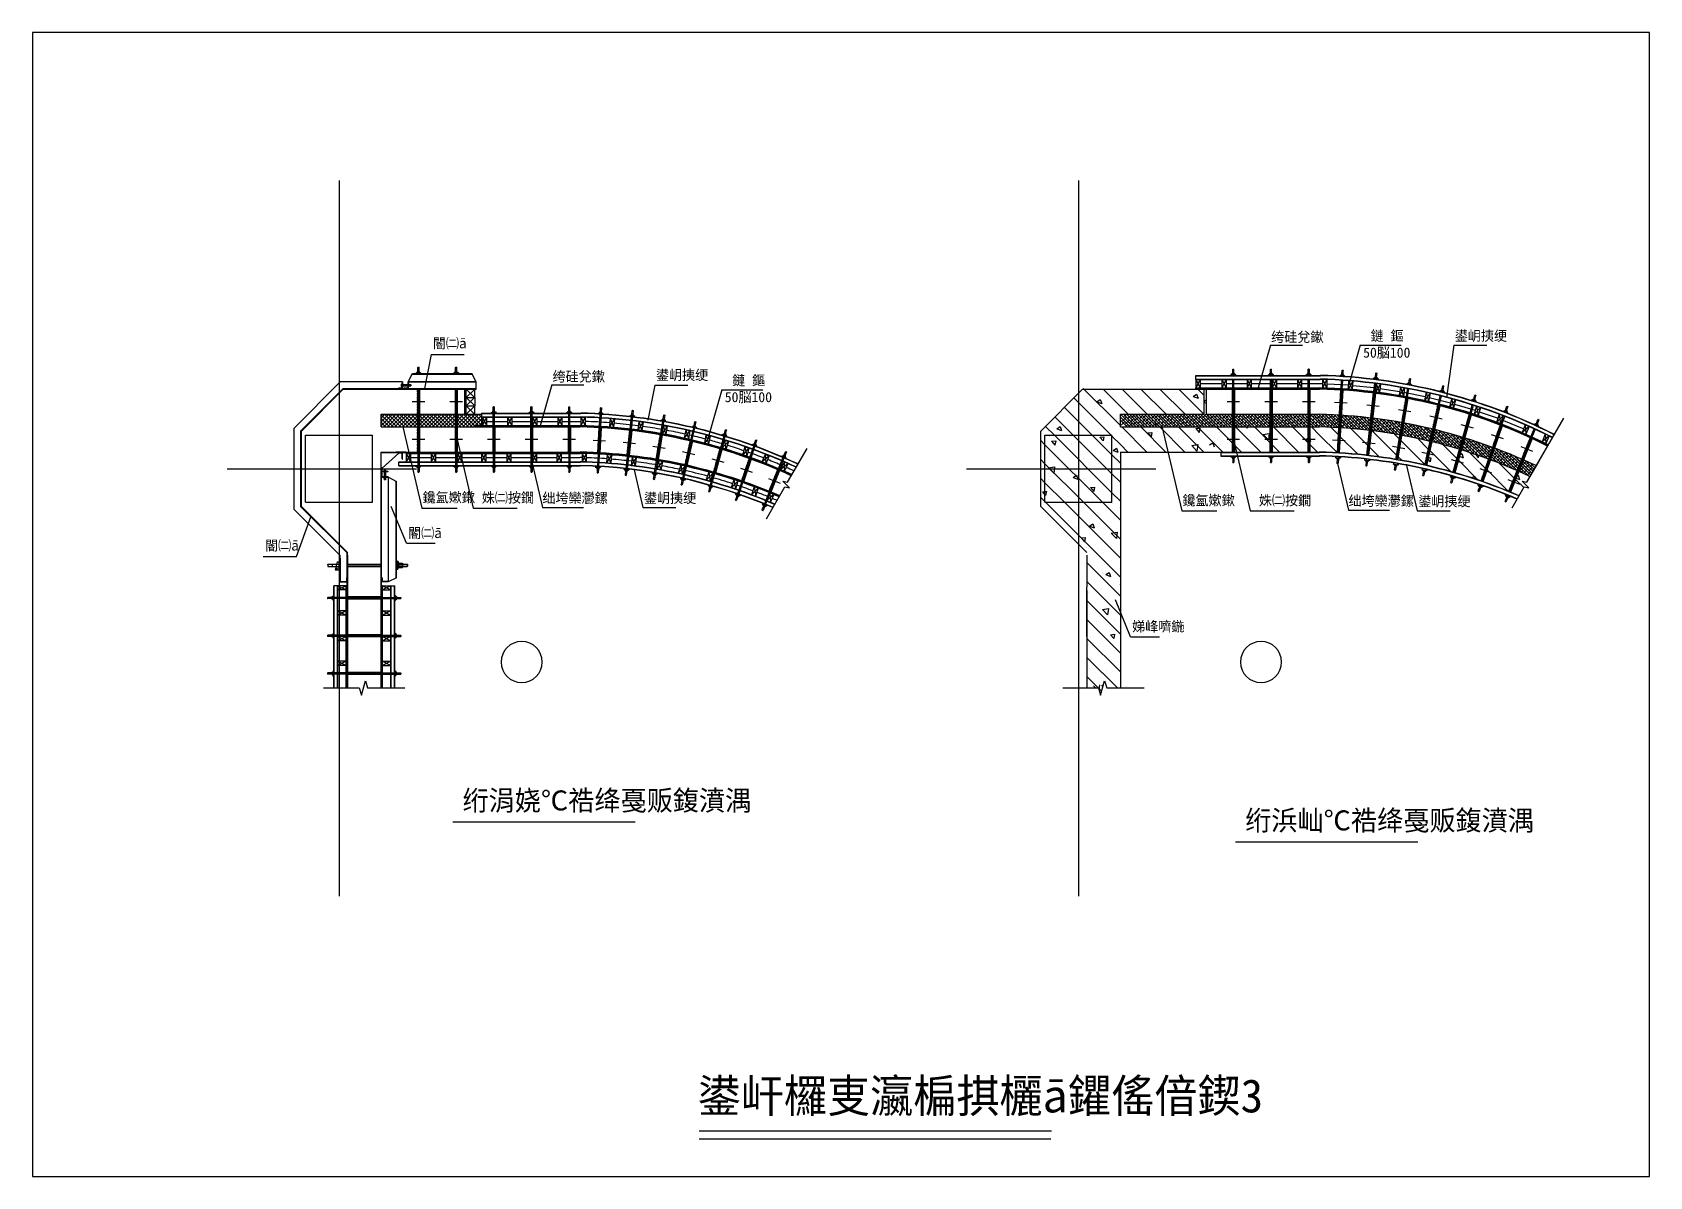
# Model space of a CAD drawing. Header units: metres. Extents: x 0 to 193, y 0 to 136.
import ezdxf

# ---------------------------------------------------------------- set-up
doc = ezdxf.new("R2010")
doc.units = ezdxf.units.M
doc.layers.add(' ', color=7, linetype='Continuous')

msp = doc.modelspace()

# ---------------------------------------------------------------- texts
for s, height, p in [('绔硅兌鏉', 1.2, (147.87, 99.57)), (' 鏈 鏂', 1.2, (158.92, 99.7)), ('鍙岄挗绠', 1.2, (169.79, 99.71)), ('閽㈡ā', 1.2, (47.81, 98.81)), ('50脳100', 1.2, (158.85, 97.7)), ('绔硅兌鏉', 1.2, (62.09, 94.85)), ('鍙岄挗绠', 1.2, (74.43, 95.03)), (' 鏈 鏂', 1.2, (82.72, 94.39)), ('50脳100', 1.2, (82.65, 92.39)), ('鑱氳嫰鏉', 1.2, (46.58, 80.43)), ('姝㈡按鐗', 1.2, (53.65, 80.4)), ('绌垮欒灪鏍', 1.2, (60.88, 80.36)), ('鍙岄挗绠', 1.2, (73, 80.36)), ('鑱氳嫰鏉', 1.2, (137.28, 80.08)), ('姝㈡按鐗', 1.2, (146.41, 80.07)), ('绌垮欒灪鏍', 1.2, (157.1, 80.02)), ('鍙岄挗绠', 1.2, (165.43, 79.97)), ('閽㈡ā', 1.2, (44.85, 76.18)), ('閽㈡ā', 1.2, (27.78, 74.69)), ('娣峰嚌鍦', 1.2, (131.28, 65.04)), ('绗涓娆℃祰绛戞贩鍑濆湡', 2.4, (51.34, 43.68)), ('绗浜屾℃祰绛戞贩鍑濆湡', 2.4, (144.77, 41.3)), ('鍙屽欏叓瀛楄掑欐ā鑺傜偣鍥3', 3.96, (79.41, 7.66))]:
    msp.add_text(s, height=height).set_placement(p)

# ---------------------------------------------------------------- linework, layer by layer
at = {"layer": ' '}
for p, q in [((45.79, 95.86), (46.39, 95.86)), ((50.29, 95.86), (50.89, 95.86)), ((143.06, 95.64), (143.66, 95.64)), ((147.56, 95.64), (148.16, 95.64)), ((152.06, 95.64), (152.66, 95.64)), ((156.07, 95.53), (156.67, 95.5)), ((160.08, 95.21), (160.67, 95.14)), ((164.05, 94.56), (164.64, 94.46)), ((167.99, 93.72), (168.58, 93.59)), ((46.84, 92.44), (45.34, 92.44)), ((51.34, 92.44), (49.84, 92.44)), ((54.79, 91.14), (55.39, 91.14)), ((59.29, 91.14), (59.89, 91.14)), ((63.79, 91.14), (64.39, 91.14)), ((67.56, 91.04), (68.15, 91.01)), ((71.31, 90.74), (71.91, 90.67)), ((144.11, 92.44), (142.61, 92.44)), ((148.61, 92.44), (147.11, 92.44)), ((153.11, 92.44), (151.61, 92.44)), ((155.45, 92.37), (156.95, 92.29)), ((159.28, 92.07), (160.77, 91.91)), ((163.07, 91.51), (164.55, 91.26)), ((166.83, 90.74), (168.29, 90.41)), ((171.78, 92.65), (172.36, 92.49)), ((175.56, 91.33), (176.13, 91.13)), ((75.04, 90.23), (75.63, 90.13)), ((78.71, 89.46), (79.3, 89.33)), ((170.52, 89.74), (171.97, 89.34)), ((178.39, 82.83), (182.8, 90.47)), ((179.24, 89.77), (179.8, 89.55)), ((46.84, 87.94), (45.34, 87.94)), ((51.34, 87.94), (49.84, 87.94)), ((55.84, 87.94), (54.34, 87.94)), ((60.34, 87.94), (58.84, 87.94)), ((64.84, 87.94), (63.34, 87.94)), ((66.93, 87.87), (68.43, 87.79)), ((70.51, 87.61), (72, 87.44)), ((74.07, 87.15), (75.55, 86.9)), ((82.33, 88.51), (82.91, 88.34)), ((85.91, 87.33), (86.48, 87.14)), ((144.11, 87.94), (142.61, 87.94)), ((148.61, 87.94), (147.11, 87.94)), ((153.11, 87.94), (151.61, 87.94)), ((155.2, 87.89), (156.7, 87.81)), ((158.79, 87.62), (160.28, 87.46)), ((162.34, 87.12), (163.82, 86.87)), ((174.15, 88.53), (175.57, 88.05)), ((177.69, 87.11), (179.08, 86.54)), ((43.75, 85.28), (65.4, 85.28)), ((43.75, 85.24), (65.4, 85.24)), ((44.62, 86.28), (44.62, 86.38)), ((44.62, 86.36), (65.4, 86.36)), ((44.62, 86.32), (65.4, 86.32)), ((44.62, 86.28), (65.4, 86.28)), ((44.62, 85.28), (45.12, 85.28)), ((44.79, 86.44), (65.4, 86.44)), ((44.79, 86.44), (44.79, 86.36)), ((44.79, 86.4), (65.4, 86.4)), ((45.12, 85.78), (47.62, 85.78)), ((47.62, 85.28), (48.12, 85.28)), ((48.12, 85.78), (50.52, 85.78)), ((50.62, 85.28), (51.12, 85.28)), ((50.66, 85.78), (50.75, 85.78)), ((51.25, 85.78), (53.62, 85.78)), ((53.62, 85.28), (54.12, 85.28)), ((54.12, 85.78), (56.62, 85.78)), ((56.62, 85.28), (57.12, 85.28)), ((57.12, 85.78), (59.69, 85.78)), ((59.62, 85.28), (60.12, 85.28)), ((60.19, 85.78), (62.62, 85.78)), ((62.62, 85.28), (63.12, 85.28)), ((65.62, 85.28), (66.12, 85.28)), ((68.54, 85.15), (69.04, 85.1)), ((77.61, 86.49), (79.07, 86.16)), ((81.1, 85.64), (82.54, 85.24)), ((89.43, 85.94), (89.99, 85.72)), ((90.14, 82.83), (92.48, 86.87)), ((90.14, 82.83), (91.6, 85.36)), ((129.87, 86.44), (153.65, 86.44)), ((129.87, 86.44), (129.87, 58.29)), ((141.87, 86.4), (153.65, 86.4)), ((141.87, 86), (153.65, 86)), ((141.87, 85.96), (153.65, 85.96)), ((143.06, 85.88), (143.66, 85.88)), ((147.56, 85.88), (148.16, 85.88)), ((152.06, 85.88), (152.66, 85.88)), ((155.54, 85.78), (156.14, 85.75)), ((159.01, 85.5), (159.6, 85.44)), ((162.45, 85.03), (163.04, 84.93)), ((165.87, 86.43), (167.33, 86.11)), ((169.34, 85.54), (170.79, 85.14)), ((178.39, 82.83), (179.85, 85.36)), ((43.75, 84.84), (65.4, 84.84)), ((43.75, 84.8), (65.4, 84.8)), ((45.79, 84.74), (46.39, 84.74)), ((50.29, 84.74), (50.89, 84.74)), ((54.79, 84.74), (55.39, 84.74)), ((59.29, 84.74), (59.89, 84.74)), ((63.79, 84.74), (64.39, 84.74)), ((67.2, 84.65), (67.8, 84.62)), ((70.61, 84.38), (71.21, 84.31)), ((71.48, 84.84), (71.97, 84.78)), ((73.99, 83.92), (74.59, 83.82)), ((77.35, 83.27), (77.93, 83.14)), ((84.51, 84.53), (85.93, 84.04)), ((87.87, 83.27), (89.26, 82.71)), ((165.87, 84.37), (166.45, 84.24)), ((169.24, 83.52), (169.82, 83.36)), ((172.76, 84.46), (174.18, 83.97)), ((176.11, 83.18), (177.5, 82.62)), ((80.66, 82.44), (81.24, 82.28)), ((83.92, 81.43), (84.49, 81.24)), ((87.62, 78.46), (89.82, 82.27)), ((89.58, 82.96), (90.14, 82.83)), ((90.38, 82.15), (89.58, 82.96)), ((89.82, 82.27), (90.38, 82.15)), ((172.56, 82.49), (173.13, 82.3)), ((175.82, 81.28), (176.38, 81.06)), ((176.62, 79.77), (178.06, 82.27)), ((178.63, 82.15), (177.82, 82.96)), ((177.82, 82.96), (178.39, 82.83)), ((178.06, 82.27), (178.63, 82.15)), ((87.13, 80.24), (87.68, 80.02)), ((35.98, 58.29), (35.98, 70.49)), ((36.02, 58.29), (36.02, 70.49)), ((36.42, 58.29), (36.42, 70.49)), ((36.46, 58.29), (36.46, 70.49)), ((36.46, 69.99), (36.46, 70.49)), ((37.46, 58.29), (37.46, 70.49)), ((37.5, 58.29), (37.5, 70.49)), ((37.54, 70.49), (37.54, 58.29)), ((37.58, 70.32), (37.58, 58.29)), ((37.62, 69.92), (37.62, 58.29)), ((41.62, 69.92), (41.62, 59.29)), ((41.66, 70.32), (41.66, 58.29)), ((41.7, 70.49), (41.7, 58.29)), ((41.74, 58.29), (41.74, 70.49)), ((41.78, 58.29), (41.78, 70.49)), ((42.78, 58.29), (42.78, 70.49)), ((42.78, 69.99), (42.78, 70.49)), ((42.82, 58.29), (42.82, 70.49)), ((43.22, 58.29), (43.22, 70.49)), ((43.26, 58.29), (43.26, 70.49)), ((125.87, 69.92), (125.87, 58.29)), ((35.93, 69.32), (35.93, 68.72)), ((43.31, 69.32), (43.31, 68.72)), ((36.46, 66.99), (36.46, 67.49)), ((42.78, 66.99), (42.78, 67.49)), ((35.93, 64.82), (35.93, 64.22)), ((36.46, 63.99), (36.46, 64.49)), ((42.78, 63.99), (42.78, 64.49)), ((43.31, 64.82), (43.31, 64.22)), ((35.93, 60.32), (35.93, 59.72)), ((36.46, 60.99), (36.46, 61.49)), ((42.78, 60.99), (42.78, 61.49)), ((43.31, 60.32), (43.31, 59.72)), ((34.76, 58.29), (39, 58.29)), ((39, 58.29), (39.28, 57.43)), ((39.28, 57.43), (39.75, 59.15)), ((39.75, 59.15), (40.02, 58.29)), ((40.02, 58.29), (44.48, 58.29)), ((123.01, 58.29), (127.25, 58.29)), ((127.25, 58.29), (127.52, 57.43)), ((127.52, 57.43), (127.99, 59.15)), ((127.99, 59.15), (128.26, 58.29)), ((128.26, 58.29), (132.73, 58.29))]:
    msp.add_line(p, q, dxfattribs=at)
for centre, radius, start, end in [((152.16, 30.12), 65.04, 63.21, 88.64), ((152.16, 30.12), 65, 63.22, 88.64), ((152.21, 30.56), 65.04, 63.05, 88.64), ((152.21, 30.56), 65, 63.05, 88.64), ((152.16, 30.12), 64, 63.27, 88.64), ((152.16, 30.12), 63.96, 63.27, 88.64), ((152.16, 30.12), 63.92, 63.27, 88.64), ((152.16, 30.12), 63.88, 63.27, 88.64), ((152.16, 30.12), 63.84, 63.28, 88.64), ((63.93, 26.06), 65.04, 65.02, 88.64), ((63.93, 26.06), 65, 65.02, 88.64), ((140.02, 92.44), 0.15, 0, 180), ((140.02, 92.44), 0.15, -180, 0), ((152.13, 26.96), 64, 64.68, 88.64), ((63.89, 25.62), 64, 65.26, 88.64), ((63.89, 25.62), 63.96, 65.27, 88.64), ((63.89, 25.62), 63.92, 65.27, 88.64), ((63.89, 25.62), 63.88, 65.27, 88.64), ((63.89, 25.62), 63.84, 65.28, 88.64), ((63.89, 25.62), 64.5, 88.58, 88.64), ((63.89, 25.62), 65.04, 65.18, 88.64), ((63.89, 25.62), 65, 65.18, 88.64), ((63.89, 25.62), 64.5, 85.52, 88.14), ((63.89, 25.62), 64.5, 82.48, 85.08), ((63.89, 25.62), 64.5, 79.89, 82.03), ((63.89, 25.62), 64.5, 77.46, 79.44), ((152.17, 27.06), 62.4, 64.8, 88.64), ((63.89, 25.62), 64.5, 75.24, 77.01), ((63.89, 25.62), 64.5, 73.27, 74.8), ((63.89, 25.62), 64.5, 70.97, 72.83), ((63.89, 22.46), 62.84, 66.81, 88.64), ((63.89, 22.46), 62.8, 66.81, 88.64), ((63.89, 22.46), 63.34, 88.43, 88.64), ((63.89, 22.46), 64, 66.68, 88.64), ((63.89, 22.46), 63.96, 66.68, 88.64), ((63.89, 22.46), 63.92, 66.68, 88.64), ((63.89, 22.46), 63.88, 66.68, 88.64), ((63.89, 22.46), 63.84, 66.68, 88.64), ((63.89, 22.46), 63.34, 85.75, 87.98), ((63.89, 22.46), 63.34, 83.07, 85.3), ((63.89, 22.46), 63.34, 80.26, 82.62), ((63.89, 25.62), 64.5, 68.72, 70.53), ((63.89, 25.62), 64.5, 66.6, 68.28), ((152.13, 22.46), 63.56, 66.68, 88.64), ((152.13, 22.46), 63.52, 66.68, 88.64), ((152.13, 22.46), 64, 66.68, 88.64), ((152.13, 22.46), 63.96, 66.68, 88.64), ((63.89, 22.46), 62.4, 66.85, 88.64), ((63.89, 22.46), 62.36, 66.86, 88.64), ((63.89, 22.46), 63.34, 77.84, 79.8), ((63.89, 22.46), 63.34, 74.73, 77.38), ((63.89, 22.46), 63.34, 71.87, 74.27), ((63.89, 25.62), 64.5, 65.26, 66.15), ((63.89, 22.46), 63.34, 69.55, 71.42), ((63.89, 22.46), 63.34, 67.79, 69.1), ((63.89, 22.46), 63.34, 66.75, 67.34)]:
    msp.add_arc(centre, radius, start, end, dxfattribs=at)
for p, q in [((36.62, 118.83), (36.62, 33.44)), ((124.87, 118.83), (124.87, 33.44)), ((147.79, 99.17), (146.33, 94.1)), ((147.79, 99.17), (151.61, 99.17)), ((158.51, 99.18), (157.2, 94.61)), ((158.51, 99.18), (163.4, 99.18)), ((169.66, 99.18), (168.79, 92.96)), ((169.66, 99.18), (173.6, 99.18)), ((46.04, 96.55), (46.02, 96.53)), ((46.02, 96.05), (46.02, 96.53)), ((46.04, 96.55), (46.14, 96.55)), ((46.14, 96.55), (46.16, 96.53)), ((46.16, 96.05), (46.16, 96.53)), ((47.59, 98.09), (46.82, 94)), ((47.59, 98.09), (51.56, 98.09)), ((50.54, 96.55), (50.52, 96.53)), ((50.52, 96.05), (50.52, 96.53)), ((50.54, 96.55), (50.64, 96.55)), ((50.64, 96.55), (50.66, 96.53)), ((50.66, 96.05), (50.66, 96.53)), ((31.26, 89.3), (36.76, 94.8)), ((44.19, 94.8), (36.76, 94.8)), ((44.13, 94.76), (44.13, 94.1)), ((44.19, 94.8), (44.19, 94)), ((44.81, 94.76), (44.81, 94.1)), ((44.87, 94.8), (45.37, 95.8)), ((44.87, 94.8), (52.96, 94.8)), ((44.87, 94), (44.87, 94.8)), ((44.87, 94.8), (44.87, 94)), ((44.9, 94.86), (52.93, 94.86)), ((45.34, 95.74), (52.49, 95.74)), ((45.37, 95.8), (52.46, 95.8)), ((45.79, 95.86), (45.89, 95.93)), ((45.79, 95.8), (45.79, 95.86)), ((45.89, 95.93), (46.29, 95.93)), ((45.96, 96.05), (46.22, 96.05)), ((45.96, 95.93), (45.96, 96.05)), ((46.22, 95.93), (46.22, 96.05)), ((46.39, 95.86), (46.28, 95.86)), ((46.39, 95.86), (46.29, 95.93)), ((46.39, 95.8), (46.39, 95.86)), ((50.29, 95.86), (50.39, 95.93)), ((50.29, 95.8), (50.29, 95.86)), ((50.39, 95.93), (50.79, 95.93)), ((50.46, 96.05), (50.72, 96.05)), ((50.46, 95.93), (50.46, 96.05)), ((50.72, 95.93), (50.72, 96.05)), ((50.89, 95.86), (50.78, 95.86)), ((50.89, 95.86), (50.79, 95.93)), ((50.89, 95.8), (50.89, 95.86)), ((52.96, 94.8), (52.46, 95.8)), ((52.96, 93.94), (52.96, 94.8)), ((138.89, 95.58), (153.75, 95.58)), ((138.89, 95.1), (138.89, 95.58)), ((138.89, 95.54), (153.75, 95.54)), ((138.89, 95.14), (153.73, 95.14)), ((138.89, 95.1), (153.72, 95.1)), ((138.89, 95.1), (139.39, 95.1)), ((138.89, 95.1), (138.89, 94.1)), ((138.89, 95.1), (139.39, 94.1)), ((139.39, 95.1), (138.89, 94.1)), ((139.39, 95.1), (139.39, 94.1)), ((139.39, 94.6), (142, 94.6)), ((142.5, 95.1), (142, 94.1)), ((142, 95.1), (142.5, 94.1)), ((142, 95.1), (142, 94.1)), ((142, 95.1), (142.5, 95.1)), ((142.5, 95.1), (142.5, 94.1)), ((142.5, 94.6), (145, 94.6)), ((143.06, 95.64), (143.16, 95.71)), ((143.06, 95.58), (143.06, 95.64)), ((143.16, 95.71), (143.56, 95.71)), ((143.23, 95.83), (143.49, 95.83)), ((143.23, 95.71), (143.23, 95.83)), ((143.31, 96.33), (143.29, 96.31)), ((143.29, 95.83), (143.29, 96.31)), ((143.29, 94.1), (143.29, 95.1)), ((143.31, 96.33), (143.41, 96.33)), ((143.41, 96.33), (143.43, 96.31)), ((143.43, 95.83), (143.43, 96.31)), ((143.43, 94.1), (143.43, 95.1)), ((143.49, 95.71), (143.49, 95.83)), ((143.66, 95.64), (143.55, 95.64)), ((143.66, 95.64), (143.56, 95.71)), ((143.66, 95.58), (143.66, 95.64)), ((145, 95.1), (145, 94.1)), ((145, 95.1), (145.5, 94.1)), ((145.5, 95.1), (145, 94.1)), ((145.5, 95.1), (145.5, 94.1)), ((145.5, 94.6), (148, 94.6)), ((147.56, 95.64), (147.66, 95.71)), ((147.56, 95.58), (147.56, 95.64)), ((147.66, 95.71), (148.06, 95.71)), ((147.73, 95.71), (147.73, 95.83)), ((147.73, 95.83), (147.99, 95.83)), ((147.81, 96.33), (147.79, 96.31)), ((147.79, 95.83), (147.79, 96.31)), ((147.79, 94.1), (147.79, 95.1)), ((147.81, 96.33), (147.91, 96.33)), ((147.91, 96.33), (147.93, 96.31)), ((147.93, 95.83), (147.93, 96.31)), ((147.93, 94.1), (147.93, 95.1)), ((147.99, 95.71), (147.99, 95.83)), ((148, 95.1), (148.5, 94.1)), ((148.5, 95.1), (148, 94.1)), ((148, 95.1), (148, 94.1)), ((148.16, 95.64), (148.05, 95.64)), ((148.16, 95.64), (148.06, 95.71)), ((148.16, 95.58), (148.16, 95.64)), ((148.5, 95.1), (148.5, 94.1)), ((148.5, 94.6), (151, 94.6)), ((151.5, 95.1), (151, 94.1)), ((151, 95.1), (151.5, 94.1)), ((151, 95.1), (151, 94.1)), ((151.5, 95.1), (151.5, 94.1)), ((151.5, 94.6), (154, 94.6)), ((152.06, 95.64), (152.16, 95.71)), ((152.06, 95.58), (152.06, 95.64)), ((152.16, 95.71), (152.56, 95.71)), ((152.23, 95.71), (152.23, 95.83)), ((152.23, 95.83), (152.49, 95.83)), ((152.31, 96.33), (152.29, 96.31)), ((152.29, 95.83), (152.29, 96.31)), ((152.29, 94.1), (152.29, 95.1)), ((152.31, 96.33), (152.41, 96.33)), ((152.41, 96.33), (152.43, 96.31)), ((152.43, 95.83), (152.43, 96.31)), ((152.43, 94.1), (152.43, 95.1)), ((152.49, 95.71), (152.49, 95.83)), ((152.66, 95.64), (152.55, 95.64)), ((152.66, 95.64), (152.56, 95.71)), ((152.66, 95.58), (152.66, 95.64)), ((154.5, 95.1), (154, 94.1)), ((154, 95.1), (154.5, 94.1)), ((154, 95.1), (154, 94.1)), ((154.5, 95.1), (154.5, 94.1)), ((156.07, 95.53), (156.18, 95.6)), ((156.07, 95.47), (156.07, 95.53)), ((156.18, 95.6), (156.58, 95.58)), ((156.22, 93.98), (156.27, 94.98)), ((156.25, 95.71), (156.51, 95.7)), ((156.25, 95.59), (156.25, 95.71)), ((156.31, 95.71), (156.34, 96.19)), ((156.36, 96.21), (156.34, 96.19)), ((156.36, 96.21), (156.46, 96.2)), ((156.36, 93.98), (156.41, 94.98)), ((156.45, 95.7), (156.48, 96.18)), ((156.46, 96.2), (156.48, 96.18)), ((156.51, 95.58), (156.51, 95.7)), ((156.67, 95.5), (156.56, 95.51)), ((156.67, 95.5), (156.58, 95.58)), ((156.67, 95.44), (156.67, 95.5)), ((157.11, 94.94), (157.06, 93.94)), ((157.61, 94.91), (157.06, 93.94)), ((157.11, 94.94), (157.56, 93.92)), ((157.61, 94.91), (157.56, 93.92)), ((160.07, 95.15), (160.08, 95.21)), ((160.08, 95.21), (160.18, 95.27)), ((160.22, 94.63), (160.12, 93.63)), ((160.14, 93.65), (160.24, 94.65)), ((160.18, 95.27), (160.58, 95.22)), ((160.25, 95.26), (160.26, 95.38)), ((160.26, 95.38), (160.52, 95.35)), ((160.27, 93.64), (160.38, 94.63)), ((160.32, 95.37), (160.38, 95.85)), ((160.4, 95.87), (160.38, 95.85)), ((160.4, 95.87), (160.5, 95.85)), ((160.46, 95.36), (160.52, 95.83)), ((160.5, 95.85), (160.52, 95.83)), ((160.51, 95.23), (160.52, 95.35)), ((160.67, 95.14), (160.56, 95.16)), ((160.67, 95.14), (160.58, 95.22)), ((160.67, 95.08), (160.67, 95.14)), ((164.05, 94.56), (164.16, 94.61)), ((164.16, 94.61), (164.56, 94.55)), ((164.23, 94.6), (164.25, 94.72)), ((164.25, 94.72), (164.51, 94.68)), ((164.31, 94.71), (164.39, 95.18)), ((164.41, 95.2), (164.39, 95.18)), ((164.41, 95.2), (164.51, 95.18)), ((164.45, 94.69), (164.53, 95.16)), ((164.49, 94.56), (164.51, 94.68)), ((164.51, 95.18), (164.53, 95.16)), ((32.06, 88.97), (37.1, 94)), ((32.12, 88.94), (37.12, 93.94)), ((37.1, 94), (44.87, 94)), ((37.12, 93.94), (44.84, 93.94)), ((43.69, 94.02), (43.69, 94)), ((44.09, 94.06), (43.73, 94.06)), ((44.03, 94.5), (44.03, 94.3)), ((44.03, 94.46), (44.13, 94.46)), ((44.03, 94.34), (44.13, 94.34)), ((44.06, 94.53), (44.13, 94.53)), ((44.06, 94.27), (44.13, 94.27)), ((44.13, 94.48), (44.81, 94.48)), ((44.13, 94.47), (44.81, 94.47)), ((44.13, 94.33), (44.81, 94.33)), ((44.13, 94.32), (44.81, 94.32)), ((44.37, 94.02), (44.37, 94)), ((44.77, 94.06), (44.41, 94.06)), ((44.62, 93.94), (44.84, 93.94)), ((44.84, 94), (44.84, 93.94)), ((44.96, 94.53), (44.87, 94.53)), ((44.87, 94.53), (44.87, 94.27)), ((44.97, 94.46), (44.87, 94.46)), ((44.97, 94.34), (44.87, 94.34)), ((44.96, 94.27), (44.87, 94.27)), ((44.87, 94), (52.96, 94)), ((44.87, 94), (44.87, 93.94)), ((44.87, 93.94), (52.96, 93.94)), ((44.97, 94.52), (44.97, 94.28)), ((44.97, 94.48), (45.16, 94.48)), ((44.97, 94.47), (45.17, 94.47)), ((44.97, 94.33), (45.17, 94.33)), ((44.97, 94.32), (45.16, 94.32)), ((45.17, 94.47), (45.16, 94.48)), ((45.16, 94.32), (45.16, 94.48)), ((45.16, 94.32), (45.17, 94.33)), ((45.17, 94.47), (45.17, 94.33)), ((45.96, 93.94), (45.96, 86.44)), ((45.99, 93.75), (45.96, 93.78)), ((45.99, 93.7), (45.96, 93.73)), ((45.99, 93.66), (45.96, 93.69)), ((45.99, 93.61), (45.96, 93.64)), ((45.99, 93.48), (45.96, 93.51)), ((45.99, 93.43), (45.96, 93.46)), ((45.99, 93.39), (45.96, 93.42)), ((45.99, 93.34), (45.96, 93.37)), ((45.99, 93.21), (45.96, 93.24)), ((45.99, 93.16), (45.96, 93.19)), ((45.99, 93.12), (45.96, 93.15)), ((45.99, 92.96), (45.96, 92.99)), ((45.99, 92.92), (45.96, 92.95)), ((45.99, 92.87), (45.96, 92.9)), ((45.99, 92.83), (45.96, 92.86)), ((45.99, 92.7), (45.96, 92.73)), ((45.99, 92.65), (45.96, 92.68)), ((45.99, 93.94), (45.99, 86.44)), ((46.02, 93.94), (46.02, 86.44)), ((46.09, 93.94), (46.09, 90.94)), ((46.16, 93.94), (46.16, 88.36)), ((46.19, 93.94), (46.19, 86.44)), ((46.22, 93.79), (46.19, 93.82)), ((46.22, 93.74), (46.19, 93.77)), ((46.22, 93.7), (46.19, 93.73)), ((46.22, 93.65), (46.19, 93.68)), ((46.22, 93.52), (46.19, 93.55)), ((46.22, 93.47), (46.19, 93.5)), ((46.22, 93.43), (46.19, 93.46)), ((46.22, 93.38), (46.19, 93.41)), ((46.22, 93.25), (46.19, 93.28)), ((46.22, 93.2), (46.19, 93.23)), ((46.22, 93.16), (46.19, 93.19)), ((46.22, 93.11), (46.19, 93.14)), ((46.22, 93), (46.19, 93.03)), ((46.22, 92.96), (46.19, 92.99)), ((46.22, 92.91), (46.19, 92.94)), ((46.22, 92.87), (46.19, 92.9)), ((46.22, 92.73), (46.19, 92.76)), ((46.22, 92.69), (46.19, 92.72)), ((46.22, 92.64), (46.19, 92.67)), ((46.22, 93.94), (46.22, 86.44)), ((50.46, 93.94), (50.46, 86.44)), ((50.49, 93.75), (50.46, 93.78)), ((50.49, 93.7), (50.46, 93.73)), ((50.49, 93.66), (50.46, 93.69)), ((50.49, 93.61), (50.46, 93.64)), ((50.49, 93.48), (50.46, 93.51)), ((50.49, 93.43), (50.46, 93.46)), ((50.49, 93.39), (50.46, 93.42)), ((50.49, 93.34), (50.46, 93.37)), ((50.49, 93.21), (50.46, 93.24)), ((50.49, 93.16), (50.46, 93.19)), ((50.49, 93.12), (50.46, 93.15)), ((50.49, 92.96), (50.46, 92.99)), ((50.49, 92.92), (50.46, 92.95)), ((50.49, 92.87), (50.46, 92.9)), ((50.49, 92.83), (50.46, 92.86)), ((50.49, 92.7), (50.46, 92.73)), ((50.49, 92.65), (50.46, 92.68)), ((50.49, 93.94), (50.49, 86.44)), ((50.52, 93.94), (50.52, 88.36)), ((50.66, 93.94), (50.66, 88.36)), ((50.69, 93.94), (50.69, 86.44)), ((50.72, 93.79), (50.69, 93.82)), ((50.72, 93.74), (50.69, 93.77)), ((50.72, 93.7), (50.69, 93.73)), ((50.72, 93.65), (50.69, 93.68)), ((50.72, 93.52), (50.69, 93.55)), ((50.72, 93.47), (50.69, 93.5)), ((50.72, 93.43), (50.69, 93.46)), ((50.72, 93.38), (50.69, 93.41)), ((50.72, 93.25), (50.69, 93.28)), ((50.72, 93.2), (50.69, 93.23)), ((50.72, 93.16), (50.69, 93.19)), ((50.72, 93.11), (50.69, 93.14)), ((50.72, 93), (50.69, 93.03)), ((50.72, 92.96), (50.69, 92.99)), ((50.72, 92.91), (50.69, 92.94)), ((50.72, 92.87), (50.69, 92.9)), ((50.72, 92.73), (50.69, 92.76)), ((50.72, 92.69), (50.69, 92.72)), ((50.72, 92.64), (50.69, 92.67)), ((50.72, 93.94), (50.72, 86.44)), ((51.62, 90.94), (51.62, 93.94)), ((51.65, 90.94), (51.65, 93.94)), ((51.68, 90.94), (51.68, 93.94)), ((51.71, 90.94), (51.71, 93.94)), ((51.74, 90.94), (51.74, 93.94)), ((51.74, 90.94), (51.74, 93.94)), ((51.77, 90.94), (51.77, 93.94)), ((51.8, 90.94), (51.8, 93.94)), ((51.8, 93.94), (52.8, 93.94)), ((51.8, 93.94), (52.79, 92.94)), ((52.8, 93.94), (51.8, 92.94)), ((52.79, 92.94), (51.8, 91.94)), ((51.8, 92.94), (52.8, 91.94)), ((51.8, 92.94), (52.8, 92.94)), ((52.8, 92.94), (52.8, 93.94)), ((52.8, 92.94), (52.8, 91.94)), ((62.02, 94.46), (60.61, 89.56)), ((62.02, 94.46), (65.83, 94.46)), ((74.31, 94.43), (73.45, 90.23)), ((74.31, 94.43), (78.25, 94.43)), ((82.3, 93.87), (80.54, 87.74)), ((82.3, 93.87), (87.19, 93.87)), ((120.37, 88.94), (125.36, 93.93)), ((124.32, 92.9), (128.78, 88.44)), ((125.18, 93.7), (125.18, 93.7)), ((125.36, 93.93), (125.38, 93.94)), ((125.38, 93.94), (141.87, 93.94)), ((125.45, 94.03), (129.87, 89.62)), ((127.08, 92.44), (127.48, 92.7)), ((127.48, 92.7), (127.64, 92.22)), ((127.8, 93.94), (129.87, 91.88)), ((129.33, 93.1), (129.33, 93.1)), ((130.07, 93.94), (133.07, 90.94)), ((132.33, 93.94), (135.33, 90.94)), ((134.59, 93.94), (137.59, 90.94)), ((136.25, 93.85), (136.25, 93.85)), ((136.52, 93.55), (136.52, 93.55)), ((136.85, 93.94), (139.85, 90.94)), ((138.58, 93.08), (138.97, 93.35)), ((138.58, 93.08), (139.14, 92.86)), ((138.89, 94.1), (141.87, 94.1)), ((138.89, 93.94), (138.89, 94.1)), ((138.89, 94.06), (141.87, 94.06)), ((138.89, 94.02), (141.87, 94.02)), ((138.89, 93.98), (141.87, 93.98)), ((138.97, 93.35), (139.14, 92.86)), ((139.12, 93.94), (139.87, 93.19)), ((139.87, 90.94), (139.87, 93.94)), ((140.17, 90.94), (140.17, 93.94)), ((141.87, 94.1), (153.65, 94.1)), ((141.87, 94.06), (153.65, 94.06)), ((141.87, 94.02), (153.68, 94.02)), ((141.87, 93.98), (153.68, 93.98)), ((141.87, 93.94), (153.65, 93.94)), ((143.23, 93.94), (143.23, 86.44)), ((143.26, 93.94), (143.26, 86.44)), ((143.29, 93.94), (143.29, 86.44)), ((143.29, 93.94), (143.29, 92.86)), ((143.43, 93.94), (143.43, 92.86)), ((143.43, 93.94), (143.43, 86.44)), ((143.46, 93.94), (143.46, 86.44)), ((143.49, 93.94), (143.46, 93.91)), ((143.49, 93.91), (143.46, 93.94)), ((143.49, 93.94), (143.49, 86.44)), ((147.73, 93.94), (147.73, 86.44)), ((147.76, 93.94), (147.76, 86.44)), ((147.79, 93.94), (147.79, 86.44)), ((147.79, 93.94), (147.79, 92.86)), ((147.93, 93.94), (147.93, 86.44)), ((147.93, 93.94), (147.93, 92.86)), ((147.96, 93.94), (147.96, 86.44)), ((147.99, 93.91), (147.96, 93.94)), ((147.99, 93.94), (147.96, 93.91)), ((147.99, 93.94), (147.99, 86.44)), ((152.23, 93.94), (152.23, 86.44)), ((152.26, 93.94), (152.26, 86.44)), ((152.29, 93.94), (152.29, 86.44)), ((152.43, 93.94), (152.43, 86.44)), ((152.46, 93.94), (152.46, 86.44)), ((152.49, 93.94), (152.49, 86.44)), ((154.5, 94.56), (157.09, 94.44)), ((156.15, 93.83), (155.74, 86.34)), ((156.18, 93.83), (155.77, 86.34)), ((156.21, 93.82), (155.8, 86.34)), ((156.35, 93.82), (155.94, 86.33)), ((156.38, 93.82), (155.97, 86.33)), ((156.41, 93.81), (156, 86.33)), ((156.12, 92.68), (156.09, 92.71)), ((156.13, 92.94), (156.1, 92.98)), ((156.13, 92.9), (156.1, 92.93)), ((156.13, 92.85), (156.1, 92.89)), ((156.13, 92.81), (156.1, 92.84)), ((156.14, 93.12), (156.11, 93.16)), ((156.14, 93.08), (156.11, 93.11)), ((156.16, 93.37), (156.12, 93.34)), ((156.15, 93.21), (156.12, 93.25)), ((156.15, 93.17), (156.12, 93.2)), ((156.16, 93.48), (156.13, 93.51)), ((156.16, 93.44), (156.13, 93.47)), ((156.16, 93.46), (156.13, 93.43)), ((156.16, 93.42), (156.13, 93.39)), ((156.16, 93.39), (156.13, 93.42)), ((156.16, 93.35), (156.13, 93.38)), ((156.18, 93.73), (156.14, 93.7)), ((156.17, 93.69), (156.14, 93.66)), ((156.17, 93.66), (156.14, 93.69)), ((156.17, 93.62), (156.14, 93.65)), ((156.17, 93.64), (156.14, 93.61)), ((156.17, 93.6), (156.14, 93.57)), ((156.21, 93.82), (156.15, 92.75)), ((156.18, 93.75), (156.15, 93.78)), ((156.17, 93.71), (156.15, 93.74)), ((156.35, 93.82), (156.29, 92.74)), ((156.35, 92.7), (156.32, 92.73)), ((156.35, 92.66), (156.32, 92.69)), ((156.36, 92.93), (156.33, 92.96)), ((156.36, 92.88), (156.33, 92.91)), ((156.36, 92.84), (156.33, 92.87)), ((156.37, 93.11), (156.34, 93.14)), ((156.36, 92.97), (156.34, 93)), ((156.39, 93.36), (156.35, 93.34)), ((156.38, 93.24), (156.35, 93.27)), ((156.38, 93.2), (156.35, 93.23)), ((156.37, 93.15), (156.35, 93.18)), ((156.4, 93.54), (156.36, 93.52)), ((156.39, 93.46), (156.36, 93.5)), ((156.39, 93.42), (156.36, 93.45)), ((156.39, 93.41), (156.36, 93.38)), ((156.39, 93.37), (156.36, 93.41)), ((156.4, 93.68), (156.37, 93.65)), ((156.4, 93.64), (156.37, 93.68)), ((156.4, 93.63), (156.37, 93.61)), ((156.4, 93.59), (156.37, 93.56)), ((156.39, 93.51), (156.37, 93.54)), ((156.41, 93.81), (156.38, 93.78)), ((156.41, 93.78), (156.38, 93.81)), ((156.41, 93.73), (156.38, 93.77)), ((156.4, 93.69), (156.38, 93.72)), ((157.58, 94.38), (160.17, 94.13)), ((160.06, 93.5), (159.24, 86.05)), ((160.09, 93.5), (159.27, 86.04)), ((160.12, 93.49), (159.3, 86.04)), ((160.26, 93.48), (159.44, 86.02)), ((160.29, 93.48), (159.47, 86.02)), ((160.32, 93.47), (159.5, 86.02)), ((160.01, 92.8), (159.98, 92.83)), ((160.01, 92.75), (159.98, 92.79)), ((160.02, 92.89), (159.99, 92.92)), ((160.02, 92.84), (159.99, 92.88)), ((160.12, 93.49), (160, 92.42)), ((160.05, 93.13), (160.01, 93.11)), ((160.04, 93.07), (160.01, 93.1)), ((160.04, 93.09), (160.01, 93.06)), ((160.04, 93.02), (160.01, 93.05)), ((160.04, 93.04), (160.01, 93.02)), ((160.05, 93.15), (160.02, 93.19)), ((160.05, 93.11), (160.02, 93.14)), ((160.07, 93.31), (160.03, 93.29)), ((160.06, 93.27), (160.03, 93.24)), ((160.08, 93.4), (160.04, 93.37)), ((160.07, 93.33), (160.04, 93.37)), ((160.07, 93.36), (160.04, 93.33)), ((160.07, 93.29), (160.04, 93.32)), ((160.08, 93.42), (160.05, 93.46)), ((160.07, 93.38), (160.05, 93.41)), ((160.26, 93.48), (160.14, 92.4)), ((160.22, 92.63), (160.2, 92.67)), ((160.24, 92.77), (160.21, 92.8)), ((160.25, 92.86), (160.22, 92.89)), ((160.24, 92.81), (160.22, 92.84)), ((160.27, 93.02), (160.23, 93)), ((160.25, 92.9), (160.23, 92.93)), ((160.27, 93.07), (160.24, 93.04)), ((160.27, 93.03), (160.24, 93.07)), ((160.29, 93.2), (160.25, 93.18)), ((160.28, 93.12), (160.25, 93.16)), ((160.27, 93.08), (160.25, 93.11)), ((160.3, 93.29), (160.26, 93.27)), ((160.29, 93.25), (160.26, 93.22)), ((160.28, 93.17), (160.26, 93.2)), ((160.3, 93.34), (160.27, 93.31)), ((160.3, 93.3), (160.27, 93.34)), ((160.32, 93.47), (160.28, 93.44)), ((160.31, 93.39), (160.28, 93.42)), ((160.3, 93.35), (160.28, 93.38)), ((160.31, 93.44), (160.29, 93.47)), ((160.42, 94.59), (160.32, 93.6)), ((160.92, 94.55), (160.32, 93.6)), ((160.42, 94.59), (160.82, 93.55)), ((160.92, 94.55), (160.82, 93.55)), ((160.86, 94.01), (163.23, 93.67)), ((163.93, 92.87), (162.71, 85.56)), ((163.96, 92.86), (162.74, 85.56)), ((163.98, 92.86), (162.77, 85.55)), ((164.12, 92.83), (162.91, 85.53)), ((164.15, 92.82), (162.94, 85.52)), ((164.18, 92.82), (162.97, 85.52)), ((163.3, 94.17), (163.16, 93.18)), ((163.8, 94.09), (163.16, 93.18)), ((163.3, 94.17), (163.65, 93.1)), ((163.8, 94.09), (163.65, 93.1)), ((163.72, 93.56), (166.27, 93.07)), ((163.98, 92.86), (163.82, 91.88)), ((163.93, 92.73), (163.9, 92.7)), ((163.95, 92.81), (163.91, 92.79)), ((163.94, 92.75), (163.91, 92.78)), ((163.94, 92.77), (163.91, 92.75)), ((163.95, 92.86), (163.92, 92.83)), ((163.94, 92.79), (163.92, 92.83)), ((163.95, 92.84), (163.93, 92.87)), ((164.12, 92.83), (163.96, 91.86)), ((163.98, 92.86), (164.17, 94)), ((164.04, 94.5), (164.05, 94.56)), ((164.12, 92.83), (164.31, 93.97)), ((164.17, 92.74), (164.13, 92.71)), ((164.16, 92.69), (164.13, 92.67)), ((164.18, 92.78), (164.14, 92.76)), ((164.18, 92.79), (164.15, 92.83)), ((164.17, 92.75), (164.15, 92.78)), ((164.64, 94.46), (164.53, 94.48)), ((164.64, 94.46), (164.56, 94.55)), ((164.63, 94.4), (164.64, 94.46)), ((166.36, 93.56), (166.17, 92.58)), ((166.85, 93.46), (166.17, 92.58)), ((166.36, 93.56), (166.66, 92.48)), ((166.85, 93.46), (166.66, 92.48)), ((166.75, 92.93), (169.27, 92.32)), ((167.81, 92.01), (168.06, 93.15)), ((167.94, 91.98), (168.2, 93.11)), ((167.98, 93.66), (167.99, 93.72)), ((167.99, 93.72), (168.11, 93.76)), ((168.11, 93.76), (168.5, 93.68)), ((168.17, 93.75), (168.2, 93.86)), ((168.2, 93.86), (168.45, 93.81)), ((168.26, 93.85), (168.36, 94.32)), ((168.39, 94.34), (168.36, 94.32)), ((168.39, 94.34), (168.48, 94.31)), ((168.39, 93.82), (168.5, 94.29)), ((168.43, 93.69), (168.45, 93.81)), ((168.58, 93.59), (168.47, 93.61)), ((168.48, 94.31), (168.5, 94.29)), ((168.58, 93.59), (168.5, 93.68)), ((168.57, 93.53), (168.58, 93.59)), ((169.39, 92.8), (169.15, 91.83)), ((169.87, 92.68), (169.15, 91.83)), ((169.39, 92.8), (169.64, 91.71)), ((169.87, 92.68), (169.64, 91.71)), ((171.78, 92.65), (171.89, 92.69)), ((171.89, 92.69), (172.28, 92.58)), ((171.96, 92.67), (171.99, 92.78)), ((171.99, 92.78), (172.24, 92.71)), ((172.05, 92.77), (172.18, 93.23)), ((172.21, 93.24), (172.18, 93.23)), ((172.19, 92.73), (172.32, 93.19)), ((172.21, 93.24), (172.3, 93.22)), ((172.21, 92.6), (172.24, 92.71)), ((172.3, 93.22), (172.32, 93.19)), ((41.62, 90.94), (50.46, 90.94)), ((42.09, 90.94), (41.62, 90.47)), ((42.99, 90.94), (41.62, 89.58)), ((41.62, 89.44), (41.62, 90.94)), ((42.54, 90.94), (41.62, 90.03)), ((41.64, 90.94), (41.62, 90.92)), ((41.62, 90.89), (43.07, 89.44)), ((43.44, 90.94), (41.94, 89.44)), ((42.02, 90.94), (43.52, 89.44)), ((43.88, 90.94), (42.38, 89.44)), ((42.47, 90.94), (43.97, 89.44)), ((44.33, 90.94), (42.83, 89.44)), ((42.92, 90.94), (44.42, 89.44)), ((44.78, 90.94), (43.28, 89.44)), ((43.37, 90.94), (44.87, 89.44)), ((45.23, 90.94), (43.73, 89.44)), ((43.81, 90.94), (45.31, 89.44)), ((45.68, 90.94), (44.18, 89.44)), ((44.26, 90.94), (45.76, 89.44)), ((45.96, 90.77), (44.63, 89.44)), ((44.71, 90.94), (45.96, 89.69)), ((45.16, 90.94), (45.96, 90.14)), ((45.61, 90.94), (45.96, 90.59)), ((45.99, 92.61), (45.96, 92.64)), ((45.99, 92.56), (45.96, 92.59)), ((45.99, 92.43), (45.96, 92.46)), ((45.99, 92.38), (45.96, 92.41)), ((45.99, 92.34), (45.96, 92.37)), ((45.99, 92.29), (45.96, 92.32)), ((45.99, 92.16), (45.96, 92.19)), ((45.99, 92.11), (45.96, 92.14)), ((45.99, 92.07), (45.96, 92.1)), ((45.99, 92.02), (45.96, 92.05)), ((45.99, 91.89), (45.96, 91.92)), ((45.99, 91.84), (45.96, 91.87)), ((45.99, 91.8), (45.96, 91.83)), ((45.99, 91.75), (45.96, 91.78)), ((45.99, 91.62), (45.96, 91.65)), ((45.99, 91.57), (45.96, 91.6)), ((45.99, 91.53), (45.96, 91.56)), ((45.99, 91.48), (45.96, 91.51)), ((45.99, 91.35), (45.96, 91.38)), ((45.99, 91.3), (45.96, 91.33)), ((45.99, 91.26), (45.96, 91.29)), ((45.99, 91.21), (45.96, 91.24)), ((45.99, 91.08), (45.96, 91.11)), ((45.99, 91.03), (45.96, 91.06)), ((45.99, 90.99), (45.96, 91.02)), ((45.99, 90.94), (45.96, 90.97)), ((45.99, 90.81), (45.96, 90.84)), ((45.99, 90.76), (45.96, 90.79)), ((45.99, 90.72), (45.96, 90.75)), ((46.22, 92.6), (46.19, 92.63)), ((46.22, 92.47), (46.19, 92.5)), ((46.22, 92.42), (46.19, 92.45)), ((46.22, 92.38), (46.19, 92.41)), ((46.22, 92.33), (46.19, 92.36)), ((46.22, 92.2), (46.19, 92.23)), ((46.22, 92.15), (46.19, 92.18)), ((46.22, 92.11), (46.19, 92.14)), ((46.22, 92.06), (46.19, 92.09)), ((46.22, 91.93), (46.19, 91.96)), ((46.22, 91.88), (46.19, 91.91)), ((46.22, 91.84), (46.19, 91.87)), ((46.22, 91.79), (46.19, 91.82)), ((46.22, 91.66), (46.19, 91.69)), ((46.22, 91.61), (46.19, 91.64)), ((46.22, 91.57), (46.19, 91.6)), ((46.22, 91.52), (46.19, 91.55)), ((46.22, 91.39), (46.19, 91.42)), ((46.22, 91.34), (46.19, 91.37)), ((46.22, 91.3), (46.19, 91.33)), ((46.22, 91.25), (46.19, 91.28)), ((46.22, 91.12), (46.19, 91.15)), ((46.22, 91.07), (46.19, 91.1)), ((46.22, 91.03), (46.19, 91.06)), ((46.22, 90.98), (46.19, 91.01)), ((46.22, 90.85), (46.19, 90.88)), ((46.22, 90.8), (46.19, 90.83)), ((46.22, 90.76), (46.19, 90.79)), ((46.22, 90.71), (46.19, 90.74)), ((46.58, 90.94), (46.22, 90.58)), ((47.48, 90.94), (46.22, 89.68)), ((47.03, 90.94), (46.22, 90.13)), ((46.22, 90.78), (47.56, 89.44)), ((47.93, 90.94), (46.43, 89.44)), ((46.51, 90.94), (48.01, 89.44)), ((48.37, 90.94), (46.87, 89.44)), ((46.96, 90.94), (48.46, 89.44)), ((48.82, 90.94), (47.32, 89.44)), ((47.41, 90.94), (48.91, 89.44)), ((49.27, 90.94), (47.77, 89.44)), ((47.86, 90.94), (49.36, 89.44)), ((49.72, 90.94), (48.22, 89.44)), ((48.3, 90.94), (49.8, 89.44)), ((50.17, 90.94), (48.67, 89.44)), ((48.75, 90.94), (50.25, 89.44)), ((50.46, 90.78), (49.12, 89.44)), ((49.2, 90.94), (50.46, 89.68)), ((49.65, 90.94), (50.46, 90.13)), ((50.1, 90.94), (50.46, 90.58)), ((50.11, 90.94), (50.46, 90.59)), ((50.49, 92.61), (50.46, 92.64)), ((50.49, 92.56), (50.46, 92.59)), ((50.49, 92.43), (50.46, 92.46)), ((50.49, 92.38), (50.46, 92.41)), ((50.49, 92.34), (50.46, 92.37)), ((50.49, 92.29), (50.46, 92.32)), ((50.49, 92.16), (50.46, 92.19)), ((50.49, 92.11), (50.46, 92.14)), ((50.49, 92.07), (50.46, 92.1)), ((50.49, 92.02), (50.46, 92.05)), ((50.49, 91.89), (50.46, 91.92)), ((50.49, 91.84), (50.46, 91.87)), ((50.49, 91.8), (50.46, 91.83)), ((50.49, 91.75), (50.46, 91.78)), ((50.49, 91.62), (50.46, 91.65)), ((50.49, 91.57), (50.46, 91.6)), ((50.49, 91.53), (50.46, 91.56)), ((50.49, 91.48), (50.46, 91.51)), ((50.49, 91.35), (50.46, 91.38)), ((50.49, 91.3), (50.46, 91.33)), ((50.49, 91.26), (50.46, 91.29)), ((50.49, 91.21), (50.46, 91.24)), ((50.49, 91.08), (50.46, 91.11)), ((50.49, 91.03), (50.46, 91.06)), ((50.49, 90.99), (50.46, 91.02)), ((50.49, 90.94), (50.46, 90.97)), ((50.49, 90.81), (50.46, 90.84)), ((50.49, 90.76), (50.46, 90.79)), ((50.49, 90.72), (50.46, 90.75)), ((50.72, 92.6), (50.69, 92.63)), ((50.72, 92.47), (50.69, 92.5)), ((50.72, 92.42), (50.69, 92.45)), ((50.72, 92.38), (50.69, 92.41)), ((50.72, 92.33), (50.69, 92.36)), ((50.72, 92.2), (50.69, 92.23)), ((50.72, 92.15), (50.69, 92.18)), ((50.72, 92.11), (50.69, 92.14)), ((50.72, 92.06), (50.69, 92.09)), ((50.72, 91.93), (50.69, 91.96)), ((50.72, 91.88), (50.69, 91.91)), ((50.72, 91.84), (50.69, 91.87)), ((50.72, 91.79), (50.69, 91.82)), ((50.72, 91.66), (50.69, 91.69)), ((50.72, 91.61), (50.69, 91.64)), ((50.72, 91.57), (50.69, 91.6)), ((50.72, 91.52), (50.69, 91.55)), ((50.72, 91.39), (50.69, 91.42)), ((50.72, 91.34), (50.69, 91.37)), ((50.72, 91.3), (50.69, 91.33)), ((50.72, 91.25), (50.69, 91.28)), ((50.72, 91.12), (50.69, 91.15)), ((50.72, 91.07), (50.69, 91.1)), ((50.72, 91.03), (50.69, 91.06)), ((50.72, 90.98), (50.69, 91.01)), ((50.72, 90.85), (50.69, 90.88)), ((50.72, 90.8), (50.69, 90.83)), ((50.72, 90.76), (50.69, 90.79)), ((50.72, 90.71), (50.69, 90.74)), ((51.97, 90.94), (50.72, 89.69)), ((51.52, 90.94), (50.72, 90.14)), ((50.72, 90.94), (51.62, 90.94)), ((51.08, 90.94), (50.72, 90.58)), ((51.07, 90.94), (50.72, 90.59)), ((50.72, 90.77), (52.05, 89.44)), ((52.42, 90.94), (50.92, 89.44)), ((51, 90.94), (52.5, 89.44)), ((52.87, 90.94), (51.37, 89.44)), ((51.45, 90.94), (52.79, 89.6)), ((51.62, 90.94), (53.62, 90.94)), ((52.8, 91.94), (51.8, 90.94)), ((51.8, 91.94), (52.79, 90.94)), ((51.8, 91.94), (52.8, 91.94)), ((53.31, 90.94), (51.81, 89.44)), ((51.9, 90.94), (53.24, 89.6)), ((53.62, 90.8), (52.26, 89.44)), ((52.35, 90.94), (53.62, 89.66)), ((52.79, 90.94), (53.62, 90.11)), ((52.8, 90.94), (52.8, 91.94)), ((53.24, 90.94), (53.62, 90.56)), ((53.62, 91.08), (65.47, 91.08)), ((53.62, 91.08), (53.62, 89.44)), ((53.62, 91.04), (65.47, 91.04)), ((54.79, 91.14), (54.89, 91.21)), ((54.79, 91.08), (54.79, 91.14)), ((54.89, 91.21), (55.29, 91.21)), ((54.96, 91.33), (55.22, 91.33)), ((54.96, 91.21), (54.96, 91.33)), ((55.04, 91.83), (55.02, 91.81)), ((55.02, 91.33), (55.02, 91.81)), ((55.02, 89.6), (55.02, 91.08)), ((55.04, 91.83), (55.14, 91.83)), ((55.14, 91.83), (55.16, 91.81)), ((55.16, 91.33), (55.16, 91.81)), ((55.16, 89.6), (55.16, 91.08)), ((55.22, 91.21), (55.22, 91.33)), ((55.39, 91.14), (55.28, 91.14)), ((55.39, 91.14), (55.29, 91.21)), ((55.39, 91.08), (55.39, 91.14)), ((59.29, 91.14), (59.39, 91.21)), ((59.29, 91.08), (59.29, 91.14)), ((59.39, 91.21), (59.79, 91.21)), ((59.46, 91.33), (59.72, 91.33)), ((59.46, 91.21), (59.46, 91.33)), ((59.54, 91.83), (59.52, 91.81)), ((59.52, 91.33), (59.52, 91.81)), ((59.52, 89.6), (59.52, 91.08)), ((59.54, 91.83), (59.64, 91.83)), ((59.64, 91.83), (59.66, 91.81)), ((59.66, 91.33), (59.66, 91.81)), ((59.66, 89.6), (59.66, 91.08)), ((59.72, 91.21), (59.72, 91.33)), ((59.89, 91.14), (59.78, 91.14)), ((59.89, 91.14), (59.79, 91.21)), ((59.89, 91.08), (59.89, 91.14)), ((63.79, 91.14), (63.89, 91.21)), ((63.79, 91.08), (63.79, 91.14)), ((63.89, 91.21), (64.29, 91.21)), ((63.96, 91.21), (63.96, 91.33)), ((63.96, 91.33), (64.22, 91.33)), ((64.04, 91.83), (64.02, 91.81)), ((64.02, 91.33), (64.02, 91.81)), ((64.02, 89.6), (64.02, 91.08)), ((64.04, 91.83), (64.14, 91.83)), ((64.14, 91.83), (64.16, 91.81)), ((64.16, 91.33), (64.16, 91.81)), ((64.16, 89.6), (64.16, 91.08)), ((64.22, 91.21), (64.22, 91.33)), ((64.39, 91.14), (64.28, 91.14)), ((64.39, 91.14), (64.29, 91.21)), ((64.39, 91.08), (64.39, 91.14)), ((67.55, 90.98), (67.56, 91.04)), ((67.56, 91.04), (67.66, 91.11)), ((67.66, 91.11), (68.06, 91.08)), ((67.7, 89.49), (67.78, 90.99)), ((67.73, 91.1), (67.74, 91.22)), ((67.74, 91.22), (67.99, 91.21)), ((67.8, 91.22), (67.82, 91.7)), ((67.84, 91.72), (67.82, 91.7)), ((67.84, 91.72), (67.94, 91.71)), ((67.84, 89.49), (67.92, 90.98)), ((67.94, 91.71), (67.96, 91.69)), ((67.94, 91.21), (67.96, 91.69)), ((67.99, 91.09), (67.99, 91.21)), ((68.15, 91.01), (68.04, 91.02)), ((68.15, 91.01), (68.06, 91.08)), ((68.15, 90.95), (68.15, 91.01)), ((71.3, 90.68), (71.31, 90.74)), ((71.31, 90.74), (71.42, 90.8)), ((71.42, 90.8), (71.81, 90.75)), ((71.49, 90.79), (71.5, 90.91)), ((71.5, 90.91), (71.76, 90.88)), ((71.56, 90.9), (71.61, 91.38)), ((71.63, 91.4), (71.61, 91.38)), ((71.63, 91.4), (71.73, 91.39)), ((71.7, 90.89), (71.75, 91.36)), ((71.73, 91.39), (71.75, 91.36)), ((71.74, 90.76), (71.76, 90.88)), ((71.91, 90.67), (71.81, 90.75)), ((75.3, 90.38), (75.38, 90.85)), ((75.4, 90.87), (75.38, 90.85)), ((75.4, 90.87), (75.5, 90.85)), ((75.44, 90.35), (75.52, 90.83)), ((75.5, 90.85), (75.52, 90.83)), ((122.85, 91.17), (122.85, 91.17)), ((123.19, 91.77), (126.52, 88.44)), ((125.24, 92.42), (125.24, 92.42)), ((125.28, 91.04), (125.28, 91.04)), ((126.73, 91.68), (126.73, 91.68)), ((127.08, 92.44), (127.64, 92.22)), ((127.08, 92.44), (127.64, 92.22)), ((128.27, 92.02), (128.27, 92.02)), ((128.27, 92.02), (128.27, 92.02)), ((129.87, 91.88), (130.8, 90.94)), ((129.87, 90.94), (139.87, 90.94)), ((129.87, 89.44), (129.87, 90.94)), ((129.88, 90.94), (131.38, 89.44)), ((130.24, 90.94), (131.74, 89.44)), ((130.56, 90.94), (130.31, 90.69)), ((130.59, 90.94), (132.09, 89.44)), ((131.11, 90.78), (130.67, 90.34)), ((130.92, 90.94), (130.84, 90.87)), ((130.95, 90.94), (132.45, 89.44)), ((131, 91.86), (131, 91.86)), ((131.64, 90.96), (131.2, 90.51)), ((131.3, 90.94), (132.8, 89.44)), ((131.65, 90.94), (133.15, 89.44)), ((131.98, 90.94), (131.73, 90.69)), ((132.01, 90.94), (133.51, 89.44)), ((132.52, 90.78), (132.08, 90.34)), ((132.33, 90.94), (132.26, 90.87)), ((132.36, 90.94), (133.86, 89.44)), ((133.05, 90.96), (132.61, 90.51)), ((132.71, 90.94), (134.21, 89.44)), ((133.07, 90.94), (134.57, 89.44)), ((133.39, 90.94), (133.14, 90.69)), ((133.32, 91.36), (133.32, 91.36)), ((133.32, 91.36), (133.32, 91.36)), ((133.42, 90.94), (134.92, 89.44)), ((133.44, 92.54), (133.44, 92.54)), ((133.94, 90.78), (133.49, 90.34)), ((133.75, 90.94), (133.67, 90.87)), ((133.77, 90.94), (135.27, 89.44)), ((134.47, 90.96), (134.02, 90.51)), ((134.13, 90.94), (135.63, 89.44)), ((134.48, 90.94), (135.98, 89.44)), ((134.81, 90.94), (134.56, 90.69)), ((134.83, 90.94), (136.33, 89.44)), ((135.35, 90.78), (134.91, 90.34)), ((135.16, 90.94), (135.09, 90.87)), ((135.19, 90.94), (136.69, 89.44)), ((135.27, 92.04), (135.27, 92.04)), ((135.32, 91.09), (135.32, 91.09)), ((135.32, 91.09), (135.32, 91.09)), ((135.88, 90.96), (135.44, 90.51)), ((135.54, 90.94), (137.04, 89.44)), ((135.89, 90.94), (137.39, 89.44)), ((136.22, 90.94), (135.97, 90.69)), ((136.25, 90.94), (137.75, 89.44)), ((136.76, 90.78), (136.32, 90.34)), ((136.57, 90.94), (136.5, 90.87)), ((136.6, 90.94), (138.1, 89.44)), ((137.28, 90.94), (136.85, 90.51)), ((136.96, 90.94), (138.46, 89.44)), ((137.31, 90.94), (138.81, 89.44)), ((137.63, 90.94), (137.38, 90.69)), ((137.48, 92.03), (137.48, 92.03)), ((137.66, 90.94), (139.16, 89.44)), ((138.18, 90.78), (137.74, 90.34)), ((137.99, 90.94), (137.91, 90.87)), ((138.02, 90.94), (139.52, 89.44)), ((138.7, 90.94), (138.27, 90.51)), ((138.37, 90.94), (139.87, 89.44)), ((138.72, 90.94), (140.22, 89.44)), ((139.05, 90.94), (138.8, 90.69)), ((139.08, 90.94), (140.58, 89.44)), ((139.59, 90.78), (139.15, 90.34)), ((139.4, 90.94), (139.33, 90.87)), ((139.43, 90.94), (140.93, 89.44)), ((139.54, 92.22), (139.54, 92.22)), ((140.11, 90.94), (139.68, 90.51)), ((139.78, 90.94), (141.28, 89.44)), ((140.14, 90.94), (141.64, 89.44)), ((140.17, 90.94), (153.65, 90.94)), ((140.46, 90.94), (140.21, 90.69)), ((140.49, 90.94), (141.99, 89.44)), ((141.01, 90.78), (140.57, 90.34)), ((140.82, 90.94), (140.74, 90.87)), ((140.84, 90.94), (142.34, 89.44)), ((141.52, 90.94), (141.1, 90.51)), ((141.2, 90.94), (142.7, 89.44)), ((141.55, 90.94), (143.05, 89.44)), ((141.88, 90.94), (141.63, 90.69)), ((141.91, 90.94), (143.23, 89.61)), ((142.42, 90.78), (141.98, 90.34)), ((142.23, 90.94), (142.16, 90.87)), ((142.26, 90.94), (143.23, 89.97)), ((142.94, 90.94), (142.51, 90.51)), ((142.61, 90.94), (143.23, 90.32)), ((142.97, 90.94), (143.23, 90.67)), ((143.23, 90.88), (143.04, 90.69)), ((143.49, 90.94), (143.46, 90.97)), ((143.84, 90.78), (143.49, 90.43)), ((143.49, 90.77), (144.82, 89.44)), ((143.65, 90.94), (143.57, 90.87)), ((143.67, 90.94), (145.17, 89.44)), ((144.35, 90.94), (143.92, 90.51)), ((144.03, 90.94), (145.53, 89.44)), ((144.38, 90.94), (145.88, 89.44)), ((144.71, 90.94), (144.45, 90.69)), ((144.73, 90.94), (146.23, 89.44)), ((145.25, 90.78), (144.81, 90.34)), ((145.06, 90.94), (144.99, 90.87)), ((145.09, 90.94), (146.59, 89.44)), ((145.77, 90.94), (145.34, 90.51)), ((145.44, 90.94), (146.94, 89.44)), ((145.79, 90.94), (147.29, 89.44)), ((146.12, 90.94), (145.87, 90.69)), ((146.15, 90.94), (147.65, 89.44)), ((146.66, 90.78), (146.22, 90.34)), ((146.47, 90.94), (146.4, 90.87)), ((146.5, 90.94), (147.73, 89.71)), ((147.18, 90.94), (146.75, 90.51)), ((146.86, 90.94), (147.73, 90.06)), ((147.21, 90.94), (147.73, 90.42)), ((147.53, 90.94), (147.28, 90.69)), ((147.56, 90.94), (147.73, 90.77)), ((147.99, 90.86), (149.42, 89.44)), ((148.08, 90.78), (147.99, 90.69)), ((148.6, 90.94), (148.17, 90.51)), ((148.27, 90.94), (149.77, 89.44)), ((148.62, 90.94), (150.12, 89.44)), ((148.95, 90.94), (148.7, 90.69)), ((148.98, 90.94), (150.48, 89.44)), ((149.49, 90.78), (149.05, 90.34)), ((149.3, 90.94), (149.23, 90.87)), ((149.33, 90.94), (150.83, 89.44)), ((150.01, 90.94), (149.58, 90.51)), ((149.68, 90.94), (151.18, 89.44)), ((150.04, 90.94), (151.54, 89.44)), ((150.36, 90.94), (150.11, 90.69)), ((150.39, 90.94), (151.89, 89.44)), ((150.91, 90.78), (150.47, 90.34)), ((150.72, 90.94), (150.64, 90.87)), ((150.74, 90.94), (152.24, 89.44)), ((151.42, 90.94), (151, 90.51)), ((151.1, 90.94), (152.23, 89.81)), ((151.45, 90.94), (152.23, 90.16)), ((151.78, 90.94), (151.53, 90.69)), ((151.8, 90.94), (152.23, 90.51)), ((152.13, 90.94), (152.06, 90.87)), ((152.16, 90.94), (152.23, 90.87)), ((152.49, 90.94), (152.46, 90.97)), ((152.84, 90.94), (152.49, 90.6)), ((152.51, 90.94), (154.02, 89.43)), ((152.87, 90.94), (154.39, 89.42)), ((153.19, 90.94), (152.94, 90.69)), ((153.22, 90.94), (154.76, 89.41)), ((153.74, 90.78), (153.29, 90.34)), ((153.54, 90.94), (153.47, 90.87)), ((153.57, 90.94), (155.13, 89.39)), ((154.24, 90.92), (153.82, 90.51)), ((153.93, 90.93), (155.5, 89.37)), ((154.3, 90.92), (155.87, 89.35)), ((154.58, 90.91), (154.35, 90.69)), ((154.67, 90.91), (155.92, 89.65)), ((155.15, 90.78), (154.71, 90.34)), ((154.92, 90.9), (154.88, 90.87)), ((155.03, 90.89), (155.94, 89.99)), ((155.59, 90.87), (155.24, 90.51)), ((155.41, 90.88), (155.96, 90.32)), ((155.92, 90.85), (155.77, 90.69)), ((155.78, 90.85), (155.98, 90.66)), ((156.02, 90.93), (155.99, 90.96)), ((156.03, 91.06), (156, 91.09)), ((156.03, 91.02), (156, 91.05)), ((156.02, 90.97), (156, 91)), ((156.04, 91.29), (156.01, 91.32)), ((156.04, 91.24), (156.01, 91.27)), ((156.04, 91.2), (156.01, 91.23)), ((156.05, 91.47), (156.02, 91.5)), ((156.04, 91.33), (156.02, 91.36)), ((156.06, 91.6), (156.03, 91.63)), ((156.06, 91.55), (156.03, 91.59)), ((156.05, 91.51), (156.03, 91.54)), ((156.07, 91.82), (156.04, 91.86)), ((156.07, 91.78), (156.04, 91.81)), ((156.07, 91.73), (156.04, 91.77)), ((156.08, 92), (156.05, 92.03)), ((156.07, 91.87), (156.05, 91.9)), ((156.09, 92.14), (156.06, 92.17)), ((156.09, 92.09), (156.06, 92.12)), ((156.08, 92.05), (156.06, 92.08)), ((156.1, 92.36), (156.07, 92.39)), ((156.1, 92.32), (156.07, 92.35)), ((156.1, 92.27), (156.07, 92.3)), ((156.11, 92.59), (156.08, 92.62)), ((156.11, 92.54), (156.08, 92.57)), ((156.1, 92.41), (156.08, 92.44)), ((156.12, 92.63), (156.09, 92.66)), ((156.16, 90.83), (157.78, 89.21)), ((156.25, 90.82), (156.22, 90.85)), ((156.26, 91.09), (156.23, 91.12)), ((156.26, 91.04), (156.23, 91.08)), ((156.26, 91), (156.23, 91.03)), ((156.25, 90.95), (156.23, 90.99)), ((156.56, 90.78), (156.23, 90.44)), ((156.27, 91.27), (156.24, 91.3)), ((156.27, 91.22), (156.24, 91.25)), ((156.28, 91.36), (156.25, 91.39)), ((156.27, 91.31), (156.25, 91.34)), ((156.29, 91.63), (156.26, 91.66)), ((156.29, 91.58), (156.26, 91.61)), ((156.29, 91.54), (156.26, 91.57)), ((156.28, 91.49), (156.26, 91.52)), ((156.3, 91.85), (156.27, 91.88)), ((156.3, 91.81), (156.27, 91.84)), ((156.3, 91.76), (156.27, 91.79)), ((156.31, 92.03), (156.28, 92.06)), ((156.31, 91.9), (156.28, 91.93)), ((156.32, 92.16), (156.29, 92.2)), ((156.32, 92.12), (156.29, 92.15)), ((156.32, 92.07), (156.29, 92.11)), ((156.33, 92.39), (156.3, 92.42)), ((156.33, 92.34), (156.3, 92.38)), ((156.33, 92.3), (156.3, 92.33)), ((156.34, 92.57), (156.31, 92.6)), ((156.34, 92.43), (156.31, 92.46)), ((156.35, 92.61), (156.32, 92.64)), ((156.53, 90.81), (158.17, 89.17)), ((156.92, 90.78), (156.65, 90.51)), ((156.92, 90.78), (158.57, 89.13)), ((157.25, 90.75), (157.18, 90.69)), ((157.3, 90.75), (158.96, 89.09)), ((159.78, 90.74), (159.76, 90.78)), ((159.8, 90.88), (159.77, 90.91)), ((159.81, 90.97), (159.78, 91)), ((159.8, 90.92), (159.78, 90.96)), ((159.81, 91.01), (159.79, 91.05)), ((159.83, 91.15), (159.8, 91.18)), ((159.84, 91.24), (159.81, 91.27)), ((159.83, 91.19), (159.81, 91.22)), ((159.84, 91.28), (159.82, 91.31)), ((159.86, 91.41), (159.83, 91.45)), ((159.87, 91.5), (159.84, 91.54)), ((159.86, 91.46), (159.84, 91.49)), ((159.87, 91.55), (159.85, 91.58)), ((159.89, 91.68), (159.86, 91.71)), ((159.9, 91.77), (159.87, 91.8)), ((159.89, 91.73), (159.87, 91.76)), ((159.9, 91.82), (159.88, 91.85)), ((159.92, 91.95), (159.89, 91.98)), ((159.93, 92.04), (159.9, 92.07)), ((159.92, 91.99), (159.9, 92.03)), ((159.93, 92.08), (159.91, 92.12)), ((159.95, 92.22), (159.92, 92.25)), ((159.96, 92.31), (159.93, 92.34)), ((159.95, 92.26), (159.93, 92.3)), ((159.96, 92.35), (159.94, 92.38)), ((159.98, 92.53), (159.95, 92.56)), ((159.98, 92.49), (159.95, 92.52)), ((159.99, 92.62), (159.96, 92.65)), ((159.99, 92.57), (159.96, 92.61)), ((160.02, 90.76), (159.99, 90.79)), ((160.01, 90.71), (159.99, 90.75)), ((160.04, 90.94), (160.01, 90.97)), ((160.03, 90.89), (160.01, 90.93)), ((160.05, 91.03), (160.02, 91.06)), ((160.04, 90.98), (160.02, 91.01)), ((160.07, 91.2), (160.04, 91.24)), ((160.06, 91.16), (160.04, 91.19)), ((160.08, 91.29), (160.05, 91.33)), ((160.07, 91.25), (160.05, 91.28)), ((160.09, 91.43), (160.06, 91.46)), ((160.1, 91.52), (160.07, 91.55)), ((160.1, 91.47), (160.07, 91.51)), ((160.11, 91.56), (160.08, 91.6)), ((160.12, 91.7), (160.09, 91.73)), ((160.13, 91.79), (160.1, 91.82)), ((160.13, 91.74), (160.1, 91.77)), ((160.14, 91.83), (160.11, 91.86)), ((160.15, 91.96), (160.12, 92)), ((160.16, 92.05), (160.13, 92.09)), ((160.16, 92.01), (160.13, 92.04)), ((160.17, 92.1), (160.14, 92.13)), ((160.18, 92.23), (160.15, 92.26)), ((160.19, 92.32), (160.16, 92.35)), ((160.18, 92.28), (160.16, 92.31)), ((160.19, 92.37), (160.17, 92.4)), ((160.21, 92.5), (160.18, 92.53)), ((160.22, 92.59), (160.19, 92.62)), ((160.21, 92.54), (160.19, 92.58)), ((163.6, 90.71), (163.57, 90.74)), ((163.61, 90.75), (163.58, 90.79)), ((163.63, 90.89), (163.6, 90.92)), ((163.63, 90.93), (163.61, 90.97)), ((163.65, 91.02), (163.62, 91.05)), ((163.64, 90.98), (163.62, 91.01)), ((163.68, 91.2), (163.65, 91.23)), ((163.67, 91.15), (163.65, 91.19)), ((163.69, 91.24), (163.66, 91.28)), ((163.69, 91.29), (163.67, 91.32)), ((163.72, 91.42), (163.69, 91.45)), ((163.72, 91.46), (163.7, 91.5)), ((163.74, 91.55), (163.71, 91.59)), ((163.73, 91.51), (163.71, 91.54)), ((163.77, 91.73), (163.74, 91.76)), ((163.76, 91.68), (163.74, 91.72)), ((163.77, 91.77), (163.75, 91.81)), ((163.78, 91.82), (163.76, 91.85)), ((163.8, 91.95), (163.78, 91.98)), ((163.82, 92.04), (163.79, 92.07)), ((163.81, 91.99), (163.79, 92.03)), ((163.83, 92.08), (163.8, 92.12)), ((163.84, 90.75), (163.81, 90.79)), ((163.83, 90.71), (163.81, 90.75)), ((163.85, 92.22), (163.82, 92.25)), ((163.86, 92.26), (163.83, 92.29)), ((163.86, 92.3), (163.84, 92.34)), ((163.87, 90.93), (163.84, 90.97)), ((163.86, 90.89), (163.84, 90.92)), ((163.87, 92.35), (163.85, 92.38)), ((163.88, 90.98), (163.85, 91.01)), ((163.9, 92.5), (163.86, 92.48)), ((163.88, 91.02), (163.86, 91.06)), ((163.9, 92.53), (163.87, 92.56)), ((163.9, 92.55), (163.87, 92.52)), ((163.89, 92.48), (163.87, 92.52)), ((163.91, 92.57), (163.88, 92.6)), ((163.91, 92.59), (163.88, 92.57)), ((163.9, 91.15), (163.88, 91.19)), ((163.91, 92.61), (163.89, 92.65)), ((163.92, 91.24), (163.89, 91.28)), ((163.91, 91.2), (163.89, 91.23)), ((163.93, 91.29), (163.9, 91.32)), ((163.95, 91.42), (163.92, 91.45)), ((163.96, 91.46), (163.93, 91.5)), ((163.96, 91.51), (163.94, 91.54)), ((163.97, 91.55), (163.95, 91.59)), ((163.99, 91.69), (163.97, 91.72)), ((164.01, 91.77), (163.98, 91.81)), ((164, 91.73), (163.98, 91.76)), ((164.02, 91.82), (163.99, 91.85)), ((164.04, 91.95), (164.01, 91.99)), ((164.04, 92), (164.02, 92.03)), ((164.06, 92.08), (164.03, 92.12)), ((164.05, 92.04), (164.03, 92.07)), ((164.09, 92.26), (164.06, 92.3)), ((164.08, 92.22), (164.06, 92.25)), ((164.1, 92.31), (164.07, 92.34)), ((164.1, 92.35), (164.08, 92.38)), ((164.12, 92.47), (164.09, 92.45)), ((164.13, 92.52), (164.1, 92.49)), ((164.13, 92.48), (164.1, 92.52)), ((164.13, 92.53), (164.11, 92.56)), ((164.15, 92.65), (164.12, 92.62)), ((164.15, 92.62), (164.12, 92.65)), ((164.14, 92.57), (164.12, 92.61)), ((167.75, 92.03), (166.16, 84.88)), ((167.78, 92.02), (166.19, 84.88)), ((167.81, 92.01), (166.21, 84.87)), ((167.94, 91.98), (166.35, 84.84)), ((167.97, 91.97), (166.38, 84.83)), ((168, 91.96), (166.41, 84.83)), ((167.49, 90.72), (167.47, 90.76)), ((167.5, 90.77), (167.48, 90.8)), ((167.51, 90.81), (167.49, 90.85)), ((167.54, 90.94), (167.51, 90.98)), ((167.55, 90.99), (167.52, 91.02)), ((167.56, 91.03), (167.53, 91.07)), ((167.57, 91.07), (167.54, 91.11)), ((167.6, 91.21), (167.57, 91.24)), ((167.61, 91.25), (167.58, 91.28)), ((167.62, 91.29), (167.59, 91.33)), ((167.63, 91.34), (167.6, 91.37)), ((167.81, 92.01), (167.61, 91.14)), ((167.65, 91.47), (167.63, 91.5)), ((167.66, 91.51), (167.64, 91.55)), ((167.67, 91.56), (167.65, 91.59)), ((167.68, 91.6), (167.66, 91.64)), ((167.72, 91.75), (167.68, 91.73)), ((167.73, 91.8), (167.69, 91.78)), ((167.71, 91.73), (167.69, 91.77)), ((167.74, 91.84), (167.7, 91.82)), ((167.72, 91.77), (167.7, 91.81)), ((167.72, 90.71), (167.7, 90.75)), ((167.73, 91.82), (167.71, 91.85)), ((167.73, 90.76), (167.71, 90.79)), ((167.74, 91.86), (167.72, 91.9)), ((167.74, 90.8), (167.72, 90.83)), ((167.77, 91.97), (167.73, 91.95)), ((167.94, 91.98), (167.75, 91.11)), ((167.77, 90.93), (167.75, 90.97)), ((167.78, 90.97), (167.76, 91.01)), ((167.79, 91.02), (167.77, 91.05)), ((167.8, 91.06), (167.78, 91.1)), ((167.83, 91.19), (167.81, 91.23)), ((167.84, 91.24), (167.82, 91.27)), ((167.85, 91.28), (167.83, 91.32)), ((167.86, 91.33), (167.84, 91.36)), ((167.89, 91.46), (167.87, 91.49)), ((167.91, 91.54), (167.88, 91.58)), ((167.9, 91.5), (167.88, 91.54)), ((167.92, 91.59), (167.89, 91.62)), ((167.94, 91.71), (167.91, 91.69)), ((167.95, 91.72), (167.92, 91.76)), ((167.95, 91.75), (167.92, 91.73)), ((167.96, 91.76), (167.93, 91.8)), ((167.97, 91.81), (167.94, 91.84)), ((167.98, 91.85), (167.95, 91.89)), ((167.98, 91.88), (167.95, 91.86)), ((167.99, 91.93), (167.96, 91.91)), ((171.51, 90.96), (169.56, 84.02)), ((171.54, 90.95), (169.59, 84.01)), ((171.57, 90.94), (169.62, 84.01)), ((169.75, 92.16), (172.23, 91.43)), ((171.7, 90.9), (169.75, 83.97)), ((171.73, 90.89), (169.78, 83.96)), ((171.76, 90.88), (169.81, 83.95)), ((171.57, 90.94), (171.35, 90.19)), ((171.49, 90.8), (171.46, 90.77)), ((171.51, 90.84), (171.47, 90.82)), ((171.49, 90.77), (171.47, 90.81)), ((171.52, 90.88), (171.48, 90.86)), ((171.5, 90.82), (171.48, 90.85)), ((171.7, 90.9), (171.49, 90.15)), ((171.51, 90.86), (171.49, 90.9)), ((171.52, 90.9), (171.5, 90.94)), ((171.57, 90.94), (171.88, 92.06)), ((171.72, 90.74), (171.68, 90.72)), ((171.73, 90.78), (171.69, 90.76)), ((171.7, 90.9), (172.01, 92.01)), ((171.72, 90.75), (171.7, 90.79)), ((171.73, 90.79), (171.71, 90.83)), ((171.74, 90.83), (171.72, 90.87)), ((171.76, 92.59), (171.78, 92.65)), ((172.38, 91.91), (172.09, 90.95)), ((172.86, 91.76), (172.09, 90.95)), ((172.36, 92.49), (172.25, 92.52)), ((172.36, 92.49), (172.28, 92.58)), ((172.34, 92.43), (172.36, 92.49)), ((172.38, 91.91), (172.57, 90.8)), ((172.86, 91.76), (172.57, 90.8)), ((172.7, 91.25), (174.95, 90.46)), ((175.1, 90.92), (174.77, 89.97)), ((175.58, 90.75), (174.77, 89.97)), ((175.1, 90.92), (175.25, 89.81)), ((175.58, 90.75), (175.25, 89.81)), ((175.25, 89.64), (175.62, 90.74)), ((175.54, 91.27), (175.56, 91.33)), ((175.56, 91.33), (175.68, 91.36)), ((175.68, 91.36), (176.06, 91.23)), ((175.74, 91.34), (175.78, 91.45)), ((175.78, 91.45), (176.03, 91.37)), ((175.84, 91.43), (175.99, 91.89)), ((175.97, 91.39), (176.13, 91.84)), ((176.02, 91.9), (175.99, 91.89)), ((175.99, 91.25), (176.03, 91.37)), ((176.02, 91.9), (176.11, 91.87)), ((176.13, 91.13), (176.02, 91.17)), ((176.13, 91.13), (176.06, 91.23)), ((176.11, 91.87), (176.13, 91.84)), ((176.11, 91.08), (176.13, 91.13)), ((31.26, 79.58), (31.26, 89.3)), ((32.06, 79.92), (32.06, 88.97)), ((32.12, 79.94), (32.12, 88.94)), ((41.62, 90.44), (42.62, 89.44)), ((41.62, 89.99), (42.17, 89.44)), ((41.62, 89.54), (41.72, 89.44)), ((41.62, 89.44), (50.46, 89.44)), ((44.22, 89.44), (46.48, 79.76)), ((45.96, 90.32), (45.08, 89.44)), ((45.96, 89.87), (45.53, 89.44)), ((45.99, 90.67), (45.96, 90.7)), ((45.99, 90.54), (45.96, 90.57)), ((45.99, 90.5), (45.96, 90.53)), ((45.99, 90.45), (45.96, 90.48)), ((45.99, 90.41), (45.96, 90.44)), ((45.99, 90.31), (45.96, 90.34)), ((45.99, 90.27), (45.96, 90.3)), ((45.99, 90.23), (45.96, 90.26)), ((45.99, 90.18), (45.96, 90.21)), ((45.99, 90.17), (45.96, 90.2)), ((45.99, 90.14), (45.96, 90.17)), ((45.99, 90.13), (45.96, 90.16)), ((45.99, 90.08), (45.96, 90.11)), ((45.99, 90.04), (45.96, 90.07)), ((45.99, 90), (45.96, 90.03)), ((45.99, 89.96), (45.96, 89.99)), ((45.99, 89.91), (45.96, 89.94)), ((45.99, 89.91), (45.96, 89.94)), ((45.99, 89.64), (45.96, 89.67)), ((45.99, 89.59), (45.96, 89.62)), ((45.99, 89.55), (45.96, 89.58)), ((45.99, 89.5), (45.96, 89.53)), ((45.99, 89.37), (45.96, 89.4)), ((45.99, 89.32), (45.96, 89.35)), ((45.99, 89.28), (45.96, 89.31)), ((45.99, 89.23), (45.96, 89.26)), ((45.99, 89.1), (45.96, 89.13)), ((45.99, 89.05), (45.96, 89.08)), ((45.99, 89.01), (45.96, 89.04)), ((45.99, 88.96), (45.96, 88.99)), ((45.99, 88.83), (45.96, 88.86)), ((45.99, 88.78), (45.96, 88.81)), ((46.02, 90.55), (46.02, 86.44)), ((46.09, 89.44), (46.09, 86.44)), ((46.16, 90.55), (46.16, 86.44)), ((46.22, 90.58), (46.19, 90.61)), ((46.22, 90.53), (46.19, 90.56)), ((46.22, 90.49), (46.19, 90.52)), ((46.22, 90.44), (46.19, 90.47)), ((46.22, 90.31), (46.19, 90.34)), ((46.22, 90.27), (46.19, 90.3)), ((46.22, 90.22), (46.19, 90.25)), ((46.22, 90.21), (46.19, 90.24)), ((46.22, 90.18), (46.19, 90.21)), ((46.22, 90.17), (46.19, 90.2)), ((46.22, 90.08), (46.19, 90.11)), ((46.22, 90.04), (46.19, 90.07)), ((46.22, 90), (46.19, 90.03)), ((46.22, 89.95), (46.19, 89.98)), ((46.22, 89.94), (46.19, 89.97)), ((46.22, 89.91), (46.19, 89.94)), ((46.22, 89.9), (46.19, 89.93)), ((46.22, 89.63), (46.19, 89.66)), ((46.22, 89.59), (46.19, 89.62)), ((46.22, 89.54), (46.19, 89.57)), ((46.22, 89.41), (46.19, 89.44)), ((46.22, 89.36), (46.19, 89.39)), ((46.22, 89.32), (46.19, 89.35)), ((46.22, 89.27), (46.19, 89.3)), ((46.22, 89.14), (46.19, 89.17)), ((46.22, 89.09), (46.19, 89.12)), ((46.22, 89.05), (46.19, 89.08)), ((46.22, 89), (46.19, 89.03)), ((46.22, 88.87), (46.19, 88.9)), ((46.22, 88.82), (46.19, 88.85)), ((46.22, 88.78), (46.19, 88.81)), ((46.22, 90.33), (47.11, 89.44)), ((46.22, 89.88), (46.66, 89.44)), ((50.46, 90.33), (49.57, 89.44)), ((50.46, 89.88), (50.02, 89.44)), ((50.46, 89.87), (50.03, 89.44)), ((50.49, 90.67), (50.46, 90.7)), ((50.49, 90.54), (50.46, 90.57)), ((50.49, 90.5), (50.46, 90.53)), ((50.49, 90.45), (50.46, 90.48)), ((50.49, 90.41), (50.46, 90.44)), ((50.49, 90.31), (50.46, 90.34)), ((50.49, 90.27), (50.46, 90.3)), ((50.49, 90.23), (50.46, 90.26)), ((50.49, 90.18), (50.46, 90.21)), ((50.49, 90.17), (50.46, 90.2)), ((50.49, 90.14), (50.46, 90.17)), ((50.49, 90.13), (50.46, 90.16)), ((50.49, 90.08), (50.46, 90.11)), ((50.49, 90.04), (50.46, 90.07)), ((50.49, 90), (50.46, 90.03)), ((50.49, 89.96), (50.46, 89.99)), ((50.49, 89.91), (50.46, 89.94)), ((50.49, 89.91), (50.46, 89.94)), ((50.49, 89.64), (50.46, 89.67)), ((50.49, 89.59), (50.46, 89.62)), ((50.49, 89.55), (50.46, 89.58)), ((50.49, 89.5), (50.46, 89.53)), ((50.49, 89.37), (50.46, 89.4)), ((50.49, 89.32), (50.46, 89.35)), ((50.49, 89.28), (50.46, 89.31)), ((50.49, 89.23), (50.46, 89.26)), ((50.49, 89.1), (50.46, 89.13)), ((50.49, 89.05), (50.46, 89.08)), ((50.49, 89.01), (50.46, 89.04)), ((50.49, 88.96), (50.46, 88.99)), ((50.49, 88.83), (50.46, 88.86)), ((50.49, 88.78), (50.46, 88.81)), ((50.52, 90.55), (50.52, 86.44)), ((50.66, 90.55), (50.66, 86.44)), ((50.72, 90.58), (50.69, 90.61)), ((50.72, 90.53), (50.69, 90.56)), ((50.72, 90.49), (50.69, 90.52)), ((50.72, 90.44), (50.69, 90.47)), ((50.72, 90.31), (50.69, 90.34)), ((50.72, 90.27), (50.69, 90.3)), ((50.72, 90.22), (50.69, 90.25)), ((50.72, 90.21), (50.69, 90.24)), ((50.72, 90.18), (50.69, 90.21)), ((50.72, 90.17), (50.69, 90.2)), ((50.72, 90.08), (50.69, 90.11)), ((50.72, 90.04), (50.69, 90.07)), ((50.72, 90), (50.69, 90.03)), ((50.72, 89.95), (50.69, 89.98)), ((50.72, 89.94), (50.69, 89.97)), ((50.72, 89.91), (50.69, 89.94)), ((50.72, 89.9), (50.69, 89.93)), ((50.72, 89.63), (50.69, 89.66)), ((50.72, 89.59), (50.69, 89.62)), ((50.72, 89.54), (50.69, 89.57)), ((50.72, 89.41), (50.69, 89.44)), ((50.72, 89.36), (50.69, 89.39)), ((50.72, 89.32), (50.69, 89.35)), ((50.72, 89.27), (50.69, 89.3)), ((50.72, 89.14), (50.69, 89.17)), ((50.72, 89.09), (50.69, 89.12)), ((50.72, 89.05), (50.69, 89.08)), ((50.72, 89), (50.69, 89.03)), ((50.72, 88.87), (50.69, 88.9)), ((50.72, 88.82), (50.69, 88.85)), ((50.72, 88.78), (50.69, 88.81)), ((50.72, 90.32), (51.6, 89.44)), ((50.72, 89.88), (51.16, 89.44)), ((50.72, 89.87), (51.15, 89.44)), ((50.72, 89.44), (65.4, 89.44)), ((52.73, 89.6), (65.4, 89.6)), ((52.73, 89.44), (52.73, 89.6)), ((52.73, 89.56), (65.4, 89.56)), ((52.73, 89.52), (65.4, 89.52)), ((52.73, 89.5), (53.59, 89.5)), ((53.62, 90.35), (52.87, 89.6)), ((53.62, 89.9), (53.32, 89.6)), ((53.59, 89.5), (53.59, 89.44)), ((53.62, 90.64), (65.45, 90.64)), ((53.62, 90.6), (65.45, 90.6)), ((53.62, 89.48), (65.4, 89.48)), ((54.22, 90.6), (53.72, 89.6)), ((53.72, 90.6), (54.22, 89.6)), ((53.72, 90.6), (53.72, 89.6)), ((53.72, 90.6), (54.22, 90.6)), ((54.22, 90.6), (54.22, 89.6)), ((54.22, 90.1), (56.72, 90.1)), ((54.96, 89.44), (54.96, 86.44)), ((54.99, 89.37), (54.96, 89.4)), ((54.99, 89.32), (54.96, 89.35)), ((54.99, 89.34), (54.96, 89.31)), ((54.99, 89.28), (54.96, 89.31)), ((54.99, 89.3), (54.96, 89.27)), ((54.99, 89.26), (54.96, 89.23)), ((54.99, 89.23), (54.96, 89.26)), ((54.99, 89.21), (54.96, 89.18)), ((54.99, 89.1), (54.96, 89.13)), ((54.99, 89.08), (54.96, 89.05)), ((54.99, 89.05), (54.96, 89.08)), ((54.99, 89.01), (54.96, 89.04)), ((54.99, 89.03), (54.96, 89)), ((54.99, 88.99), (54.96, 88.96)), ((54.99, 88.96), (54.96, 88.99)), ((54.99, 88.83), (54.96, 88.86)), ((54.99, 88.78), (54.96, 88.81)), ((54.99, 89.44), (54.99, 86.44)), ((55.02, 89.44), (55.02, 86.44)), ((55.02, 89.44), (55.02, 88.36)), ((55.16, 89.44), (55.16, 86.44)), ((55.16, 89.44), (55.16, 88.36)), ((55.19, 89.44), (55.19, 86.44)), ((55.22, 89.44), (55.19, 89.41)), ((55.22, 89.41), (55.19, 89.44)), ((55.22, 89.36), (55.19, 89.39)), ((55.22, 89.32), (55.19, 89.35)), ((55.22, 89.31), (55.19, 89.28)), ((55.22, 89.27), (55.19, 89.3)), ((55.22, 89.26), (55.19, 89.23)), ((55.22, 89.22), (55.19, 89.19)), ((55.22, 89.17), (55.19, 89.14)), ((55.22, 89.14), (55.19, 89.17)), ((55.22, 89.09), (55.19, 89.12)), ((55.22, 89.05), (55.19, 89.08)), ((55.22, 89.04), (55.19, 89.01)), ((55.22, 89), (55.19, 89.03)), ((55.22, 88.99), (55.19, 88.96)), ((55.22, 88.87), (55.19, 88.9)), ((55.22, 88.82), (55.19, 88.85)), ((55.22, 88.78), (55.19, 88.81)), ((55.22, 89.44), (55.22, 86.44)), ((56.72, 90.6), (56.72, 89.6)), ((56.72, 90.6), (57.22, 89.6)), ((57.22, 90.6), (56.72, 89.6)), ((56.72, 90.6), (57.22, 90.6)), ((57.22, 90.6), (57.22, 89.6)), ((57.22, 90.1), (59.72, 90.1)), ((59.46, 89.44), (59.46, 86.44)), ((59.49, 89.37), (59.46, 89.4)), ((59.49, 89.32), (59.46, 89.35)), ((59.49, 89.34), (59.46, 89.31)), ((59.49, 89.28), (59.46, 89.31)), ((59.49, 89.3), (59.46, 89.27)), ((59.49, 89.23), (59.46, 89.26)), ((59.49, 89.26), (59.46, 89.23)), ((59.49, 89.21), (59.46, 89.18)), ((59.49, 89.1), (59.46, 89.13)), ((59.49, 89.05), (59.46, 89.08)), ((59.49, 89.08), (59.46, 89.05)), ((59.49, 89.01), (59.46, 89.04)), ((59.49, 89.03), (59.46, 89)), ((59.49, 88.96), (59.46, 88.99)), ((59.49, 88.99), (59.46, 88.96)), ((59.49, 88.83), (59.46, 88.86)), ((59.49, 88.78), (59.46, 88.81)), ((59.49, 89.44), (59.49, 86.44)), ((59.52, 89.44), (59.52, 86.44)), ((59.52, 89.44), (59.52, 88.36)), ((59.66, 89.44), (59.66, 86.44)), ((59.66, 89.44), (59.66, 88.36)), ((59.69, 89.44), (59.69, 86.44)), ((59.72, 89.41), (59.69, 89.44)), ((59.72, 89.44), (59.69, 89.41)), ((59.72, 89.36), (59.69, 89.39)), ((59.72, 89.32), (59.69, 89.35)), ((59.72, 89.31), (59.69, 89.28)), ((59.72, 89.27), (59.69, 89.3)), ((59.72, 89.26), (59.69, 89.23)), ((59.72, 89.22), (59.69, 89.19)), ((59.72, 89.14), (59.69, 89.17)), ((59.72, 89.17), (59.69, 89.14)), ((59.72, 89.09), (59.69, 89.12)), ((59.72, 89.05), (59.69, 89.08)), ((59.72, 89.04), (59.69, 89.01)), ((59.72, 89), (59.69, 89.03)), ((59.72, 88.99), (59.69, 88.96)), ((59.72, 88.87), (59.69, 88.9)), ((59.72, 88.82), (59.69, 88.85)), ((59.72, 88.78), (59.69, 88.81)), ((59.72, 90.6), (59.72, 89.6)), ((59.72, 90.6), (60.22, 89.6)), ((60.22, 90.6), (59.72, 89.6)), ((59.72, 90.6), (60.22, 90.6)), ((59.72, 89.44), (59.72, 86.44)), ((60.22, 90.6), (60.22, 89.6)), ((60.22, 90.1), (62.72, 90.1)), ((62.72, 90.6), (63.22, 90.6)), ((63.22, 90.6), (62.72, 89.6)), ((62.72, 90.6), (63.22, 89.6)), ((62.72, 90.6), (62.72, 89.6)), ((63.22, 90.6), (63.22, 89.6)), ((63.22, 90.1), (65.4, 90.1)), ((63.96, 89.44), (63.96, 86.44)), ((63.99, 89.37), (63.96, 89.4)), ((63.99, 89.32), (63.96, 89.35)), ((63.99, 89.34), (63.96, 89.31)), ((63.99, 89.28), (63.96, 89.31)), ((63.99, 89.3), (63.96, 89.27)), ((63.99, 89.23), (63.96, 89.26)), ((63.99, 89.26), (63.96, 89.23)), ((63.99, 89.21), (63.96, 89.18)), ((63.99, 89.1), (63.96, 89.13)), ((63.99, 89.05), (63.96, 89.08)), ((63.99, 89.08), (63.96, 89.05)), ((63.99, 89.01), (63.96, 89.04)), ((63.99, 89.03), (63.96, 89)), ((63.99, 88.96), (63.96, 88.99)), ((63.99, 88.99), (63.96, 88.96)), ((63.99, 88.83), (63.96, 88.86)), ((63.99, 88.78), (63.96, 88.81)), ((63.99, 89.44), (63.99, 86.44)), ((64.02, 89.44), (64.02, 86.44)), ((64.02, 89.44), (64.02, 88.36)), ((64.16, 89.44), (64.16, 86.44)), ((64.16, 89.44), (64.16, 88.36)), ((64.19, 89.44), (64.19, 86.44)), ((64.22, 89.41), (64.19, 89.44)), ((64.22, 89.44), (64.19, 89.41)), ((64.22, 89.36), (64.19, 89.39)), ((64.22, 89.32), (64.19, 89.35)), ((64.22, 89.31), (64.19, 89.28)), ((64.22, 89.27), (64.19, 89.3)), ((64.22, 89.26), (64.19, 89.23)), ((64.22, 89.22), (64.19, 89.19)), ((64.22, 89.14), (64.19, 89.17)), ((64.22, 89.17), (64.19, 89.14)), ((64.22, 89.09), (64.19, 89.12)), ((64.22, 89.05), (64.19, 89.08)), ((64.22, 89.04), (64.19, 89.01)), ((64.22, 89), (64.19, 89.03)), ((64.22, 88.99), (64.19, 88.96)), ((64.22, 88.87), (64.19, 88.9)), ((64.22, 88.82), (64.19, 88.85)), ((64.22, 88.78), (64.19, 88.81)), ((64.22, 89.44), (64.22, 86.44)), ((65.99, 90.59), (65.49, 89.59)), ((65.49, 90.59), (65.99, 89.59)), ((65.49, 90.59), (65.49, 89.59)), ((65.49, 90.59), (65.99, 90.59)), ((65.99, 90.59), (65.99, 89.59)), ((67.63, 89.34), (67.47, 86.34)), ((67.66, 89.33), (67.5, 86.34)), ((67.69, 89.33), (67.53, 86.34)), ((67.64, 88.99), (67.61, 89.02)), ((67.64, 88.95), (67.61, 88.98)), ((67.64, 88.97), (67.61, 88.94)), ((67.64, 88.9), (67.61, 88.93)), ((67.64, 88.92), (67.61, 88.9)), ((67.64, 88.86), (67.61, 88.89)), ((67.64, 88.88), (67.61, 88.85)), ((67.66, 89.24), (67.62, 89.21)), ((67.65, 89.17), (67.62, 89.2)), ((67.65, 89.19), (67.62, 89.17)), ((67.65, 89.13), (67.62, 89.16)), ((67.65, 89.15), (67.62, 89.12)), ((67.65, 89.1), (67.62, 89.08)), ((67.69, 89.33), (67.63, 88.25)), ((67.66, 89.26), (67.63, 89.29)), ((67.66, 89.22), (67.63, 89.25)), ((67.83, 89.33), (67.67, 86.33)), ((67.86, 89.32), (67.7, 86.33)), ((67.89, 89.32), (67.73, 86.33)), ((67.83, 89.33), (67.77, 88.25)), ((67.88, 89.05), (67.84, 89.02)), ((67.87, 88.97), (67.84, 89)), ((67.87, 88.93), (67.84, 88.96)), ((67.87, 88.92), (67.84, 88.89)), ((67.87, 88.88), (67.84, 88.91)), ((67.87, 88.87), (67.84, 88.84)), ((67.88, 89.19), (67.85, 89.16)), ((67.88, 89.15), (67.85, 89.18)), ((67.88, 89.14), (67.85, 89.11)), ((67.88, 89.1), (67.85, 89.07)), ((67.87, 89.02), (67.85, 89.05)), ((67.89, 89.32), (67.86, 89.29)), ((67.89, 89.29), (67.86, 89.32)), ((67.89, 89.24), (67.86, 89.27)), ((67.88, 89.2), (67.86, 89.23)), ((68.98, 90.47), (68.88, 89.47)), ((69.48, 90.41), (68.88, 89.47)), ((68.98, 90.47), (69.48, 90.41)), ((68.98, 90.47), (69.38, 89.42)), ((69.48, 90.41), (69.38, 89.42)), ((71.29, 89.03), (70.96, 86.05)), ((71.32, 89.03), (70.99, 86.05)), ((71.35, 89.02), (71.02, 86.04)), ((71.49, 89.01), (71.16, 86.03)), ((71.52, 89.01), (71.19, 86.02)), ((71.55, 89), (71.22, 86.02)), ((71.35, 89.02), (71.23, 87.95)), ((71.31, 88.89), (71.27, 88.86)), ((71.3, 88.82), (71.27, 88.85)), ((71.3, 88.84), (71.27, 88.82)), ((71.31, 88.91), (71.28, 88.94)), ((71.31, 88.93), (71.28, 88.91)), ((71.3, 88.86), (71.28, 88.9)), ((71.31, 88.95), (71.29, 88.99)), ((71.37, 89.18), (71.53, 90.65)), ((71.49, 89.01), (71.37, 87.94)), ((71.54, 88.87), (71.5, 88.84)), ((71.53, 88.82), (71.5, 88.8)), ((71.51, 89.17), (71.67, 90.64)), ((71.54, 88.88), (71.51, 88.91)), ((71.53, 88.83), (71.51, 88.87)), ((71.55, 89), (71.52, 88.97)), ((71.55, 88.97), (71.52, 89)), ((71.54, 88.92), (71.52, 88.96)), ((71.91, 90.67), (71.8, 90.69)), ((71.9, 90.61), (71.91, 90.67)), ((72.41, 90.08), (72.27, 89.09)), ((72.9, 90.01), (72.27, 89.09)), ((72.41, 90.08), (72.76, 89.02)), ((72.41, 90.08), (72.9, 90.01)), ((72.9, 90.01), (72.76, 89.02)), ((75.02, 88.67), (75.25, 90.09)), ((75.03, 90.15), (75.04, 90.23)), ((75.04, 90.23), (75.15, 90.28)), ((75.3, 89.59), (75.12, 88.61)), ((75.79, 89.5), (75.12, 88.61)), ((75.15, 90.28), (75.55, 90.22)), ((75.15, 88.65), (75.39, 90.07)), ((75.22, 90.27), (75.24, 90.39)), ((75.24, 90.39), (75.5, 90.35)), ((75.3, 89.59), (75.79, 89.5)), ((75.3, 89.59), (75.62, 88.52)), ((75.48, 90.23), (75.5, 90.35)), ((75.63, 90.13), (75.52, 90.15)), ((75.63, 90.13), (75.55, 90.22)), ((75.62, 90.04), (75.63, 90.13)), ((75.79, 89.5), (75.62, 88.52)), ((77.99, 89.08), (77.81, 88.1)), ((78.48, 88.99), (77.81, 88.1)), ((77.99, 89.08), (78.31, 88.01)), ((77.99, 89.08), (78.48, 88.99)), ((78.48, 88.99), (78.31, 88.01)), ((78.63, 87.96), (78.94, 89.34)), ((78.7, 89.4), (78.71, 89.46)), ((78.71, 89.46), (78.82, 89.5)), ((78.77, 87.93), (79.07, 89.31)), ((78.82, 89.5), (79.21, 89.41)), ((78.89, 89.49), (78.92, 89.6)), ((78.92, 89.6), (79.17, 89.55)), ((78.98, 89.59), (79.08, 90.06)), ((79.1, 90.07), (79.08, 90.06)), ((79.1, 90.07), (79.2, 90.05)), ((79.11, 89.56), (79.22, 90.03)), ((79.15, 89.43), (79.17, 89.55)), ((79.3, 89.33), (79.19, 89.35)), ((79.2, 90.05), (79.22, 90.03)), ((79.3, 89.33), (79.21, 89.41)), ((79.28, 89.27), (79.3, 89.33)), ((82.61, 88.63), (82.74, 89.09)), ((82.76, 89.1), (82.74, 89.09)), ((82.74, 88.59), (82.87, 89.05)), ((82.76, 89.1), (82.86, 89.08)), ((82.86, 89.08), (82.87, 89.05)), ((120.37, 79.94), (120.37, 88.94)), ((120.93, 89.5), (121.99, 88.44)), ((121.33, 88.89), (121.33, 88.89)), ((122.06, 90.64), (124.25, 88.44)), ((122.3, 89.22), (122.7, 89.48)), ((122.3, 89.22), (122.86, 89)), ((122.7, 89.48), (122.86, 89)), ((125.34, 89.53), (125.34, 89.53)), ((127.34, 89.26), (127.34, 89.26)), ((127.52, 90.37), (127.52, 90.37)), ((129.43, 90.44), (129.43, 90.44)), ((129.43, 90.44), (129.43, 90.44)), ((129.87, 90.61), (131.03, 89.44)), ((129.87, 90.25), (130.68, 89.44)), ((129.87, 89.44), (153.65, 89.44)), ((130.4, 90.07), (129.96, 89.63)), ((130.04, 89.44), (133.04, 86.44)), ((130.58, 90.6), (130.14, 90.16)), ((130.37, 88.87), (130.37, 88.87)), ((130.75, 89.72), (130.48, 89.44)), ((130.93, 90.25), (130.49, 89.81)), ((131.28, 89.89), (130.84, 89.45)), ((131.46, 90.42), (131.02, 89.98)), ((131.82, 90.07), (131.37, 89.63)), ((131.64, 89.54), (131.54, 89.44)), ((131.99, 90.6), (131.55, 90.16)), ((132.17, 89.72), (131.89, 89.44)), ((132.35, 90.25), (131.9, 89.81)), ((132.7, 89.89), (132.26, 89.45)), ((132.3, 89.44), (135.3, 86.44)), ((132.88, 90.42), (132.43, 89.98)), ((133.23, 90.07), (132.79, 89.63)), ((133.05, 89.54), (132.95, 89.44)), ((133.41, 90.6), (132.96, 90.16)), ((133.58, 89.72), (133.31, 89.44)), ((133.76, 90.25), (133.32, 89.81)), ((134.11, 89.89), (133.67, 89.45)), ((133.8, 89.86), (134.36, 89.64)), ((134.29, 90.42), (133.85, 89.98)), ((134.64, 90.07), (134.2, 89.63)), ((134.28, 88.87), (134.28, 88.87)), ((134.47, 89.54), (134.37, 89.44)), ((134.82, 90.6), (134.38, 90.16)), ((134.57, 89.44), (137.57, 86.44)), ((135, 89.72), (134.72, 89.44)), ((135.17, 90.25), (134.73, 89.81)), ((134.83, 89.53), (137.19, 79.43)), ((135.53, 89.89), (135.09, 89.45)), ((135.7, 90.42), (135.26, 89.98)), ((136.06, 90.07), (135.62, 89.63)), ((135.88, 89.54), (135.78, 89.44)), ((136.23, 90.6), (135.79, 90.16)), ((136.41, 89.72), (136.13, 89.44)), ((136.59, 90.25), (136.15, 89.81)), ((136.94, 89.89), (136.5, 89.45)), ((137.12, 90.42), (136.68, 89.98)), ((136.83, 89.44), (139.83, 86.44)), ((137.47, 90.07), (137.03, 89.63)), ((137.3, 89.54), (137.2, 89.44)), ((137.65, 90.6), (137.21, 90.16)), ((137.83, 89.72), (137.55, 89.44)), ((138, 90.25), (137.56, 89.81)), ((137.58, 89.36), (137.58, 89.36)), ((138.36, 89.89), (137.91, 89.45)), ((138.53, 90.42), (138.09, 89.98)), ((138.35, 90.69), (138.35, 90.69)), ((138.89, 90.07), (138.44, 89.63)), ((138.55, 89.05), (138.55, 89.05)), ((138.71, 89.54), (138.61, 89.44)), ((139.06, 90.6), (138.62, 90.16)), ((138.89, 89.23), (139.37, 89.27)), ((138.89, 89.23), (139.27, 88.77)), ((139.24, 89.72), (138.96, 89.44)), ((139.42, 90.25), (138.97, 89.81)), ((139.09, 89.44), (142.13, 86.4)), ((139.37, 89.27), (139.27, 88.77)), ((139.77, 89.89), (139.33, 89.45)), ((139.95, 90.42), (139.5, 89.98)), ((140.3, 90.07), (139.86, 89.63)), ((140.12, 89.54), (140.02, 89.44)), ((140.48, 90.6), (140.04, 90.16)), ((140.65, 89.72), (140.38, 89.44)), ((140.83, 90.25), (140.39, 89.81)), ((141.18, 89.89), (140.74, 89.45)), ((141.36, 90.42), (140.92, 89.98)), ((141.71, 90.07), (141.27, 89.63)), ((141.35, 89.44), (144.39, 86.4)), ((141.54, 89.54), (141.44, 89.44)), ((141.89, 90.6), (141.45, 90.16)), ((142.07, 89.72), (141.79, 89.44)), ((142.24, 90.25), (141.8, 89.81)), ((142.6, 89.89), (142.16, 89.45)), ((142.78, 90.42), (142.33, 89.98)), ((143.13, 90.07), (142.69, 89.63)), ((142.82, 89.23), (142.82, 89.23)), ((142.95, 89.54), (142.85, 89.44)), ((143.23, 90.53), (142.86, 90.16)), ((143.23, 89.47), (143.21, 89.44)), ((143.23, 89.82), (143.22, 89.81)), ((143.41, 90.03), (143.41, 90.03)), ((143.49, 90.41), (144.47, 89.44)), ((143.66, 90.25), (143.49, 90.08)), ((143.49, 90.06), (144.11, 89.44)), ((143.49, 89.71), (143.76, 89.44)), ((144.01, 89.89), (143.57, 89.45)), ((143.62, 89.44), (146.66, 86.4)), ((144.19, 90.42), (143.75, 89.98)), ((144.54, 90.07), (144.1, 89.63)), ((144.37, 89.54), (144.27, 89.44)), ((144.72, 90.6), (144.28, 90.16)), ((144.9, 89.72), (144.62, 89.44)), ((145.07, 90.25), (144.63, 89.81)), ((144.87, 89.44), (145.01, 89.27)), ((145.43, 89.89), (144.99, 89.45)), ((145.04, 89.44), (145.01, 89.27)), ((145.6, 90.42), (145.16, 89.98)), ((145.41, 89.76), (145.41, 89.76)), ((145.96, 90.07), (145.52, 89.63)), ((145.78, 89.54), (145.68, 89.44)), ((146.13, 90.6), (145.69, 90.16)), ((145.88, 89.44), (148.92, 86.4)), ((146.31, 89.72), (146.03, 89.44)), ((146.49, 90.25), (146.05, 89.81)), ((146.84, 89.89), (146.4, 89.45)), ((147.02, 90.42), (146.58, 89.98)), ((147.37, 90.07), (146.93, 89.63)), ((147.09, 89.41), (147.09, 89.41)), ((147.19, 89.54), (147.1, 89.44)), ((147.55, 90.6), (147.11, 90.16)), ((147.73, 89.72), (147.45, 89.44)), ((147.73, 90.08), (147.46, 89.81)), ((147.73, 90.43), (147.64, 90.34)), ((147.99, 90.51), (149.06, 89.44)), ((148.43, 90.42), (147.99, 89.98)), ((147.99, 90.16), (148.71, 89.44)), ((148.26, 89.89), (147.99, 89.63)), ((147.99, 89.8), (148.36, 89.44)), ((147.99, 89.45), (148, 89.44)), ((148.14, 89.44), (151.18, 86.4)), ((148.79, 90.07), (148.34, 89.63)), ((148.44, 89.37), (148.44, 89.37)), ((148.61, 89.54), (148.51, 89.44)), ((148.96, 90.6), (148.52, 90.16)), ((149.14, 89.72), (148.86, 89.44)), ((149.32, 90.25), (148.87, 89.81)), ((149.67, 89.89), (149.23, 89.45)), ((149.85, 90.42), (149.4, 89.98)), ((150.2, 90.07), (149.76, 89.63)), ((150.02, 89.54), (149.92, 89.44)), ((150.38, 90.6), (149.93, 90.16)), ((150.55, 89.72), (150.28, 89.44)), ((150.73, 90.25), (150.29, 89.81)), ((150.41, 89.44), (153.45, 86.4)), ((151.08, 89.89), (150.64, 89.45)), ((151.26, 90.42), (150.82, 89.98)), ((151.61, 90.07), (151.17, 89.63)), ((151.44, 89.54), (151.34, 89.44)), ((151.79, 90.6), (151.35, 90.16)), ((151.97, 89.72), (151.69, 89.44)), ((152.14, 90.25), (151.7, 89.81)), ((152.23, 90.69), (151.88, 90.34)), ((152.23, 89.63), (152.06, 89.45)), ((152.49, 90.61), (153.66, 89.44)), ((152.67, 90.42), (152.49, 90.24)), ((152.49, 90.25), (153.3, 89.44)), ((152.49, 89.9), (152.95, 89.44)), ((152.5, 89.89), (152.49, 89.89)), ((152.49, 89.55), (152.6, 89.44)), ((153.03, 90.07), (152.59, 89.63)), ((152.67, 89.44), (153.65, 88.46)), ((152.67, 89.44), (153.65, 88.46)), ((152.85, 89.54), (152.75, 89.44)), ((153.21, 90.6), (152.76, 90.16)), ((153.38, 89.72), (153.11, 89.44)), ((153.56, 90.25), (153.12, 89.81)), ((153.91, 89.89), (153.47, 89.45)), ((154.09, 90.42), (153.65, 89.98)), ((154.44, 90.07), (154, 89.63)), ((154.27, 89.54), (154.15, 89.43)), ((154.62, 90.6), (154.18, 90.16)), ((154.8, 89.72), (154.49, 89.42)), ((154.97, 90.25), (154.53, 89.81)), ((155.33, 89.89), (154.88, 89.45)), ((154.98, 89.4), (155.86, 88.51)), ((155.5, 90.42), (155.06, 89.98)), ((155.86, 90.07), (155.41, 89.63)), ((155.68, 89.54), (155.51, 89.37)), ((156.03, 90.6), (155.59, 90.16)), ((155.91, 89.42), (155.84, 89.35)), ((156.17, 89.41), (156.25, 89.33)), ((156.21, 89.72), (156.18, 89.69)), ((156.19, 89.74), (156.63, 89.3)), ((156.39, 90.25), (156.21, 90.07)), ((156.21, 90.08), (157.01, 89.27)), ((156.22, 90.41), (157.4, 89.24)), ((156.74, 89.89), (156.3, 89.45)), ((156.92, 90.42), (156.48, 89.98)), ((156.56, 89.36), (156.51, 89.31)), ((157.27, 90.07), (156.83, 89.63)), ((157.09, 89.54), (156.84, 89.28)), ((157.45, 90.6), (157.01, 90.16)), ((157.62, 89.72), (157.18, 89.28)), ((157.8, 90.25), (157.36, 89.81)), ((157.4, 89.24), (159.37, 87.26)), ((157.9, 90.7), (157.54, 90.34)), ((157.69, 90.72), (159.36, 89.04)), ((158.15, 89.89), (157.71, 89.45)), ((157.98, 89.36), (157.82, 89.2)), ((158.33, 90.42), (157.89, 89.98)), ((158.07, 90.68), (159.58, 89.17)), ((158.22, 90.67), (158.07, 90.51)), ((158.51, 89.54), (158.14, 89.17)), ((158.22, 88.87), (158.22, 88.87)), ((158.69, 90.07), (158.24, 89.63)), ((158.86, 90.6), (158.42, 90.16)), ((158.47, 90.64), (159.62, 89.49)), ((159.04, 89.72), (158.6, 89.28)), ((159.22, 90.25), (158.77, 89.81)), ((158.86, 89.19), (158.78, 89.11)), ((158.86, 90.6), (159.65, 89.81)), ((159.18, 90.57), (158.95, 90.34)), ((159.39, 89.36), (159.1, 89.07)), ((159.57, 89.89), (159.13, 89.45)), ((159.26, 90.56), (159.69, 90.13)), ((159.75, 90.42), (159.3, 89.98)), ((159.5, 90.53), (159.48, 90.51)), ((159.58, 89.2), (159.48, 89.1)), ((159.66, 90.52), (159.72, 90.45)), ((159.75, 89.01), (159.73, 89)), ((159.77, 90.61), (159.74, 90.64)), ((159.78, 90.7), (159.75, 90.73)), ((159.77, 90.66), (159.75, 90.69)), ((159.85, 89.26), (160.17, 88.94)), ((159.92, 89.54), (159.88, 89.5)), ((159.89, 89.58), (160.57, 88.89)), ((160.1, 90.07), (159.92, 89.89)), ((159.92, 89.89), (160.98, 88.83)), ((159.92, 88.97), (162.8, 86.1)), ((159.99, 90.49), (159.96, 90.52)), ((159.96, 90.21), (161.4, 88.77)), ((160.13, 90.46), (159.97, 90.29)), ((160.01, 90.67), (159.98, 90.7)), ((160, 90.62), (159.98, 90.66)), ((160.45, 89.72), (160.01, 89.28)), ((160.28, 89.19), (160.05, 88.96)), ((160.06, 90.47), (161.82, 88.71)), ((160.63, 90.25), (160.19, 89.81)), ((160.44, 90.42), (160.36, 90.34)), ((160.81, 89.36), (160.36, 88.92)), ((160.46, 90.41), (162.24, 88.64)), ((160.98, 89.89), (160.54, 89.45)), ((161.07, 90.33), (160.72, 89.98)), ((160.87, 90.36), (162.66, 88.57)), ((161.34, 89.54), (160.89, 89.1)), ((161.16, 89.01), (160.98, 88.83)), ((161.51, 90.07), (161.07, 89.63)), ((161.38, 90.29), (161.25, 90.16)), ((161.28, 90.3), (163.09, 88.5)), ((161.69, 89.19), (161.29, 88.79)), ((161.87, 89.72), (161.43, 89.28)), ((161.99, 90.19), (161.6, 89.81)), ((161.7, 90.24), (163.23, 88.7)), ((162.22, 89.36), (161.78, 88.92)), ((162.04, 88.83), (161.9, 88.69)), ((162.4, 89.89), (161.96, 89.45)), ((162.12, 90.18), (163.28, 89.01)), ((162.3, 90.15), (162.13, 89.98)), ((162.57, 89.01), (162.21, 88.65)), ((162.75, 89.54), (162.31, 89.1)), ((162.9, 90.05), (162.49, 89.63)), ((162.54, 90.11), (163.34, 89.31)), ((163.1, 89.19), (162.66, 88.75)), ((163.28, 89.72), (162.84, 89.28)), ((162.96, 90.04), (163.39, 89.61)), ((163.2, 89.99), (163.02, 89.81)), ((163.29, 89.02), (163.19, 88.92)), ((163.39, 89.96), (163.44, 89.92)), ((163.5, 90.09), (163.47, 90.12)), ((163.5, 90.13), (163.48, 90.17)), ((163.52, 90.22), (163.49, 90.26)), ((163.51, 90.18), (163.49, 90.21)), ((163.54, 90.36), (163.51, 90.39)), ((163.55, 90.4), (163.52, 90.43)), ((163.55, 90.44), (163.53, 90.48)), ((163.56, 90.49), (163.54, 90.52)), ((163.99, 89.01), (163.55, 88.57)), ((163.58, 90.62), (163.56, 90.66)), ((163.56, 89.08), (164.4, 88.25)), ((163.59, 90.67), (163.57, 90.7)), ((163.63, 89.36), (163.6, 89.33)), ((163.61, 89.39), (164.84, 88.16)), ((163.66, 89.69), (165.29, 88.06)), ((163.8, 89.89), (163.67, 89.76)), ((163.71, 89.96), (163.68, 89.99)), ((163.73, 90.09), (163.7, 90.13)), ((163.74, 90.13), (163.71, 90.17)), ((163.74, 90.18), (163.72, 90.21)), ((164.17, 89.54), (163.72, 89.1)), ((163.75, 90.22), (163.73, 90.26)), ((163.77, 90.36), (163.75, 90.39)), ((163.79, 90.44), (163.76, 90.48)), ((163.78, 90.4), (163.76, 90.44)), ((163.79, 90.49), (163.77, 90.52)), ((163.82, 90.62), (163.79, 90.66)), ((163.82, 90.67), (163.8, 90.7)), ((163.82, 89.88), (165.74, 87.96)), ((164.1, 89.83), (163.9, 89.63)), ((164.52, 89.19), (164.08, 88.75)), ((164.69, 89.71), (164.25, 89.28)), ((164.26, 89.8), (166.2, 87.86)), ((164.87, 88.83), (164.43, 88.39)), ((165.05, 89.36), (164.61, 88.92)), ((164.7, 89.71), (166.66, 87.75)), ((164.99, 89.65), (164.78, 89.45)), ((165.4, 89.01), (164.96, 88.57)), ((165.57, 89.53), (165.14, 89.1)), ((165.15, 89.62), (166.84, 87.93)), ((165.93, 89.19), (165.49, 88.75)), ((165.59, 89.53), (166.9, 88.22)), ((165.86, 89.47), (165.67, 89.28)), ((166.29, 88.83), (165.84, 88.39)), ((166.44, 89.34), (166.02, 88.92)), ((166.05, 89.43), (166.96, 88.51)), ((166.82, 89.01), (166.38, 88.57)), ((166.5, 89.32), (167.03, 88.8)), ((166.73, 89.27), (166.55, 89.1)), ((167.05, 88.89), (166.91, 88.75)), ((166.97, 89.22), (167.09, 89.09)), ((167.19, 89.36), (167.16, 89.4)), ((167.2, 89.41), (167.17, 89.44)), ((167.21, 89.45), (167.18, 89.49)), ((167.22, 89.5), (167.19, 89.53)), ((167.24, 89.63), (167.22, 89.66)), ((167.25, 89.67), (167.23, 89.71)), ((167.26, 89.72), (167.24, 89.75)), ((167.27, 89.76), (167.25, 89.79)), ((167.7, 88.83), (167.26, 88.39)), ((167.3, 89.89), (167.28, 89.93)), ((167.31, 89.93), (167.29, 89.97)), ((167.32, 89.98), (167.3, 90.01)), ((167.33, 90.02), (167.31, 90.06)), ((167.31, 88.87), (169.05, 87.13)), ((167.36, 90.15), (167.34, 90.19)), ((167.37, 90.2), (167.35, 90.23)), ((167.38, 90.24), (167.36, 90.28)), ((167.39, 90.28), (167.37, 90.32)), ((167.39, 89.22), (167.37, 89.26)), ((167.42, 90.42), (167.4, 90.45)), ((167.42, 89.35), (167.4, 89.39)), ((167.43, 90.46), (167.41, 90.5)), ((167.43, 89.4), (167.41, 89.43)), ((167.44, 90.5), (167.42, 90.54)), ((167.44, 89.44), (167.42, 89.48)), ((167.45, 90.55), (167.43, 90.58)), ((167.45, 89.48), (167.43, 89.52)), ((167.43, 89.1), (169.54, 86.99)), ((167.58, 89.07), (167.44, 88.92)), ((167.48, 89.62), (167.45, 89.65)), ((167.48, 90.68), (167.46, 90.72)), ((167.49, 89.66), (167.46, 89.7)), ((167.5, 89.7), (167.47, 89.74)), ((167.51, 89.75), (167.48, 89.78)), ((167.54, 89.88), (167.51, 89.91)), ((167.55, 89.92), (167.52, 89.96)), ((167.56, 89.97), (167.53, 90)), ((167.57, 90.01), (167.54, 90.05)), ((167.59, 90.14), (167.57, 90.18)), ((167.6, 90.19), (167.58, 90.22)), ((167.61, 90.23), (167.59, 90.27)), ((167.62, 90.27), (167.6, 90.31)), ((167.65, 90.4), (167.63, 90.44)), ((167.66, 90.45), (167.64, 90.48)), ((167.67, 90.49), (167.65, 90.53)), ((167.68, 90.54), (167.66, 90.57)), ((167.71, 90.67), (167.69, 90.7)), ((168.14, 88.92), (167.79, 88.57)), ((167.9, 88.99), (170.05, 86.84)), ((168.42, 88.85), (168.32, 88.75)), ((168.38, 88.86), (170.36, 86.88)), ((170.93, 88.78), (170.91, 88.82)), ((170.94, 88.83), (170.92, 88.86)), ((170.98, 88.96), (170.96, 88.99)), ((170.99, 89), (170.97, 89.04)), ((171, 89.04), (170.98, 89.08)), ((171.01, 89.09), (170.99, 89.12)), ((171.05, 89.22), (171.03, 89.25)), ((171.06, 89.26), (171.04, 89.3)), ((171.07, 89.3), (171.05, 89.34)), ((171.09, 89.35), (171.07, 89.38)), ((171.12, 89.48), (171.1, 89.51)), ((171.14, 89.52), (171.11, 89.56)), ((171.15, 89.56), (171.13, 89.6)), ((171.16, 89.61), (171.14, 89.64)), ((171.17, 88.8), (171.15, 88.84)), ((171.2, 89.74), (171.18, 89.77)), ((171.21, 89.78), (171.19, 89.82)), ((171.21, 88.93), (171.19, 88.97)), ((171.22, 89.82), (171.2, 89.86)), ((171.22, 88.98), (171.2, 89.01)), ((171.23, 89.86), (171.21, 89.9)), ((171.23, 89.02), (171.21, 89.06)), ((171.25, 89.06), (171.23, 89.1)), ((171.27, 89.99), (171.25, 90.03)), ((171.28, 90.04), (171.26, 90.07)), ((171.28, 89.19), (171.26, 89.23)), ((171.29, 90.08), (171.27, 90.12)), ((171.29, 89.24), (171.27, 89.27)), ((171.31, 90.12), (171.28, 90.16)), ((171.31, 89.28), (171.29, 89.32)), ((171.32, 89.32), (171.3, 89.36)), ((171.34, 90.25), (171.32, 90.29)), ((171.35, 90.3), (171.33, 90.33)), ((171.36, 89.45), (171.33, 89.49)), ((171.37, 90.34), (171.35, 90.38)), ((171.37, 89.49), (171.35, 89.53)), ((171.38, 90.38), (171.36, 90.42)), ((171.38, 89.54), (171.36, 89.57)), ((171.39, 89.58), (171.37, 89.62)), ((171.42, 90.51), (171.39, 90.55)), ((171.43, 90.56), (171.41, 90.59)), ((171.43, 89.71), (171.41, 89.75)), ((171.44, 90.6), (171.42, 90.64)), ((171.44, 89.75), (171.42, 89.79)), ((171.45, 90.64), (171.43, 90.68)), ((171.45, 89.8), (171.43, 89.83)), ((171.46, 89.84), (171.44, 89.88)), ((171.5, 89.97), (171.48, 90.01)), ((171.51, 90.01), (171.49, 90.05)), ((171.53, 90.06), (171.5, 90.09)), ((171.54, 90.1), (171.52, 90.14)), ((171.57, 90.23), (171.55, 90.27)), ((171.59, 90.27), (171.57, 90.31)), ((171.6, 90.32), (171.58, 90.35)), ((171.61, 90.36), (171.59, 90.4)), ((171.65, 90.49), (171.63, 90.53)), ((171.66, 90.53), (171.64, 90.57)), ((171.67, 90.58), (171.65, 90.61)), ((171.68, 90.62), (171.66, 90.66)), ((175.19, 89.66), (172.91, 82.97)), ((175.22, 89.65), (172.93, 82.96)), ((175.25, 89.64), (172.96, 82.95)), ((175.38, 89.59), (173.1, 82.91)), ((175.41, 89.58), (173.12, 82.9)), ((175.43, 89.57), (173.15, 82.89)), ((174.94, 88.84), (174.92, 88.88)), ((174.96, 88.89), (174.94, 88.92)), ((174.97, 88.93), (174.95, 88.97)), ((174.99, 88.97), (174.97, 89.01)), ((175.03, 89.1), (175.01, 89.14)), ((175.04, 89.14), (175.03, 89.18)), ((175.25, 89.64), (175.04, 89.03)), ((175.06, 89.18), (175.04, 89.22)), ((175.07, 89.23), (175.05, 89.26)), ((175.12, 89.35), (175.1, 89.39)), ((175.13, 89.4), (175.11, 89.43)), ((175.15, 89.44), (175.13, 89.48)), ((175.16, 89.48), (175.14, 89.52)), ((175.17, 88.81), (175.15, 88.84)), ((175.21, 89.63), (175.17, 89.61)), ((175.38, 89.59), (175.17, 88.98)), ((175.19, 88.85), (175.17, 88.89)), ((175.2, 88.89), (175.18, 88.93)), ((175.2, 89.61), (175.19, 89.65)), ((175.22, 88.93), (175.2, 88.97)), ((175.26, 89.06), (175.24, 89.1)), ((175.27, 89.1), (175.26, 89.14)), ((175.29, 89.15), (175.27, 89.18)), ((175.3, 89.19), (175.29, 89.23)), ((175.35, 89.32), (175.33, 89.35)), ((175.36, 89.36), (175.34, 89.4)), ((175.38, 89.4), (175.36, 89.44)), ((175.39, 89.44), (175.37, 89.48)), ((175.38, 89.59), (175.75, 90.69)), ((175.43, 89.56), (175.39, 89.54)), ((175.59, 90.2), (178.02, 89.22)), ((178.2, 89.68), (177.83, 88.76)), ((178.67, 89.5), (177.83, 88.76)), ((178.2, 89.68), (178.29, 88.57)), ((178.67, 89.5), (178.29, 88.57)), ((178.83, 88.12), (179.27, 89.2)), ((178.96, 88.06), (179.4, 89.14)), ((179.22, 89.71), (179.24, 89.77)), ((179.24, 89.77), (179.36, 89.8)), ((179.36, 89.8), (179.73, 89.65)), ((179.43, 89.77), (179.47, 89.88)), ((179.47, 89.88), (179.71, 89.78)), ((179.53, 89.86), (179.71, 90.3)), ((179.66, 89.81), (179.84, 90.25)), ((179.67, 89.67), (179.71, 89.78)), ((179.8, 89.55), (179.7, 89.59)), ((179.73, 90.32), (179.71, 90.3)), ((179.73, 90.32), (179.83, 90.28)), ((179.8, 89.55), (179.73, 89.65)), ((179.78, 89.49), (179.8, 89.55)), ((179.83, 90.28), (179.84, 90.25)), ((182.35, 89.69), (182.28, 89.63)), ((32.62, 88.44), (40.62, 88.44)), ((32.62, 80.44), (32.62, 88.44)), ((40.62, 80.44), (40.62, 88.44)), ((45.99, 88.74), (45.96, 88.77)), ((45.99, 88.69), (45.96, 88.72)), ((45.99, 88.56), (45.96, 88.59)), ((45.99, 88.51), (45.96, 88.54)), ((45.99, 88.47), (45.96, 88.5)), ((45.99, 88.42), (45.96, 88.45)), ((45.99, 88.29), (45.96, 88.32)), ((45.99, 88.24), (45.96, 88.27)), ((45.99, 88.2), (45.96, 88.23)), ((45.99, 88.15), (45.96, 88.18)), ((45.99, 88.02), (45.96, 88.05)), ((45.99, 87.97), (45.96, 88)), ((45.99, 87.93), (45.96, 87.96)), ((45.99, 87.88), (45.96, 87.91)), ((45.99, 87.75), (45.96, 87.78)), ((45.99, 87.7), (45.96, 87.73)), ((45.99, 87.66), (45.96, 87.69)), ((45.99, 87.62), (45.96, 87.65)), ((45.99, 87.48), (45.96, 87.51)), ((45.99, 87.44), (45.96, 87.47)), ((45.99, 87.39), (45.96, 87.42)), ((45.99, 87.35), (45.96, 87.38)), ((45.99, 87.21), (45.96, 87.24)), ((45.99, 87.17), (45.96, 87.2)), ((45.99, 87.12), (45.96, 87.15)), ((45.99, 87.08), (45.96, 87.11)), ((45.99, 86.94), (45.96, 86.97)), ((45.99, 86.9), (45.96, 86.93)), ((45.99, 86.85), (45.96, 86.88)), ((46.22, 88.73), (46.19, 88.76)), ((46.22, 88.6), (46.19, 88.63)), ((46.22, 88.55), (46.19, 88.58)), ((46.22, 88.51), (46.19, 88.54)), ((46.22, 88.46), (46.19, 88.49)), ((46.22, 88.33), (46.19, 88.36)), ((46.22, 88.28), (46.19, 88.31)), ((46.22, 88.24), (46.19, 88.27)), ((46.22, 88.19), (46.19, 88.22)), ((46.22, 88.06), (46.19, 88.09)), ((46.22, 88.01), (46.19, 88.04)), ((46.22, 87.97), (46.19, 88)), ((46.22, 87.92), (46.19, 87.95)), ((46.22, 87.79), (46.19, 87.82)), ((46.22, 87.74), (46.19, 87.77)), ((46.22, 87.7), (46.19, 87.73)), ((46.22, 87.65), (46.19, 87.68)), ((46.22, 87.52), (46.19, 87.55)), ((46.22, 87.47), (46.19, 87.5)), ((46.22, 87.43), (46.19, 87.46)), ((46.22, 87.39), (46.19, 87.42)), ((46.22, 87.25), (46.19, 87.28)), ((46.22, 87.21), (46.19, 87.24)), ((46.22, 87.16), (46.19, 87.19)), ((46.22, 87.12), (46.19, 87.15)), ((46.22, 86.98), (46.19, 87.01)), ((46.22, 86.94), (46.19, 86.97)), ((46.22, 86.89), (46.19, 86.92)), ((46.22, 86.85), (46.19, 86.88)), ((50.49, 88.74), (50.46, 88.77)), ((50.49, 88.69), (50.46, 88.72)), ((50.49, 88.56), (50.46, 88.59)), ((50.49, 88.51), (50.46, 88.54)), ((50.49, 88.47), (50.46, 88.5)), ((50.49, 88.42), (50.46, 88.45)), ((50.49, 88.29), (50.46, 88.32)), ((50.49, 88.24), (50.46, 88.27)), ((50.49, 88.2), (50.46, 88.23)), ((50.49, 88.15), (50.46, 88.18)), ((50.49, 88.02), (50.46, 88.05)), ((50.49, 87.97), (50.46, 88)), ((50.49, 87.93), (50.46, 87.96)), ((50.49, 87.88), (50.46, 87.91)), ((50.49, 87.75), (50.46, 87.78)), ((50.49, 87.7), (50.46, 87.73)), ((50.49, 87.66), (50.46, 87.69)), ((50.49, 87.62), (50.46, 87.65)), ((50.49, 87.48), (50.46, 87.51)), ((50.49, 87.44), (50.46, 87.47)), ((50.49, 87.39), (50.46, 87.42)), ((50.49, 87.35), (50.46, 87.38)), ((50.49, 87.21), (50.46, 87.24)), ((50.49, 87.17), (50.46, 87.2)), ((50.49, 87.12), (50.46, 87.15)), ((50.49, 87.08), (50.46, 87.11)), ((50.49, 86.94), (50.46, 86.97)), ((50.49, 86.9), (50.46, 86.93)), ((50.49, 86.85), (50.46, 86.88)), ((50.72, 88.73), (50.69, 88.76)), ((50.72, 88.6), (50.69, 88.63)), ((50.72, 88.55), (50.69, 88.58)), ((50.72, 88.51), (50.69, 88.54)), ((50.72, 88.46), (50.69, 88.49)), ((50.72, 88.33), (50.69, 88.36)), ((50.72, 88.28), (50.69, 88.31)), ((50.72, 88.24), (50.69, 88.27)), ((50.72, 88.19), (50.69, 88.22)), ((50.72, 88.06), (50.69, 88.09)), ((50.72, 88.01), (50.69, 88.04)), ((50.72, 87.97), (50.69, 88)), ((50.72, 87.92), (50.69, 87.95)), ((50.72, 87.79), (50.69, 87.82)), ((50.72, 87.74), (50.69, 87.77)), ((50.72, 87.7), (50.69, 87.73)), ((50.72, 87.65), (50.69, 87.68)), ((50.72, 87.52), (50.69, 87.55)), ((50.72, 87.47), (50.69, 87.5)), ((50.72, 87.43), (50.69, 87.46)), ((50.72, 87.39), (50.69, 87.42)), ((50.72, 87.25), (50.69, 87.28)), ((50.72, 87.21), (50.69, 87.24)), ((50.72, 87.16), (50.69, 87.19)), ((50.72, 87.12), (50.69, 87.15)), ((50.72, 86.98), (50.69, 87.01)), ((50.72, 86.94), (50.69, 86.97)), ((50.72, 86.89), (50.69, 86.92)), ((50.72, 86.85), (50.69, 86.88)), ((50.72, 87.94), (52.63, 79.76)), ((54.99, 88.74), (54.96, 88.77)), ((54.99, 88.69), (54.96, 88.72)), ((54.99, 88.56), (54.96, 88.59)), ((54.99, 88.51), (54.96, 88.54)), ((54.99, 88.47), (54.96, 88.5)), ((54.99, 88.42), (54.96, 88.45)), ((54.99, 88.29), (54.96, 88.32)), ((54.99, 88.24), (54.96, 88.27)), ((54.99, 88.2), (54.96, 88.23)), ((54.99, 88.15), (54.96, 88.18)), ((54.99, 88.02), (54.96, 88.05)), ((54.99, 87.97), (54.96, 88)), ((54.99, 87.93), (54.96, 87.96)), ((54.99, 87.88), (54.96, 87.91)), ((54.99, 87.75), (54.96, 87.78)), ((54.99, 87.7), (54.96, 87.73)), ((54.99, 87.66), (54.96, 87.69)), ((54.99, 87.62), (54.96, 87.65)), ((54.99, 87.48), (54.96, 87.51)), ((54.99, 87.44), (54.96, 87.47)), ((54.99, 87.39), (54.96, 87.42)), ((54.99, 87.35), (54.96, 87.38)), ((54.99, 87.21), (54.96, 87.24)), ((54.99, 87.17), (54.96, 87.2)), ((54.99, 87.12), (54.96, 87.15)), ((54.99, 87.08), (54.96, 87.11)), ((54.99, 86.94), (54.96, 86.97)), ((54.99, 86.9), (54.96, 86.93)), ((54.99, 86.85), (54.96, 86.88)), ((55.22, 88.73), (55.19, 88.76)), ((55.22, 88.6), (55.19, 88.63)), ((55.22, 88.55), (55.19, 88.58)), ((55.22, 88.51), (55.19, 88.54)), ((55.22, 88.46), (55.19, 88.49)), ((55.22, 88.33), (55.19, 88.36)), ((55.22, 88.28), (55.19, 88.31)), ((55.22, 88.24), (55.19, 88.27)), ((55.22, 88.19), (55.19, 88.22)), ((55.22, 88.06), (55.19, 88.09)), ((55.22, 88.01), (55.19, 88.04)), ((55.22, 87.97), (55.19, 88)), ((55.22, 87.92), (55.19, 87.95)), ((55.22, 87.79), (55.19, 87.82)), ((55.22, 87.74), (55.19, 87.77)), ((55.22, 87.7), (55.19, 87.73)), ((55.22, 87.65), (55.19, 87.68)), ((55.22, 87.52), (55.19, 87.55)), ((55.22, 87.47), (55.19, 87.5)), ((55.22, 87.43), (55.19, 87.46)), ((55.22, 87.39), (55.19, 87.42)), ((55.22, 87.25), (55.19, 87.28)), ((55.22, 87.21), (55.19, 87.24)), ((55.22, 87.16), (55.19, 87.19)), ((55.22, 87.12), (55.19, 87.15)), ((55.22, 86.98), (55.19, 87.01)), ((55.22, 86.94), (55.19, 86.97)), ((55.22, 86.89), (55.19, 86.92)), ((55.22, 86.85), (55.19, 86.88)), ((59.49, 88.74), (59.46, 88.77)), ((59.49, 88.69), (59.46, 88.72)), ((59.49, 88.56), (59.46, 88.59)), ((59.49, 88.51), (59.46, 88.54)), ((59.49, 88.47), (59.46, 88.5)), ((59.49, 88.42), (59.46, 88.45)), ((59.49, 88.29), (59.46, 88.32)), ((59.49, 88.24), (59.46, 88.27)), ((59.49, 88.2), (59.46, 88.23)), ((59.49, 88.15), (59.46, 88.18)), ((59.49, 88.02), (59.46, 88.05)), ((59.49, 87.97), (59.46, 88)), ((59.49, 87.93), (59.46, 87.96)), ((59.49, 87.88), (59.46, 87.91)), ((59.49, 87.75), (59.46, 87.78)), ((59.49, 87.7), (59.46, 87.73)), ((59.49, 87.66), (59.46, 87.69)), ((59.49, 87.62), (59.46, 87.65)), ((59.49, 87.48), (59.46, 87.51)), ((59.49, 87.44), (59.46, 87.47)), ((59.49, 87.39), (59.46, 87.42)), ((59.49, 87.35), (59.46, 87.38)), ((59.49, 87.21), (59.46, 87.24)), ((59.49, 87.17), (59.46, 87.2)), ((59.49, 87.12), (59.46, 87.15)), ((59.49, 87.08), (59.46, 87.11)), ((59.49, 86.94), (59.46, 86.97)), ((59.49, 86.9), (59.46, 86.93)), ((59.49, 86.85), (59.46, 86.88)), ((59.72, 88.73), (59.69, 88.76)), ((59.72, 88.6), (59.69, 88.63)), ((59.72, 88.55), (59.69, 88.58)), ((59.72, 88.51), (59.69, 88.54)), ((59.72, 88.46), (59.69, 88.49)), ((59.72, 88.33), (59.69, 88.36)), ((59.72, 88.28), (59.69, 88.31)), ((59.72, 88.24), (59.69, 88.27)), ((59.72, 88.19), (59.69, 88.22)), ((59.72, 88.06), (59.69, 88.09)), ((59.72, 88.01), (59.69, 88.04)), ((59.72, 87.97), (59.69, 88)), ((59.72, 87.92), (59.69, 87.95)), ((59.72, 87.79), (59.69, 87.82)), ((59.72, 87.74), (59.69, 87.77)), ((59.72, 87.7), (59.69, 87.73)), ((59.72, 87.65), (59.69, 87.68)), ((59.72, 87.52), (59.69, 87.55)), ((59.72, 87.47), (59.69, 87.5)), ((59.72, 87.43), (59.69, 87.46)), ((59.72, 87.39), (59.69, 87.42)), ((59.72, 87.25), (59.69, 87.28)), ((59.72, 87.21), (59.69, 87.24)), ((59.72, 87.16), (59.69, 87.19)), ((59.72, 87.12), (59.69, 87.15)), ((59.72, 86.98), (59.69, 87.01)), ((59.72, 86.94), (59.69, 86.97)), ((59.72, 86.89), (59.69, 86.92)), ((59.72, 86.85), (59.69, 86.88)), ((63.99, 88.74), (63.96, 88.77)), ((63.99, 88.69), (63.96, 88.72)), ((63.99, 88.56), (63.96, 88.59)), ((63.99, 88.51), (63.96, 88.54)), ((63.99, 88.47), (63.96, 88.5)), ((63.99, 88.42), (63.96, 88.45)), ((63.99, 88.29), (63.96, 88.32)), ((63.99, 88.24), (63.96, 88.27)), ((63.99, 88.2), (63.96, 88.23)), ((63.99, 88.15), (63.96, 88.18)), ((63.99, 88.02), (63.96, 88.05)), ((63.99, 87.97), (63.96, 88)), ((63.99, 87.93), (63.96, 87.96)), ((63.99, 87.88), (63.96, 87.91)), ((63.99, 87.75), (63.96, 87.78)), ((63.99, 87.7), (63.96, 87.73)), ((63.99, 87.66), (63.96, 87.69)), ((63.99, 87.62), (63.96, 87.65)), ((63.99, 87.48), (63.96, 87.51)), ((63.99, 87.44), (63.96, 87.47)), ((63.99, 87.39), (63.96, 87.42)), ((63.99, 87.35), (63.96, 87.38)), ((63.99, 87.21), (63.96, 87.24)), ((63.99, 87.17), (63.96, 87.2)), ((63.99, 87.12), (63.96, 87.15)), ((63.99, 87.08), (63.96, 87.11)), ((63.99, 86.94), (63.96, 86.97)), ((63.99, 86.9), (63.96, 86.93)), ((63.99, 86.85), (63.96, 86.88)), ((64.22, 88.73), (64.19, 88.76)), ((64.22, 88.6), (64.19, 88.63)), ((64.22, 88.55), (64.19, 88.58)), ((64.22, 88.51), (64.19, 88.54)), ((64.22, 88.46), (64.19, 88.49)), ((64.22, 88.33), (64.19, 88.36)), ((64.22, 88.28), (64.19, 88.31)), ((64.22, 88.24), (64.19, 88.27)), ((64.22, 88.19), (64.19, 88.22)), ((64.22, 88.06), (64.19, 88.09)), ((64.22, 88.01), (64.19, 88.04)), ((64.22, 87.97), (64.19, 88)), ((64.22, 87.92), (64.19, 87.95)), ((64.22, 87.79), (64.19, 87.82)), ((64.22, 87.74), (64.19, 87.77)), ((64.22, 87.7), (64.19, 87.73)), ((64.22, 87.65), (64.19, 87.68)), ((64.22, 87.52), (64.19, 87.55)), ((64.22, 87.47), (64.19, 87.5)), ((64.22, 87.43), (64.19, 87.46)), ((64.22, 87.39), (64.19, 87.42)), ((64.22, 87.25), (64.19, 87.28)), ((64.22, 87.21), (64.19, 87.24)), ((64.22, 87.16), (64.19, 87.19)), ((64.22, 87.12), (64.19, 87.15)), ((64.22, 86.98), (64.19, 87.01)), ((64.22, 86.94), (64.19, 86.97)), ((64.22, 86.89), (64.19, 86.92)), ((64.22, 86.85), (64.19, 86.88)), ((67.53, 86.97), (67.5, 87.01)), ((67.53, 87.02), (67.51, 87.05)), ((67.55, 87.33), (67.52, 87.36)), ((67.55, 87.29), (67.52, 87.32)), ((67.55, 87.24), (67.52, 87.27)), ((67.56, 87.51), (67.53, 87.54)), ((67.55, 87.38), (67.53, 87.41)), ((67.57, 87.65), (67.54, 87.68)), ((67.57, 87.6), (67.54, 87.63)), ((67.56, 87.56), (67.54, 87.59)), ((67.58, 87.87), (67.55, 87.9)), ((67.58, 87.83), (67.55, 87.86)), ((67.58, 87.78), (67.55, 87.81)), ((67.59, 88.05), (67.56, 88.08)), ((67.58, 87.91), (67.56, 87.95)), ((67.6, 88.18), (67.57, 88.22)), ((67.6, 88.14), (67.57, 88.17)), ((67.59, 88.09), (67.57, 88.13)), ((67.61, 88.45), (67.58, 88.48)), ((67.61, 88.41), (67.58, 88.44)), ((67.61, 88.36), (67.58, 88.39)), ((67.61, 88.32), (67.58, 88.35)), ((67.62, 88.63), (67.59, 88.66)), ((67.62, 88.59), (67.59, 88.62)), ((67.63, 88.72), (67.6, 88.75)), ((67.63, 88.68), (67.6, 88.71)), ((67.76, 86.87), (67.73, 86.9)), ((67.76, 87), (67.74, 87.03)), ((67.78, 87.31), (67.75, 87.35)), ((67.78, 87.27), (67.75, 87.3)), ((67.79, 87.4), (67.76, 87.44)), ((67.78, 87.36), (67.76, 87.39)), ((67.8, 87.67), (67.77, 87.7)), ((67.8, 87.63), (67.77, 87.66)), ((67.8, 87.58), (67.77, 87.61)), ((67.79, 87.54), (67.77, 87.57)), ((67.81, 87.9), (67.78, 87.93)), ((67.81, 87.85), (67.78, 87.88)), ((67.81, 87.81), (67.78, 87.84)), ((67.82, 88.08), (67.79, 88.11)), ((67.82, 87.94), (67.79, 87.97)), ((67.83, 88.21), (67.8, 88.24)), ((67.83, 88.17), (67.8, 88.2)), ((67.83, 88.12), (67.8, 88.15)), ((67.84, 88.43), (67.81, 88.47)), ((67.84, 88.39), (67.81, 88.42)), ((67.84, 88.35), (67.81, 88.38)), ((67.85, 88.61), (67.82, 88.65)), ((67.85, 88.48), (67.82, 88.51)), ((67.86, 88.75), (67.83, 88.78)), ((67.86, 88.7), (67.83, 88.74)), ((67.85, 88.66), (67.83, 88.69)), ((71.1, 86.99), (71.07, 87.02)), ((71.09, 86.94), (71.07, 86.98)), ((71.11, 87.08), (71.08, 87.11)), ((71.1, 87.03), (71.08, 87.07)), ((71.13, 87.26), (71.1, 87.29)), ((71.12, 87.21), (71.1, 87.25)), ((71.14, 87.35), (71.11, 87.38)), ((71.13, 87.3), (71.11, 87.33)), ((71.16, 87.52), (71.13, 87.56)), ((71.15, 87.48), (71.13, 87.51)), ((71.17, 87.61), (71.14, 87.65)), ((71.16, 87.57), (71.14, 87.6)), ((71.19, 87.84), (71.16, 87.87)), ((71.19, 87.79), (71.16, 87.83)), ((71.18, 87.75), (71.16, 87.78)), ((71.2, 87.88), (71.17, 87.91)), ((71.21, 88.02), (71.18, 88.05)), ((71.22, 88.1), (71.19, 88.14)), ((71.22, 88.06), (71.19, 88.09)), ((71.23, 88.15), (71.2, 88.18)), ((71.24, 88.28), (71.21, 88.32)), ((71.25, 88.37), (71.22, 88.41)), ((71.25, 88.33), (71.22, 88.36)), ((71.26, 88.42), (71.23, 88.45)), ((71.28, 88.62), (71.24, 88.59)), ((71.27, 88.55), (71.24, 88.58)), ((71.27, 88.57), (71.24, 88.55)), ((71.28, 88.64), (71.25, 88.67)), ((71.28, 88.66), (71.25, 88.64)), ((71.28, 88.6), (71.25, 88.63)), ((71.3, 88.8), (71.26, 88.77)), ((71.28, 88.69), (71.26, 88.72)), ((71.33, 87), (71.3, 87.04)), ((71.33, 86.96), (71.3, 86.99)), ((71.34, 87.09), (71.31, 87.13)), ((71.34, 87.05), (71.31, 87.08)), ((71.36, 87.27), (71.33, 87.3)), ((71.36, 87.23), (71.33, 87.26)), ((71.37, 87.36), (71.34, 87.39)), ((71.37, 87.32), (71.34, 87.35)), ((71.39, 87.54), (71.36, 87.57)), ((71.39, 87.49), (71.36, 87.53)), ((71.4, 87.63), (71.37, 87.66)), ((71.39, 87.58), (71.37, 87.62)), ((71.42, 87.81), (71.39, 87.84)), ((71.41, 87.76), (71.39, 87.79)), ((71.43, 87.9), (71.4, 87.93)), ((71.42, 87.85), (71.4, 87.88)), ((71.45, 88.07), (71.42, 88.11)), ((71.44, 88.03), (71.42, 88.06)), ((71.46, 88.16), (71.43, 88.2)), ((71.45, 88.12), (71.43, 88.15)), ((71.48, 88.34), (71.45, 88.38)), ((71.47, 88.3), (71.45, 88.33)), ((71.49, 88.43), (71.46, 88.46)), ((71.48, 88.39), (71.46, 88.42)), ((71.51, 88.6), (71.47, 88.57)), ((71.5, 88.55), (71.47, 88.53)), ((71.51, 88.61), (71.48, 88.64)), ((71.5, 88.57), (71.48, 88.6)), ((71.53, 88.78), (71.49, 88.75)), ((71.52, 88.73), (71.49, 88.71)), ((71.52, 88.7), (71.49, 88.73)), ((71.51, 88.65), (71.49, 88.69)), ((74.93, 88.52), (74.44, 85.56)), ((74.96, 88.52), (74.47, 85.56)), ((74.99, 88.51), (74.5, 85.56)), ((75.13, 88.49), (74.64, 85.53)), ((74.68, 86.85), (74.66, 86.89)), ((75.16, 88.49), (74.67, 85.53)), ((74.71, 86.98), (74.68, 87.02)), ((74.71, 87.03), (74.69, 87.06)), ((75.19, 88.48), (74.7, 85.52)), ((74.73, 87.12), (74.7, 87.15)), ((74.72, 87.07), (74.7, 87.11)), ((74.76, 87.29), (74.73, 87.33)), ((74.75, 87.25), (74.73, 87.28)), ((74.76, 87.34), (74.74, 87.37)), ((74.77, 87.38), (74.75, 87.42)), ((74.79, 87.52), (74.77, 87.55)), ((74.81, 87.6), (74.78, 87.64)), ((74.8, 87.56), (74.78, 87.59)), ((74.82, 87.65), (74.79, 87.68)), ((74.99, 88.51), (74.81, 87.45)), ((74.84, 87.78), (74.81, 87.82)), ((74.85, 87.83), (74.82, 87.86)), ((74.85, 87.87), (74.83, 87.9)), ((74.86, 87.91), (74.84, 87.95)), ((74.89, 88.07), (74.85, 88.05)), ((74.89, 88.11), (74.86, 88.09)), ((74.88, 88.05), (74.86, 88.08)), ((74.9, 88.14), (74.87, 88.17)), ((74.9, 88.16), (74.87, 88.13)), ((74.89, 88.09), (74.87, 88.13)), ((74.9, 88.18), (74.88, 88.21)), ((74.92, 88.29), (74.89, 88.27)), ((74.92, 86.85), (74.89, 86.89)), ((74.94, 88.38), (74.9, 88.36)), ((74.93, 88.31), (74.9, 88.35)), ((74.93, 88.34), (74.9, 88.31)), ((74.95, 88.42), (74.91, 88.4)), ((74.93, 88.36), (74.91, 88.39)), ((74.94, 86.99), (74.91, 87.02)), ((74.95, 88.45), (74.92, 88.48)), ((74.94, 88.4), (74.92, 88.44)), ((74.95, 87.03), (74.92, 87.06)), ((74.95, 87.07), (74.93, 87.11)), ((74.96, 87.12), (74.94, 87.15)), ((75.13, 88.49), (74.95, 87.43)), ((74.98, 87.25), (74.96, 87.29)), ((75, 87.34), (74.97, 87.37)), ((74.99, 87.3), (74.97, 87.33)), ((75.01, 87.38), (74.98, 87.42)), ((75.03, 87.52), (75, 87.55)), ((75.03, 87.56), (75.01, 87.6)), ((75.05, 87.65), (75.02, 87.68)), ((75.04, 87.61), (75.02, 87.64)), ((75.08, 87.83), (75.05, 87.86)), ((75.07, 87.78), (75.05, 87.82)), ((75.09, 87.87), (75.06, 87.91)), ((75.09, 87.92), (75.07, 87.95)), ((75.11, 88.04), (75.08, 88.01)), ((75.12, 88.08), (75.09, 88.06)), ((75.12, 88.05), (75.09, 88.08)), ((75.12, 88.09), (75.1, 88.13)), ((75.14, 88.22), (75.11, 88.19)), ((75.14, 88.18), (75.11, 88.22)), ((75.13, 88.14), (75.11, 88.17)), ((75.16, 88.3), (75.12, 88.28)), ((75.15, 88.26), (75.12, 88.23)), ((75.17, 88.35), (75.13, 88.32)), ((75.17, 88.36), (75.14, 88.39)), ((75.16, 88.31), (75.14, 88.35)), ((75.19, 88.48), (75.15, 88.46)), ((75.17, 88.4), (75.15, 88.44)), ((75.18, 88.45), (75.16, 88.48)), ((78.54, 87.82), (77.88, 84.89)), ((78.57, 87.81), (77.91, 84.88)), ((78.6, 87.81), (77.94, 84.88)), ((78.73, 87.78), (78.08, 84.85)), ((78.76, 87.77), (78.11, 84.84)), ((78.79, 87.76), (78.14, 84.83)), ((78.35, 86.86), (78.33, 86.9)), ((78.36, 86.91), (78.34, 86.94)), ((78.37, 86.95), (78.35, 86.99)), ((78.6, 87.81), (78.36, 86.75)), ((78.4, 87.08), (78.38, 87.12)), ((78.41, 87.13), (78.39, 87.16)), ((78.42, 87.17), (78.4, 87.21)), ((78.43, 87.21), (78.41, 87.25)), ((78.47, 87.37), (78.43, 87.35)), ((78.48, 87.41), (78.44, 87.39)), ((78.46, 87.35), (78.44, 87.38)), ((78.49, 87.46), (78.45, 87.43)), ((78.47, 87.39), (78.45, 87.43)), ((78.48, 87.43), (78.46, 87.47)), ((78.49, 87.48), (78.47, 87.51)), ((78.52, 87.59), (78.48, 87.56)), ((78.53, 87.63), (78.49, 87.61)), ((78.73, 87.78), (78.5, 86.72)), ((78.54, 87.68), (78.5, 87.65)), ((78.52, 87.61), (78.5, 87.64)), ((78.55, 87.72), (78.51, 87.7)), ((78.53, 87.65), (78.51, 87.69)), ((78.54, 87.7), (78.52, 87.73)), ((78.55, 87.74), (78.53, 87.78)), ((78.59, 86.85), (78.56, 86.89)), ((78.6, 86.9), (78.57, 86.93)), ((78.61, 86.94), (78.58, 86.98)), ((78.64, 87.07), (78.61, 87.11)), ((78.65, 87.11), (78.62, 87.15)), ((78.66, 87.16), (78.63, 87.19)), ((78.67, 87.2), (78.64, 87.24)), ((78.69, 87.32), (78.66, 87.3)), ((78.7, 87.37), (78.67, 87.34)), ((78.69, 87.33), (78.67, 87.37)), ((78.7, 87.38), (78.68, 87.41)), ((78.71, 87.42), (78.69, 87.46)), ((78.73, 87.5), (78.7, 87.48)), ((78.72, 87.47), (78.7, 87.5)), ((78.74, 87.54), (78.71, 87.52)), ((78.75, 87.59), (78.72, 87.56)), ((78.76, 87.63), (78.73, 87.61)), ((78.75, 87.6), (78.73, 87.63)), ((78.76, 87.64), (78.74, 87.68)), ((78.79, 87.76), (78.75, 87.74)), ((78.77, 87.68), (78.75, 87.72)), ((78.78, 87.73), (78.76, 87.76)), ((80.4, 88.47), (80.23, 87.48)), ((80.9, 88.38), (80.23, 87.48)), ((80.4, 88.47), (80.72, 87.4)), ((80.4, 88.47), (80.9, 88.38)), ((80.9, 88.38), (80.72, 87.4)), ((82.1, 86.92), (81.29, 84.03)), ((82.13, 86.91), (81.31, 84.02)), ((82.16, 86.9), (81.34, 84.01)), ((82.16, 86.9), (81.86, 85.86)), ((82.17, 86.95), (82.57, 88.37)), ((82.3, 86.91), (82.7, 88.33)), ((82.6, 87.85), (82.3, 86.89)), ((83.08, 87.7), (82.3, 86.89)), ((82.32, 88.45), (82.33, 88.51)), ((82.33, 88.51), (82.45, 88.55)), ((82.45, 88.55), (82.83, 88.44)), ((82.51, 88.53), (82.55, 88.64)), ((82.55, 88.64), (82.8, 88.57)), ((82.6, 87.85), (83.08, 87.7)), ((82.6, 87.85), (82.78, 86.75)), ((82.77, 88.46), (82.8, 88.57)), ((83.08, 87.7), (82.78, 86.75)), ((82.91, 88.34), (82.8, 88.37)), ((82.91, 88.34), (82.83, 88.44)), ((82.89, 88.29), (82.91, 88.34)), ((85.04, 87.05), (84.78, 86.08)), ((85.53, 86.92), (84.78, 86.08)), ((85.04, 87.05), (85.27, 85.95)), ((85.04, 87.05), (85.53, 86.92)), ((85.53, 86.92), (85.27, 85.95)), ((85.66, 85.8), (86.12, 87.15)), ((85.79, 85.75), (86.25, 87.11)), ((85.89, 87.28), (85.91, 87.33)), ((85.91, 87.33), (86.03, 87.36)), ((86.03, 87.36), (86.41, 87.24)), ((86.1, 87.34), (86.13, 87.46)), ((86.13, 87.46), (86.38, 87.37)), ((86.19, 87.44), (86.35, 87.89)), ((86.32, 87.39), (86.48, 87.85)), ((86.34, 87.26), (86.38, 87.37)), ((86.37, 87.9), (86.35, 87.89)), ((86.37, 87.9), (86.47, 87.87)), ((86.48, 87.14), (86.37, 87.17)), ((86.48, 87.14), (86.41, 87.24)), ((86.46, 87.08), (86.48, 87.14)), ((86.47, 87.87), (86.48, 87.85)), ((120.37, 87.8), (120.87, 87.3)), ((120.87, 88.44), (128.87, 88.44)), ((120.87, 80.44), (120.87, 88.44)), ((120.87, 87.3), (127.73, 80.44)), ((121.47, 88.32), (121.47, 88.32)), ((121.67, 87.72), (122.15, 87.76)), ((121.67, 87.72), (122.06, 87.26)), ((121.99, 88.44), (128.87, 81.57)), ((122.15, 87.76), (122.06, 87.26)), ((122.39, 87.04), (122.39, 87.04)), ((124.05, 87.43), (124.05, 87.43)), ((124.25, 88.44), (128.87, 83.83)), ((124.46, 87.57), (124.46, 87.57)), ((125.37, 88.38), (125.37, 88.38)), ((125.74, 88.5), (125.74, 88.5)), ((126.52, 88.44), (128.87, 86.09)), ((127.41, 88.22), (127.89, 88.26)), ((127.41, 88.22), (127.8, 87.76)), ((127.89, 88.26), (127.8, 87.76)), ((128.32, 87.61), (128.32, 87.61)), ((128.78, 88.44), (128.87, 88.35)), ((128.87, 80.44), (128.87, 88.44)), ((128.87, 88.35), (129.87, 87.35)), ((129.02, 86.63), (129.42, 86.9)), ((129.42, 86.9), (129.58, 86.42)), ((129.53, 87.78), (129.53, 87.78)), ((129.87, 87.35), (130.78, 86.44)), ((130.01, 88.68), (130.01, 88.68)), ((132.59, 87.79), (132.59, 87.79)), ((133.15, 88.72), (133.63, 88.77)), ((133.15, 88.72), (133.54, 88.26)), ((133.63, 88.77), (133.54, 88.26)), ((133.64, 87.21), (133.64, 87.21)), ((135.42, 88.2), (135.42, 88.2)), ((136.85, 88.77), (136.85, 88.77)), ((136.86, 87.97), (136.86, 87.97)), ((137.43, 87.94), (137.43, 87.94)), ((138.39, 87.21), (139.1, 87.32)), ((138.39, 87.21), (139.01, 86.56)), ((139.1, 87.32), (139.01, 86.56)), ((140.46, 87.54), (140.46, 87.54)), ((140.52, 87.28), (140.92, 87.54)), ((140.92, 87.54), (141.08, 87.06)), ((141.13, 88.15), (141.13, 88.15)), ((141.51, 87.97), (141.51, 87.97)), ((141.74, 88.76), (141.74, 88.76)), ((143.47, 87.61), (145.38, 79.43)), ((145.41, 88.33), (145.41, 88.33)), ((145.84, 88.2), (145.84, 88.2)), ((146.18, 87.17), (146.18, 87.17)), ((146.92, 88.53), (147.64, 88.64)), ((146.92, 88.53), (147.55, 87.88)), ((147.64, 88.65), (147.55, 87.89)), ((149.68, 88.51), (149.68, 88.51)), ((149.88, 87.69), (149.88, 87.69)), ((152.02, 87.92), (152.42, 88.18)), ((152.02, 87.92), (152.58, 87.7)), ((152.42, 88.19), (152.58, 87.7)), ((152.49, 87.96), (152.58, 87.7)), ((152.49, 87.73), (152.58, 87.7)), ((152.49, 87.35), (153.41, 86.44)), ((153.49, 88.7), (153.49, 88.7)), ((153.49, 88.7), (153.49, 88.7)), ((153.65, 88.46), (155.74, 86.37)), ((153.95, 88.69), (153.95, 88.69)), ((154.04, 87.09), (154.04, 87.09)), ((155.49, 88.44), (155.49, 88.44)), ((156.11, 88.27), (158.2, 86.17)), ((158.52, 88.04), (158.52, 88.04)), ((159.61, 87.03), (160.76, 85.87)), ((162.58, 88.58), (163.12, 88.04)), ((162.93, 88.66), (162.81, 88.54)), ((163.22, 88.59), (163.12, 88.49)), ((163.35, 87.81), (166.18, 84.98)), ((163.46, 88.48), (163.52, 88.42)), ((163.51, 88.78), (163.96, 88.33)), ((163.58, 87.37), (163.58, 87.37)), ((163.81, 88.48), (163.71, 88.38)), ((164.34, 88.66), (164.01, 88.32)), ((164.7, 88.3), (164.6, 88.21)), ((165.23, 88.48), (164.89, 88.15)), ((165.76, 88.66), (165.31, 88.22)), ((165.38, 88.04), (166.59, 86.83)), ((165.58, 88.13), (165.48, 88.02)), ((165.58, 87.11), (165.58, 87.11)), ((166.11, 88.3), (165.77, 87.96)), ((166.64, 88.48), (166.2, 88.04)), ((166.46, 87.95), (166.34, 87.83)), ((166.85, 87.98), (166.63, 87.76)), ((166.95, 88.43), (166.73, 88.22)), ((167.05, 87.71), (167.13, 87.64)), ((167.52, 88.3), (167.08, 87.86)), ((167.12, 88), (167.6, 87.52)), ((167.18, 88.29), (168.08, 87.4)), ((167.35, 87.77), (167.2, 87.62)), ((167.25, 88.58), (168.56, 87.27)), ((167.88, 87.95), (167.48, 87.55)), ((168.05, 88.48), (167.61, 88.04)), ((168.41, 88.13), (167.97, 87.68)), ((168.23, 87.6), (168.04, 87.41)), ((168.58, 88.66), (168.14, 88.22)), ((168.76, 87.77), (168.32, 87.33)), ((168.37, 87.32), (170.02, 85.67)), ((168.94, 88.3), (168.5, 87.86)), ((168.98, 88.7), (168.67, 88.39)), ((169.29, 87.95), (168.85, 87.51)), ((168.86, 88.73), (170.44, 87.16)), ((169.12, 87.42), (168.88, 87.18)), ((169.47, 88.48), (169.03, 88.04)), ((169.26, 88.62), (169.2, 88.57)), ((169.65, 87.6), (169.2, 87.15)), ((169.35, 88.6), (170.52, 87.43)), ((169.82, 88.13), (169.38, 87.68)), ((169.47, 87.07), (169.43, 87.02)), ((169.81, 88.47), (169.56, 88.22)), ((170, 87.24), (169.7, 86.94)), ((170.18, 87.77), (169.73, 87.33)), ((169.84, 88.46), (170.59, 87.71)), ((170.35, 88.3), (169.91, 87.86)), ((170.53, 87.42), (170.09, 86.98)), ((170.35, 86.89), (170.25, 86.78)), ((170.71, 87.95), (170.26, 87.51)), ((170.34, 88.31), (170.67, 87.98)), ((170.63, 88.23), (170.44, 88.04)), ((170.88, 87.07), (170.52, 86.7)), ((170.65, 86.95), (171.07, 86.53)), ((170.73, 87.22), (171.59, 86.36)), ((171.06, 87.6), (170.74, 87.28)), ((171.17, 88.06), (170.79, 87.68)), ((170.83, 88.44), (170.81, 88.48)), ((170.81, 87.5), (172.12, 86.18)), ((170.84, 88.48), (170.82, 88.52)), ((170.86, 88.52), (170.83, 88.56)), ((170.87, 88.57), (170.85, 88.61)), ((170.9, 88.7), (170.88, 88.73)), ((170.88, 87.77), (172.66, 86)), ((170.92, 88.74), (170.9, 88.78)), ((170.96, 88.05), (173.2, 85.81)), ((171.41, 87.24), (170.97, 86.8)), ((171.03, 88.28), (171.01, 88.32)), ((171.06, 88.41), (171.04, 88.45)), ((171.08, 88.46), (171.05, 88.49)), ((171.09, 88.5), (171.07, 88.54)), ((171.1, 88.54), (171.08, 88.58)), ((171.14, 88.67), (171.12, 88.71)), ((171.15, 88.72), (171.13, 88.75)), ((171.16, 88.76), (171.14, 88.8)), ((171.59, 87.77), (171.15, 87.33)), ((171.44, 87.98), (171.32, 87.86)), ((171.77, 86.89), (171.32, 86.45)), ((171.36, 88), (173.76, 85.6)), ((171.94, 87.42), (171.5, 86.98)), ((171.98, 87.8), (171.68, 87.51)), ((172.3, 87.07), (171.86, 86.62)), ((171.88, 87.84), (173.88, 85.83)), ((172.47, 87.6), (172.03, 87.15)), ((172.24, 87.72), (172.21, 87.68)), ((172.83, 87.24), (172.39, 86.8)), ((172.41, 87.66), (173.97, 86.1)), ((172.77, 87.54), (172.56, 87.33)), ((173.18, 86.89), (172.74, 86.45)), ((173.3, 87.36), (172.92, 86.98)), ((172.94, 87.48), (174.06, 86.36)), ((173.71, 87.07), (173.27, 86.62)), ((173.56, 87.27), (173.45, 87.15)), ((173.49, 87.29), (174.15, 86.62)), ((174.08, 87.08), (173.8, 86.8)), ((174.04, 87.09), (174.24, 86.89)), ((174.34, 86.98), (174.33, 86.98)), ((174.42, 87.31), (174.4, 87.35)), ((174.44, 87.36), (174.42, 87.39)), ((174.45, 87.4), (174.43, 87.44)), ((174.46, 87.44), (174.45, 87.48)), ((174.59, 86.89), (174.48, 86.77)), ((174.51, 87.57), (174.49, 87.61)), ((174.52, 87.61), (174.5, 87.65)), ((174.54, 87.65), (174.52, 87.69)), ((174.55, 87.7), (174.53, 87.73)), ((174.59, 87.82), (174.58, 87.86)), ((174.61, 87.87), (174.59, 87.9)), ((174.61, 87.15), (174.59, 87.19)), ((174.6, 86.89), (177.21, 84.27)), ((174.62, 87.91), (174.61, 87.95)), ((174.64, 87.95), (174.62, 87.99)), ((174.65, 87.28), (174.63, 87.31)), ((174.67, 87.32), (174.65, 87.36)), ((174.68, 88.08), (174.66, 88.12)), ((174.68, 87.36), (174.66, 87.4)), ((174.7, 88.12), (174.68, 88.16)), ((174.69, 87.4), (174.68, 87.44)), ((174.71, 88.16), (174.69, 88.2)), ((174.73, 88.21), (174.71, 88.24)), ((174.74, 87.53), (174.72, 87.57)), ((174.75, 87.57), (174.73, 87.61)), ((174.77, 88.33), (174.75, 88.37)), ((174.77, 87.62), (174.75, 87.65)), ((174.78, 88.38), (174.76, 88.41)), ((174.78, 87.66), (174.76, 87.7)), ((174.8, 88.42), (174.78, 88.46)), ((174.81, 88.46), (174.79, 88.5)), ((174.83, 87.79), (174.81, 87.82)), ((174.84, 87.83), (174.82, 87.87)), ((174.86, 88.59), (174.84, 88.63)), ((174.85, 87.87), (174.84, 87.91)), ((174.87, 88.63), (174.85, 88.67)), ((174.87, 87.91), (174.85, 87.95)), ((174.88, 88.67), (174.87, 88.71)), ((174.9, 88.72), (174.88, 88.75)), ((174.91, 88.04), (174.89, 88.08)), ((174.93, 88.08), (174.91, 88.12)), ((174.94, 88.13), (174.92, 88.16)), ((174.96, 88.17), (174.94, 88.21)), ((175, 88.3), (174.98, 88.33)), ((175.01, 88.34), (175, 88.38)), ((175.03, 88.38), (175.01, 88.42)), ((175.04, 88.42), (175.02, 88.46)), ((175.09, 88.55), (175.07, 88.59)), ((175.1, 88.59), (175.08, 88.63)), ((175.12, 88.64), (175.1, 88.67)), ((175.13, 88.68), (175.11, 88.72)), ((178.78, 88.15), (176.19, 81.74)), ((178.81, 88.13), (176.22, 81.73)), ((178.83, 88.12), (176.25, 81.72)), ((178.96, 88.06), (176.38, 81.67)), ((178.99, 88.05), (176.41, 81.66)), ((179.02, 88.04), (176.43, 81.65)), ((178.3, 86.87), (178.28, 86.91)), ((178.35, 86.99), (178.33, 87.03)), ((178.36, 87.04), (178.35, 87.07)), ((178.38, 87.08), (178.36, 87.12)), ((178.4, 87.12), (178.38, 87.16)), ((178.45, 87.24), (178.43, 87.28)), ((178.46, 87.28), (178.45, 87.32)), ((178.48, 87.33), (178.46, 87.37)), ((178.5, 87.37), (178.48, 87.41)), ((178.55, 87.49), (178.53, 87.53)), ((178.57, 87.53), (178.55, 87.57)), ((178.57, 86.94), (178.56, 86.98)), ((178.58, 87.58), (178.57, 87.62)), ((178.59, 86.99), (178.57, 87.02)), ((178.6, 87.62), (178.58, 87.66)), ((178.61, 87.03), (178.59, 87.07)), ((178.62, 87.07), (178.61, 87.11)), ((178.65, 87.74), (178.63, 87.78)), ((178.83, 88.12), (178.65, 87.67)), ((178.67, 87.78), (178.65, 87.82)), ((178.68, 87.19), (178.66, 87.23)), ((178.68, 87.83), (178.67, 87.87)), ((178.7, 87.87), (178.68, 87.91)), ((178.69, 87.24), (178.68, 87.27)), ((178.71, 87.28), (178.69, 87.32)), ((178.73, 87.32), (178.71, 87.36)), ((178.75, 87.99), (178.73, 88.03)), ((178.77, 88.03), (178.75, 88.07)), ((178.78, 87.44), (178.76, 87.48)), ((178.78, 88.08), (178.77, 88.11)), ((178.8, 88.12), (178.78, 88.16)), ((178.96, 88.06), (178.78, 87.62)), ((178.79, 87.49), (178.78, 87.52)), ((178.81, 87.53), (178.79, 87.57)), ((178.83, 87.57), (178.81, 87.61)), ((178.88, 87.69), (178.86, 87.73)), ((178.89, 87.73), (178.88, 87.77)), ((178.91, 87.78), (178.89, 87.82)), ((178.93, 87.82), (178.91, 87.86)), ((178.98, 87.94), (178.96, 87.98)), ((178.99, 87.98), (178.98, 88.02)), ((179.01, 88.03), (179, 88.07)), ((180.58, 88.57), (180.21, 87.64)), ((181.04, 88.38), (180.21, 87.64)), ((180.58, 88.57), (180.67, 87.46)), ((181.04, 88.38), (180.67, 87.46)), ((41.62, 86.44), (44.76, 86.44)), ((41.62, 84.47), (41.62, 86.44)), ((41.62, 86.38), (44.79, 86.38)), ((43.73, 86.32), (41.74, 84.53)), ((44.59, 86.44), (43.37, 86.44)), ((43.69, 86.36), (43.69, 86.38)), ((44.09, 86.32), (43.73, 86.32)), ((43.75, 84.8), (43.75, 85.28)), ((44.13, 85.62), (44.13, 86.28)), ((44.19, 85.58), (44.19, 86.38)), ((44.62, 86.44), (44.76, 86.44)), ((45.12, 86.28), (44.62, 85.28)), ((44.62, 86.28), (45.12, 85.28)), ((44.62, 86.28), (44.62, 85.28)), ((44.76, 86.44), (44.76, 86.38)), ((45.12, 86.28), (45.12, 85.28)), ((45.99, 86.81), (45.96, 86.84)), ((45.99, 86.67), (45.96, 86.7)), ((45.99, 86.63), (45.96, 86.66)), ((45.99, 86.58), (45.96, 86.61)), ((45.99, 86.54), (45.96, 86.57)), ((46.02, 86.28), (46.02, 84.84)), ((46.16, 86.28), (46.16, 84.84)), ((46.22, 86.71), (46.19, 86.74)), ((46.22, 86.67), (46.19, 86.7)), ((46.22, 86.62), (46.19, 86.65)), ((46.22, 86.58), (46.19, 86.61)), ((46.22, 86.44), (46.19, 86.47)), ((47.62, 86.28), (47.62, 85.28)), ((47.62, 86.28), (48.12, 85.28)), ((48.12, 86.28), (47.62, 85.28)), ((48.12, 86.28), (48.12, 85.28)), ((50.49, 86.81), (50.46, 86.84)), ((50.49, 86.67), (50.46, 86.7)), ((50.49, 86.63), (50.46, 86.66)), ((50.49, 86.58), (50.46, 86.61)), ((50.49, 86.54), (50.46, 86.57)), ((50.52, 86.28), (50.52, 84.84)), ((50.66, 86.28), (50.66, 84.84)), ((50.72, 86.71), (50.69, 86.74)), ((50.72, 86.67), (50.69, 86.7)), ((50.72, 86.62), (50.69, 86.65)), ((50.72, 86.58), (50.69, 86.61)), ((50.72, 86.44), (50.69, 86.47)), ((50.75, 86.28), (50.75, 85.28)), ((50.75, 86.28), (51.25, 85.28)), ((51.25, 86.28), (50.75, 85.28)), ((51.25, 86.28), (51.25, 85.28)), ((54.12, 86.28), (53.62, 85.28)), ((53.62, 86.28), (54.12, 85.28)), ((53.62, 86.28), (53.62, 85.28)), ((54.12, 86.28), (54.12, 85.28)), ((54.99, 86.81), (54.96, 86.84)), ((54.99, 86.67), (54.96, 86.7)), ((54.99, 86.63), (54.96, 86.66)), ((54.99, 86.58), (54.96, 86.61)), ((54.99, 86.54), (54.96, 86.57)), ((55.02, 86.28), (55.02, 84.84)), ((55.16, 86.28), (55.16, 84.84)), ((55.22, 86.71), (55.19, 86.74)), ((55.22, 86.67), (55.19, 86.7)), ((55.22, 86.62), (55.19, 86.65)), ((55.22, 86.58), (55.19, 86.61)), ((55.22, 86.44), (55.19, 86.47)), ((57.12, 86.28), (56.62, 85.28)), ((56.62, 86.28), (57.12, 85.28)), ((56.62, 86.28), (56.62, 85.28)), ((57.12, 86.28), (57.12, 85.28)), ((59.49, 86.81), (59.46, 86.84)), ((59.49, 86.67), (59.46, 86.7)), ((59.49, 86.63), (59.46, 86.66)), ((59.49, 86.58), (59.46, 86.61)), ((59.49, 86.54), (59.46, 86.57)), ((59.52, 86.28), (59.52, 84.84)), ((59.66, 86.28), (59.66, 84.84)), ((59.66, 85.11), (60.9, 79.82)), ((59.72, 86.71), (59.69, 86.74)), ((59.72, 86.67), (59.69, 86.7)), ((59.72, 86.62), (59.69, 86.65)), ((59.72, 86.58), (59.69, 86.61)), ((59.72, 86.44), (59.69, 86.47)), ((60.19, 86.28), (59.69, 85.28)), ((59.69, 86.28), (60.19, 85.28)), ((59.69, 86.28), (59.69, 85.28)), ((60.19, 86.28), (60.19, 85.28)), ((62.62, 86.28), (63.12, 85.28)), ((63.12, 86.28), (62.62, 85.28)), ((62.62, 86.28), (62.62, 85.28)), ((63.12, 86.28), (63.12, 85.28)), ((63.12, 85.78), (65.37, 85.78)), ((63.99, 86.81), (63.96, 86.84)), ((63.99, 86.67), (63.96, 86.7)), ((63.99, 86.63), (63.96, 86.66)), ((63.99, 86.58), (63.96, 86.61)), ((63.99, 86.54), (63.96, 86.57)), ((64.02, 86.28), (64.02, 84.84)), ((64.16, 86.28), (64.16, 84.84)), ((64.22, 86.71), (64.19, 86.74)), ((64.22, 86.67), (64.19, 86.7)), ((64.22, 86.62), (64.19, 86.65)), ((64.22, 86.58), (64.19, 86.61)), ((64.22, 86.44), (64.19, 86.47)), ((66.12, 86.28), (65.62, 85.28)), ((65.62, 86.28), (66.12, 85.28)), ((65.62, 86.28), (65.62, 85.28)), ((66.12, 86.28), (66.12, 85.28)), ((67.52, 86.18), (67.44, 84.74)), ((67.5, 86.44), (67.47, 86.47)), ((67.51, 86.57), (67.48, 86.6)), ((67.51, 86.53), (67.48, 86.56)), ((67.5, 86.48), (67.48, 86.51)), ((67.52, 86.79), (67.49, 86.83)), ((67.52, 86.75), (67.49, 86.78)), ((67.52, 86.7), (67.49, 86.74)), ((67.52, 86.84), (67.5, 86.87)), ((67.66, 86.17), (67.58, 84.73)), ((67.73, 86.33), (67.7, 86.36)), ((67.74, 86.6), (67.71, 86.63)), ((67.74, 86.55), (67.71, 86.58)), ((67.74, 86.51), (67.71, 86.54)), ((67.73, 86.46), (67.71, 86.49)), ((67.75, 86.78), (67.72, 86.81)), ((67.75, 86.73), (67.72, 86.76)), ((67.75, 86.82), (67.73, 86.85)), ((68.62, 86.14), (68.54, 85.15)), ((69.12, 86.1), (68.54, 85.15)), ((68.62, 86.14), (69.04, 85.1)), ((69.12, 86.1), (69.04, 85.1)), ((71.01, 85.88), (70.85, 84.45)), ((71.01, 86.19), (70.98, 86.22)), ((71, 86.14), (70.98, 86.17)), ((71.02, 86.27), (70.99, 86.31)), ((71.01, 86.23), (70.99, 86.26)), ((71.15, 85.87), (70.99, 84.44)), ((71.04, 86.45), (71.01, 86.49)), ((71.03, 86.41), (71.01, 86.44)), ((71.05, 86.54), (71.02, 86.58)), ((71.04, 86.5), (71.02, 86.53)), ((71.07, 86.72), (71.04, 86.75)), ((71.06, 86.68), (71.04, 86.71)), ((71.22, 86.02), (71.2, 86.05)), ((71.24, 86.16), (71.21, 86.19)), ((71.25, 86.24), (71.22, 86.28)), ((71.24, 86.2), (71.22, 86.23)), ((71.25, 86.29), (71.23, 86.32)), ((71.27, 86.42), (71.24, 86.46)), ((71.28, 86.51), (71.25, 86.55)), ((71.27, 86.47), (71.25, 86.5)), ((71.28, 86.56), (71.26, 86.59)), ((71.3, 86.69), (71.27, 86.72)), ((71.58, 85.83), (71.48, 84.84)), ((72.08, 85.78), (71.48, 84.84)), ((71.58, 85.83), (71.97, 84.78)), ((72.08, 85.78), (71.97, 84.78)), ((74.47, 85.4), (74.24, 83.98)), ((74.61, 85.37), (74.38, 83.95)), ((74.49, 85.66), (74.46, 85.69)), ((74.49, 85.7), (74.47, 85.73)), ((74.51, 85.79), (74.48, 85.82)), ((74.5, 85.74), (74.48, 85.78)), ((74.53, 85.92), (74.5, 85.96)), ((74.54, 85.97), (74.51, 86)), ((74.71, 85.39), (74.51, 84.42)), ((75.2, 85.29), (74.51, 84.42)), ((74.54, 86.01), (74.52, 86.04)), ((74.55, 86.05), (74.53, 86.09)), ((74.57, 86.19), (74.55, 86.22)), ((74.58, 86.23), (74.56, 86.27)), ((74.62, 86.45), (74.59, 86.49)), ((74.63, 86.5), (74.6, 86.53)), ((74.63, 86.54), (74.61, 86.58)), ((74.64, 86.59), (74.62, 86.62)), ((74.67, 86.76), (74.64, 86.8)), ((74.66, 86.72), (74.64, 86.75)), ((74.68, 86.81), (74.65, 86.84)), ((74.7, 85.52), (74.67, 85.56)), ((74.72, 85.66), (74.69, 85.69)), ((74.73, 85.7), (74.7, 85.74)), ((74.73, 85.74), (74.71, 85.78)), ((74.71, 85.39), (75, 84.31)), ((74.74, 85.79), (74.72, 85.82)), ((74.76, 85.92), (74.74, 85.96)), ((74.78, 86.01), (74.75, 86.05)), ((74.77, 85.97), (74.75, 86)), ((74.78, 86.05), (74.76, 86.09)), ((74.81, 86.19), (74.78, 86.22)), ((74.86, 86.5), (74.83, 86.53)), ((74.85, 86.45), (74.83, 86.49)), ((74.87, 86.54), (74.84, 86.58)), ((74.87, 86.59), (74.85, 86.62)), ((74.9, 86.72), (74.87, 86.75)), ((74.9, 86.76), (74.88, 86.8)), ((74.91, 86.81), (74.89, 86.84)), ((75.2, 85.29), (75, 84.31)), ((77.93, 84.98), (77.91, 85.01)), ((77.94, 85.02), (77.92, 85.06)), ((77.95, 85.07), (77.93, 85.1)), ((77.96, 85.11), (77.94, 85.15)), ((77.99, 85.24), (77.97, 85.28)), ((78, 85.29), (77.98, 85.32)), ((78.01, 85.33), (77.99, 85.37)), ((78.02, 85.37), (78, 85.41)), ((78.05, 85.5), (78.03, 85.54)), ((78.06, 85.55), (78.04, 85.58)), ((78.11, 85.77), (78.09, 85.8)), ((78.12, 85.81), (78.1, 85.85)), ((78.13, 85.86), (78.11, 85.89)), ((78.14, 85.9), (78.12, 85.94)), ((78.17, 84.97), (78.14, 85)), ((78.17, 86.03), (78.15, 86.07)), ((78.18, 85.01), (78.15, 85.05)), ((78.18, 86.07), (78.16, 86.11)), ((78.19, 85.05), (78.16, 85.09)), ((78.19, 86.12), (78.17, 86.15)), ((78.2, 85.1), (78.17, 85.13)), ((78.2, 86.16), (78.18, 86.2)), ((78.23, 86.29), (78.2, 86.33)), ((78.23, 85.23), (78.2, 85.27)), ((78.24, 86.34), (78.21, 86.37)), ((78.24, 85.27), (78.21, 85.31)), ((78.25, 86.38), (78.22, 86.42)), ((78.25, 85.32), (78.22, 85.35)), ((78.26, 86.43), (78.23, 86.46)), ((78.26, 85.36), (78.23, 85.4)), ((78.29, 86.56), (78.26, 86.59)), ((78.28, 85.49), (78.26, 85.53)), ((78.3, 86.6), (78.27, 86.64)), ((78.31, 86.64), (78.28, 86.68)), ((78.32, 86.69), (78.29, 86.72)), ((78.34, 86.82), (78.32, 86.86)), ((78.34, 85.76), (78.32, 85.79)), ((78.35, 85.8), (78.33, 85.84)), ((78.36, 85.84), (78.34, 85.88)), ((78.37, 85.89), (78.35, 85.92)), ((78.4, 86.02), (78.38, 86.05)), ((78.41, 86.06), (78.39, 86.1)), ((78.42, 86.11), (78.4, 86.14)), ((78.43, 86.15), (78.41, 86.19)), ((78.46, 86.28), (78.44, 86.32)), ((78.47, 86.33), (78.45, 86.36)), ((78.48, 86.37), (78.46, 86.41)), ((78.49, 86.41), (78.47, 86.45)), ((78.52, 86.55), (78.5, 86.58)), ((78.53, 86.59), (78.51, 86.62)), ((78.54, 86.63), (78.52, 86.67)), ((78.55, 86.68), (78.53, 86.71)), ((78.58, 86.81), (78.55, 86.84)), ((82.29, 86.86), (81.48, 83.98)), ((82.32, 86.86), (81.51, 83.97)), ((82.35, 86.85), (81.54, 83.96)), ((81.57, 84.94), (81.55, 84.97)), ((81.58, 84.98), (81.56, 85.02)), ((81.6, 85.02), (81.58, 85.06)), ((81.63, 85.15), (81.61, 85.19)), ((81.64, 85.2), (81.62, 85.23)), ((81.66, 85.24), (81.64, 85.28)), ((81.67, 85.28), (81.65, 85.32)), ((81.71, 85.41), (81.68, 85.45)), ((81.72, 85.45), (81.7, 85.49)), ((81.73, 85.5), (81.71, 85.53)), ((81.74, 85.54), (81.72, 85.58)), ((81.78, 85.67), (81.76, 85.71)), ((81.79, 85.71), (81.77, 85.75)), ((81.8, 85.76), (81.78, 85.79)), ((81.8, 84.91), (81.78, 84.95)), ((81.81, 85.8), (81.79, 85.84)), ((81.82, 84.95), (81.8, 84.99)), ((81.83, 85), (81.81, 85.04)), ((81.85, 85.93), (81.83, 85.97)), ((81.86, 85.97), (81.84, 86.01)), ((81.86, 85.13), (81.84, 85.16)), ((81.88, 86.02), (81.86, 86.05)), ((81.88, 85.17), (81.86, 85.21)), ((81.89, 86.06), (81.87, 86.1)), ((81.89, 85.21), (81.87, 85.25)), ((81.9, 85.26), (81.88, 85.29)), ((81.92, 86.19), (81.9, 86.23)), ((81.94, 86.23), (81.92, 86.27)), ((81.94, 85.39), (81.92, 85.42)), ((81.95, 86.28), (81.93, 86.31)), ((81.95, 85.43), (81.93, 85.47)), ((81.96, 86.32), (81.94, 86.36)), ((81.96, 85.47), (81.94, 85.51)), ((81.97, 85.52), (81.95, 85.55)), ((82, 86.47), (81.97, 86.45)), ((82.02, 86.51), (81.98, 86.49)), ((82, 86.45), (81.98, 86.49)), ((82.03, 86.56), (81.99, 86.54)), ((82.01, 86.49), (81.99, 86.53)), ((82.01, 85.65), (81.99, 85.68)), ((82.29, 86.86), (82, 85.82)), ((82.02, 86.54), (82, 86.57)), ((82.02, 85.69), (82, 85.73)), ((82.03, 86.58), (82.01, 86.62)), ((82.03, 85.73), (82.01, 85.77)), ((82.06, 86.69), (82.03, 86.67)), ((82.05, 85.78), (82.03, 85.81)), ((82.08, 86.73), (82.04, 86.71)), ((82.09, 86.77), (82.05, 86.75)), ((82.07, 86.71), (82.05, 86.75)), ((82.1, 86.82), (82.06, 86.8)), ((82.08, 86.75), (82.06, 86.79)), ((82.08, 85.91), (82.06, 85.94)), ((82.09, 86.79), (82.07, 86.83)), ((82.1, 85.95), (82.07, 85.99)), ((82.11, 86.84), (82.09, 86.87)), ((82.11, 85.99), (82.09, 86.03)), ((82.12, 86.04), (82.1, 86.07)), ((82.16, 86.17), (82.14, 86.2)), ((82.17, 86.21), (82.15, 86.25)), ((82.18, 86.25), (82.16, 86.29)), ((82.19, 86.29), (82.17, 86.33)), ((82.23, 86.41), (82.19, 86.39)), ((82.24, 86.46), (82.2, 86.44)), ((82.23, 86.42), (82.21, 86.46)), ((82.24, 86.47), (82.22, 86.5)), ((82.25, 86.51), (82.23, 86.55)), ((82.28, 86.59), (82.24, 86.57)), ((82.29, 86.63), (82.25, 86.61)), ((82.27, 86.55), (82.25, 86.59)), ((82.3, 86.67), (82.26, 86.65)), ((82.31, 86.72), (82.27, 86.7)), ((82.3, 86.68), (82.28, 86.72)), ((82.31, 86.73), (82.29, 86.76)), ((82.35, 86.85), (82.31, 86.83)), ((82.33, 86.77), (82.31, 86.81)), ((82.34, 86.81), (82.32, 86.85)), ((85.55, 85.67), (84.64, 82.98)), ((85.58, 85.66), (84.66, 82.97)), ((85.66, 85.8), (84.69, 82.96)), ((85.79, 85.76), (84.82, 82.92)), ((85.77, 85.59), (84.85, 82.91)), ((85.8, 85.58), (84.88, 82.9)), ((85.66, 85.8), (85.31, 84.78)), ((85.33, 84.93), (85.31, 84.97)), ((85.35, 84.98), (85.33, 85.02)), ((85.39, 85.1), (85.37, 85.14)), ((85.41, 85.15), (85.39, 85.19)), ((85.42, 85.19), (85.4, 85.23)), ((85.43, 85.23), (85.42, 85.27)), ((85.79, 85.76), (85.45, 84.74)), ((85.49, 85.38), (85.45, 85.36)), ((85.5, 85.42), (85.46, 85.41)), ((85.48, 85.36), (85.46, 85.4)), ((85.49, 85.4), (85.47, 85.44)), ((85.52, 85.47), (85.48, 85.45)), ((85.51, 85.44), (85.49, 85.48)), ((85.52, 85.49), (85.5, 85.53)), ((85.56, 85.59), (85.52, 85.58)), ((85.57, 85.64), (85.54, 85.62)), ((85.57, 85.61), (85.55, 85.65)), ((85.58, 84.94), (85.56, 84.98)), ((85.62, 85.07), (85.6, 85.11)), ((85.64, 85.11), (85.62, 85.15)), ((85.65, 85.15), (85.63, 85.19)), ((85.67, 85.2), (85.65, 85.23)), ((85.71, 85.31), (85.67, 85.29)), ((85.72, 85.36), (85.68, 85.34)), ((85.71, 85.32), (85.69, 85.36)), ((85.72, 85.37), (85.7, 85.4)), ((85.74, 85.41), (85.72, 85.45)), ((85.75, 85.45), (85.73, 85.49)), ((85.76, 85.48), (85.73, 85.46)), ((85.78, 85.53), (85.74, 85.51)), ((85.79, 85.57), (85.75, 85.55)), ((87.48, 86.16), (87.09, 85.24)), ((87.94, 85.97), (87.09, 85.24)), ((87.48, 86.16), (87.55, 85.05)), ((87.48, 86.16), (87.94, 85.97)), ((87.94, 85.97), (87.55, 85.05)), ((89.08, 84.45), (89.63, 85.81)), ((89.21, 84.4), (89.75, 85.75)), ((89.73, 85.25), (89.29, 84.35)), ((90.18, 85.03), (89.29, 84.35)), ((89.41, 85.88), (89.43, 85.94)), ((89.43, 85.94), (89.55, 85.97)), ((89.55, 85.97), (89.92, 85.82)), ((89.62, 85.94), (89.66, 86.05)), ((89.66, 86.05), (89.9, 85.95)), ((89.72, 86.03), (89.9, 86.47)), ((89.73, 85.25), (89.74, 84.13)), ((90.18, 85.03), (89.74, 84.13)), ((89.85, 85.98), (90.03, 86.42)), ((89.86, 85.84), (89.9, 85.95)), ((89.99, 85.72), (89.89, 85.76)), ((89.92, 86.49), (89.9, 86.47)), ((89.92, 86.49), (90.02, 86.45)), ((89.99, 85.72), (89.92, 85.82)), ((89.97, 85.66), (89.99, 85.72)), ((90.02, 86.45), (90.03, 86.42)), ((120.37, 85.54), (120.87, 85.04)), ((120.87, 85.04), (125.46, 80.44)), ((121.43, 86.22), (121.43, 86.22)), ((122.54, 85.82), (122.54, 85.82)), ((125.47, 85.71), (125.47, 85.71)), ((127.21, 85.02), (127.21, 85.02)), ((127.44, 86.37), (127.44, 86.37)), ((128.87, 86.09), (129.87, 85.09)), ((129.02, 86.63), (129.58, 86.42)), ((129.13, 86.77), (129.13, 86.77)), ((129.45, 86.11), (129.45, 86.11)), ((129.63, 85.11), (129.63, 85.11)), ((129.85, 85.89), (129.87, 85.87)), ((129.85, 85.89), (129.87, 85.89)), ((137.68, 86.7), (137.68, 86.7)), ((141.87, 86.44), (141.87, 85.96)), ((143.06, 85.94), (143.06, 85.88)), ((143.06, 85.88), (143.16, 85.81)), ((143.16, 85.81), (143.56, 85.81)), ((143.23, 85.81), (143.23, 85.69)), ((143.23, 85.69), (143.49, 85.69)), ((143.29, 85.69), (143.29, 85.21)), ((143.31, 85.19), (143.29, 85.21)), ((143.31, 85.19), (143.41, 85.19)), ((143.41, 85.19), (143.43, 85.21)), ((143.43, 85.69), (143.43, 85.21)), ((143.49, 85.81), (143.49, 85.69)), ((143.66, 85.88), (143.55, 85.88)), ((143.66, 85.88), (143.56, 85.81)), ((143.66, 85.94), (143.66, 85.88)), ((145.51, 86.87), (145.51, 86.87)), ((147.51, 86.61), (147.51, 86.61)), ((147.56, 85.94), (147.56, 85.88)), ((147.56, 85.88), (147.66, 85.81)), ((147.66, 85.81), (148.06, 85.81)), ((147.73, 85.81), (147.73, 85.69)), ((147.73, 85.69), (147.99, 85.69)), ((147.79, 85.69), (147.79, 85.21)), ((147.81, 85.19), (147.79, 85.21)), ((147.81, 85.19), (147.91, 85.19)), ((147.91, 85.19), (147.93, 85.21)), ((147.93, 85.69), (147.93, 85.21)), ((147.99, 85.81), (147.99, 85.69)), ((148.16, 85.88), (148.05, 85.88)), ((148.16, 85.88), (148.06, 85.81)), ((148.16, 85.94), (148.16, 85.88)), ((152.06, 85.94), (152.06, 85.88)), ((152.06, 85.88), (152.16, 85.81)), ((152.16, 85.81), (152.56, 85.81)), ((152.23, 85.81), (152.23, 85.69)), ((152.23, 85.69), (152.49, 85.69)), ((152.29, 85.69), (152.29, 85.21)), ((152.31, 85.19), (152.29, 85.21)), ((152.31, 85.19), (152.41, 85.19)), ((152.41, 85.19), (152.43, 85.21)), ((152.43, 85.69), (152.43, 85.21)), ((152.49, 85.81), (152.49, 85.69)), ((152.66, 85.88), (152.55, 85.88)), ((152.66, 85.88), (152.56, 85.81)), ((152.66, 85.94), (152.66, 85.88)), ((155.54, 85.84), (155.54, 85.78)), ((155.54, 85.78), (155.64, 85.71)), ((155.64, 85.71), (156.03, 85.69)), ((155.71, 85.71), (155.7, 85.59)), ((155.7, 85.59), (155.96, 85.57)), ((155.76, 85.58), (155.73, 85.1)), ((155.75, 85.08), (155.73, 85.1)), ((155.75, 85.08), (155.85, 85.08)), ((155.8, 85.08), (157.11, 79.49)), ((155.85, 85.08), (155.87, 85.1)), ((155.9, 85.58), (155.87, 85.1)), ((155.97, 85.69), (155.96, 85.57)), ((156.14, 85.75), (156.03, 85.76)), ((156.14, 85.75), (156.03, 85.69)), ((156.14, 85.81), (156.14, 85.75)), ((158.15, 86.53), (158.15, 86.53)), ((159.01, 85.56), (159.01, 85.5)), ((159.01, 85.5), (159.1, 85.42)), ((159.1, 85.42), (159.5, 85.38)), ((159.17, 85.41), (159.15, 85.3)), ((159.15, 85.3), (159.41, 85.27)), ((159.21, 85.29), (159.16, 84.81)), ((159.35, 85.27), (159.3, 84.8)), ((159.43, 85.39), (159.41, 85.27)), ((159.6, 85.44), (159.49, 85.45)), ((159.6, 85.44), (159.5, 85.38)), ((159.61, 85.5), (159.6, 85.44)), ((162.19, 86.01), (162.19, 86.01)), ((162.46, 85.09), (162.45, 85.03)), ((162.45, 85.03), (162.54, 84.95)), ((162.54, 84.95), (162.93, 84.88)), ((163.04, 84.93), (162.93, 84.95)), ((163.03, 85.87), (163.45, 85.45)), ((163.05, 84.99), (163.04, 84.93)), ((163.99, 85.01), (165.3, 79.42)), ((166.58, 85.59), (166.85, 85.26)), ((166.61, 85.73), (166.95, 85.76)), ((166.81, 86.62), (169.31, 84.11)), ((166.95, 85.76), (166.85, 85.26)), ((168.32, 85.15), (168.32, 85.15)), ((168.61, 86.71), (168.61, 86.71)), ((170.23, 85.46), (172.58, 83.1)), ((170.36, 85.93), (170.8, 85.76)), ((170.41, 86.09), (170.64, 86.25)), ((170.64, 86.25), (170.8, 85.76)), ((171.24, 86.71), (171.06, 86.53)), ((171.59, 86.36), (173.43, 84.52)), ((172.12, 86.54), (171.86, 86.27)), ((172.65, 86.71), (172.21, 86.27)), ((172.29, 86.13), (172.59, 85.76)), ((172.47, 86.18), (172.38, 86.09)), ((172.64, 86.01), (172.59, 85.76)), ((172.59, 85.33), (172.59, 85.33)), ((173, 86.36), (172.65, 86)), ((173.53, 86.54), (173.09, 86.09)), ((173.36, 86.01), (173.17, 85.82)), ((173.89, 86.18), (173.45, 85.74)), ((174.06, 86.71), (173.62, 86.27)), ((173.71, 85.65), (173.69, 85.63)), ((174.09, 85.63), (174.32, 85.39)), ((174.24, 85.83), (174.11, 85.7)), ((174.18, 85.89), (174.9, 85.17)), ((174.27, 86.16), (175.49, 84.94)), ((174.42, 86.36), (174.3, 86.24)), ((174.77, 86.01), (174.33, 85.56)), ((174.36, 86.42), (176.08, 84.69)), ((174.45, 86.68), (176.69, 84.44)), ((174.6, 85.48), (174.46, 85.34)), ((174.95, 86.54), (174.51, 86.09)), ((174.85, 86.79), (174.68, 86.62)), ((175.13, 85.65), (174.72, 85.24)), ((175.3, 86.18), (174.86, 85.74)), ((175.36, 86.59), (175.04, 86.27)), ((175.13, 85.08), (176.85, 83.36)), ((175.17, 86.67), (177.32, 84.52)), ((175.66, 85.83), (175.21, 85.39)), ((175.48, 85.3), (175.22, 85.04)), ((175.83, 86.36), (175.39, 85.92)), ((175.61, 86.49), (175.57, 86.45)), ((176.01, 85.48), (175.57, 85.03)), ((176.19, 86.01), (175.74, 85.56)), ((175.75, 86.44), (177.42, 84.77)), ((176.12, 86.29), (175.92, 86.09)), ((176.36, 85.12), (175.98, 84.74)), ((176.54, 85.65), (176.1, 85.21)), ((176.62, 86.09), (176.27, 85.74)), ((176.34, 86.2), (177.52, 85.03)), ((176.89, 85.3), (176.45, 84.86)), ((177.07, 85.83), (176.63, 85.39)), ((176.87, 85.98), (176.8, 85.92)), ((176.95, 85.95), (177.62, 85.28)), ((177.42, 85.48), (176.98, 85.03)), ((177.37, 85.77), (177.16, 85.56)), ((177.65, 85.35), (177.51, 85.21)), ((177.56, 85.69), (177.72, 85.53)), ((177.82, 85.08), (179, 83.9)), ((178.31, 85.3), (177.87, 84.86)), ((177.92, 85.33), (179.13, 84.12)), ((177.94, 85.99), (177.93, 86.03)), ((177.96, 86.04), (177.94, 86.07)), ((177.98, 86.08), (177.96, 86.12)), ((177.99, 86.12), (177.98, 86.16)), ((178.04, 86.24), (178.03, 86.28)), ((178.06, 86.29), (178.04, 86.32)), ((178.11, 85.45), (178.04, 85.39)), ((178.08, 86.33), (178.06, 86.37)), ((178.09, 86.37), (178.08, 86.41)), ((178.12, 85.82), (178.1, 85.86)), ((178.14, 86.49), (178.13, 86.53)), ((178.16, 86.54), (178.14, 86.57)), ((178.17, 85.94), (178.15, 85.98)), ((178.18, 86.58), (178.16, 86.62)), ((178.19, 85.99), (178.17, 86.03)), ((178.2, 86.62), (178.18, 86.66)), ((178.2, 86.03), (178.19, 86.07)), ((178.19, 85.41), (179.26, 84.35)), ((178.22, 86.07), (178.2, 86.11)), ((178.25, 86.74), (178.23, 86.78)), ((178.26, 86.79), (178.25, 86.82)), ((178.28, 86.83), (178.26, 86.87)), ((178.27, 86.19), (178.26, 86.23)), ((178.29, 86.24), (178.27, 86.28)), ((178.31, 86.28), (178.29, 86.32)), ((178.32, 86.32), (178.31, 86.36)), ((178.37, 86.44), (178.36, 86.48)), ((178.39, 86.49), (178.37, 86.52)), ((178.41, 86.53), (178.39, 86.57)), ((178.59, 85.23), (178.4, 85.03)), ((178.42, 86.57), (178.41, 86.61)), ((178.47, 86.69), (178.46, 86.73)), ((178.49, 86.74), (178.47, 86.77)), ((178.51, 86.78), (178.49, 86.82)), ((178.52, 86.82), (178.51, 86.86)), ((179.08, 85.01), (178.75, 84.68)), ((178.84, 85.12), (179.39, 84.57)), ((23.26, 84.44), (45.85, 84.44)), ((41.62, 83.47), (41.62, 84.69)), ((41.68, 83.47), (41.62, 83.47)), ((41.62, 70.35), (41.62, 83.44)), ((42.52, 83.44), (41.62, 83.44)), ((42.48, 83.44), (41.62, 83.44)), ((41.7, 84.57), (41.68, 84.57)), ((42.48, 84.07), (41.68, 84.07)), ((41.7, 83.97), (41.68, 83.97)), ((41.68, 58.29), (41.68, 83.44)), ((41.68, 83.44), (42.48, 83.44)), ((41.74, 84.17), (41.74, 84.53)), ((41.74, 83.54), (41.74, 83.93)), ((42.44, 84.13), (41.78, 84.13)), ((41.78, 83.5), (42.39, 83.5)), ((41.95, 84.22), (41.95, 84.13)), ((41.95, 83.34), (41.95, 83.43)), ((42.2, 84.23), (41.96, 84.23)), ((42.2, 83.44), (41.96, 83.44)), ((42.2, 83.33), (41.96, 83.33)), ((41.99, 84.13), (41.99, 84.07)), ((41.99, 83.5), (41.99, 83.44)), ((42, 84.07), (42, 83.5)), ((42, 83.33), (42, 83.14)), ((42.01, 83.13), (42, 83.14)), ((42.16, 83.14), (42, 83.14)), ((42.01, 84.07), (42.01, 83.5)), ((42.01, 83.33), (42.01, 83.13)), ((42.15, 83.13), (42.01, 83.13)), ((42.02, 84.22), (42.02, 84.13)), ((42.02, 83.34), (42.02, 83.43)), ((42.14, 84.22), (42.14, 84.13)), ((42.14, 83.34), (42.14, 83.43)), ((42.2, 84.23), (42.15, 84.23)), ((42.15, 84.07), (42.15, 83.5)), ((42.2, 83.44), (42.15, 83.44)), ((42.2, 83.33), (42.15, 83.33)), ((42.15, 83.33), (42.15, 83.13)), ((42.16, 83.14), (42.15, 83.13)), ((42.16, 84.07), (42.16, 83.5)), ((42.16, 83.33), (42.16, 83.14)), ((42.17, 84.13), (42.17, 84.07)), ((42.17, 83.5), (42.17, 83.44)), ((42.21, 84.22), (42.21, 84.13)), ((42.21, 83.34), (42.21, 83.43)), ((42.43, 83.44), (42.43, 83.46)), ((42.48, 84.07), (42.48, 84.09)), ((42.52, 70.97), (42.52, 83.44)), ((42.52, 83.44), (43.48, 82.94)), ((45.79, 84.8), (45.79, 84.74)), ((45.79, 84.74), (45.89, 84.67)), ((45.89, 84.67), (46.29, 84.67)), ((45.96, 84.67), (45.96, 84.55)), ((45.96, 84.55), (46.22, 84.55)), ((46.02, 84.55), (46.02, 84.07)), ((46.04, 84.05), (46.02, 84.07)), ((46.04, 84.05), (46.14, 84.05)), ((46.14, 84.05), (46.16, 84.07)), ((46.16, 84.55), (46.16, 84.07)), ((46.22, 84.67), (46.22, 84.55)), ((46.39, 84.74), (46.28, 84.74)), ((46.39, 84.74), (46.29, 84.67)), ((46.39, 84.8), (46.39, 84.74)), ((50.29, 84.8), (50.29, 84.74)), ((50.29, 84.74), (50.39, 84.67)), ((50.39, 84.67), (50.79, 84.67)), ((50.46, 84.67), (50.46, 84.55)), ((50.46, 84.55), (50.72, 84.55)), ((50.52, 84.55), (50.52, 84.07)), ((50.54, 84.05), (50.52, 84.07)), ((50.54, 84.05), (50.64, 84.05)), ((50.64, 84.05), (50.66, 84.07)), ((50.66, 84.55), (50.66, 84.07)), ((50.72, 84.67), (50.72, 84.55)), ((50.89, 84.74), (50.78, 84.74)), ((50.89, 84.74), (50.79, 84.67)), ((50.89, 84.8), (50.89, 84.74)), ((54.79, 84.8), (54.79, 84.74)), ((54.79, 84.74), (54.89, 84.67)), ((54.89, 84.67), (55.29, 84.67)), ((54.96, 84.67), (54.96, 84.55)), ((54.96, 84.55), (55.22, 84.55)), ((55.02, 84.55), (55.02, 84.07)), ((55.04, 84.05), (55.02, 84.07)), ((55.04, 84.05), (55.14, 84.05)), ((55.14, 84.05), (55.16, 84.07)), ((55.16, 84.55), (55.16, 84.07)), ((55.22, 84.67), (55.22, 84.55)), ((55.39, 84.74), (55.28, 84.74)), ((55.39, 84.74), (55.29, 84.67)), ((55.39, 84.8), (55.39, 84.74)), ((59.29, 84.8), (59.29, 84.74)), ((59.29, 84.74), (59.39, 84.67)), ((59.39, 84.67), (59.79, 84.67)), ((59.46, 84.67), (59.46, 84.55)), ((59.46, 84.55), (59.72, 84.55)), ((59.52, 84.55), (59.52, 84.07)), ((59.54, 84.05), (59.52, 84.07)), ((59.54, 84.05), (59.64, 84.05)), ((59.64, 84.05), (59.66, 84.07)), ((59.66, 84.55), (59.66, 84.07)), ((59.72, 84.67), (59.72, 84.55)), ((59.89, 84.74), (59.78, 84.74)), ((59.89, 84.74), (59.79, 84.67)), ((59.89, 84.8), (59.89, 84.74)), ((63.79, 84.8), (63.79, 84.74)), ((63.79, 84.74), (63.89, 84.67)), ((63.89, 84.67), (64.29, 84.67)), ((63.96, 84.67), (63.96, 84.55)), ((63.96, 84.55), (64.22, 84.55)), ((64.02, 84.55), (64.02, 84.07)), ((64.04, 84.05), (64.02, 84.07)), ((64.04, 84.05), (64.14, 84.05)), ((64.14, 84.05), (64.16, 84.07)), ((64.16, 84.55), (64.16, 84.07)), ((64.22, 84.67), (64.22, 84.55)), ((64.39, 84.74), (64.28, 84.74)), ((64.39, 84.74), (64.29, 84.67)), ((64.39, 84.8), (64.39, 84.74)), ((67.21, 84.71), (67.2, 84.65)), ((67.2, 84.65), (67.3, 84.58)), ((67.3, 84.58), (67.7, 84.56)), ((67.37, 84.57), (67.36, 84.46)), ((67.36, 84.46), (67.62, 84.44)), ((67.42, 84.45), (67.4, 83.97)), ((67.42, 83.95), (67.4, 83.97)), ((67.42, 83.95), (67.52, 83.95)), ((67.52, 83.95), (67.54, 83.96)), ((67.56, 84.44), (67.54, 83.96)), ((67.63, 84.56), (67.62, 84.44)), ((67.8, 84.62), (67.69, 84.63)), ((67.8, 84.62), (67.7, 84.56)), ((67.81, 84.68), (67.8, 84.62)), ((70.62, 84.44), (70.61, 84.38)), ((70.61, 84.38), (70.7, 84.3)), ((70.7, 84.3), (71.1, 84.25)), ((70.77, 84.29), (70.76, 84.17)), ((70.76, 84.17), (71.02, 84.14)), ((70.82, 84.16), (70.76, 83.69)), ((70.78, 83.67), (70.76, 83.69)), ((70.78, 83.67), (70.88, 83.65)), ((70.88, 83.65), (70.9, 83.67)), ((70.96, 84.15), (70.9, 83.67)), ((71.03, 84.26), (71.02, 84.14)), ((71.21, 84.31), (71.09, 84.32)), ((71.21, 84.31), (71.1, 84.25)), ((71.21, 84.37), (71.21, 84.31)), ((71.82, 84.31), (72.87, 79.82)), ((74, 83.97), (73.99, 83.92)), ((73.99, 83.92), (74.08, 83.83)), ((74.08, 83.83), (74.48, 83.77)), ((74.19, 83.69), (74.11, 83.22)), ((74.13, 83.2), (74.11, 83.22)), ((74.15, 83.82), (74.13, 83.7)), ((74.13, 83.7), (74.39, 83.66)), ((74.13, 83.2), (74.23, 83.18)), ((74.23, 83.18), (74.25, 83.2)), ((74.33, 83.67), (74.25, 83.2)), ((74.41, 83.78), (74.39, 83.66)), ((74.59, 83.82), (74.48, 83.84)), ((74.59, 83.82), (74.48, 83.77)), ((74.6, 83.88), (74.59, 83.82)), ((77.4, 84.89), (77.07, 83.9)), ((77.87, 84.73), (77.09, 83.94)), ((77.36, 83.33), (77.35, 83.27)), ((77.35, 83.27), (77.43, 83.18)), ((77.4, 84.89), (77.56, 83.78)), ((77.43, 83.18), (77.82, 83.09)), ((77.53, 83.03), (77.43, 82.57)), ((77.5, 83.17), (77.47, 83.05)), ((77.47, 83.05), (77.73, 82.99)), ((77.87, 84.73), (77.56, 83.78)), ((77.91, 84.72), (77.59, 83.32)), ((78.04, 84.69), (77.73, 83.29)), ((77.75, 83.11), (77.73, 82.99)), ((77.93, 83.14), (77.82, 83.16)), ((77.93, 83.14), (77.82, 83.09)), ((77.95, 83.2), (77.93, 83.14)), ((78.14, 84.84), (78.12, 84.87)), ((80.73, 84.05), (80.41, 83.06)), ((81.21, 83.89), (80.42, 83.1)), ((80.73, 84.05), (80.9, 82.94)), ((81.21, 83.89), (80.9, 82.94)), ((81.3, 83.86), (80.91, 82.47)), ((81.43, 83.82), (81.04, 82.44)), ((81.34, 84.11), (81.32, 84.15)), ((81.35, 84.16), (81.33, 84.19)), ((81.37, 84.2), (81.34, 84.24)), ((81.38, 84.24), (81.36, 84.28)), ((81.41, 84.37), (81.39, 84.41)), ((81.43, 84.42), (81.41, 84.45)), ((81.44, 84.46), (81.42, 84.5)), ((81.45, 84.5), (81.43, 84.54)), ((81.49, 84.63), (81.47, 84.67)), ((81.5, 84.68), (81.48, 84.71)), ((81.54, 83.96), (81.52, 84)), ((81.56, 84.89), (81.54, 84.93)), ((81.57, 84.09), (81.55, 84.13)), ((81.58, 84.13), (81.56, 84.17)), ((81.6, 84.18), (81.58, 84.21)), ((81.61, 84.22), (81.59, 84.26)), ((81.65, 84.35), (81.62, 84.39)), ((81.66, 84.39), (81.64, 84.43)), ((81.67, 84.44), (81.65, 84.47)), ((81.68, 84.48), (81.66, 84.52)), ((81.72, 84.61), (81.7, 84.65)), ((81.79, 84.87), (81.77, 84.91)), ((83.75, 83.14), (83.43, 82.15)), ((83.75, 83.14), (83.92, 82.03)), ((84.69, 83.07), (84.68, 83.1)), ((84.71, 83.11), (84.69, 83.15)), ((84.72, 83.15), (84.71, 83.19)), ((84.74, 83.19), (84.72, 83.23)), ((84.78, 83.32), (84.76, 83.36)), ((84.8, 83.36), (84.78, 83.4)), ((84.81, 83.41), (84.79, 83.44)), ((84.83, 83.45), (84.81, 83.49)), ((84.87, 83.58), (84.85, 83.61)), ((84.88, 83.62), (84.86, 83.66)), ((84.93, 83.03), (84.91, 83.07)), ((84.94, 83.07), (84.92, 83.11)), ((84.96, 83.83), (84.94, 83.87)), ((84.95, 83.11), (84.94, 83.15)), ((84.97, 83.87), (84.95, 83.91)), ((84.97, 83.16), (84.95, 83.19)), ((84.99, 83.91), (84.97, 83.95)), ((85, 83.96), (84.98, 84)), ((85.01, 83.28), (84.99, 83.32)), ((85.03, 83.33), (85.01, 83.36)), ((85.04, 84.08), (85.02, 84.12)), ((85.04, 83.37), (85.02, 83.41)), ((85.06, 84.13), (85.04, 84.17)), ((85.06, 83.41), (85.04, 83.45)), ((85.07, 84.17), (85.05, 84.21)), ((85.09, 84.21), (85.07, 84.25)), ((85.1, 83.54), (85.08, 83.58)), ((85.13, 84.34), (85.11, 84.38)), ((85.14, 84.38), (85.13, 84.42)), ((85.16, 84.42), (85.14, 84.46)), ((85.17, 84.47), (85.15, 84.51)), ((85.19, 83.79), (85.17, 83.83)), ((85.2, 83.84), (85.18, 83.87)), ((85.22, 84.59), (85.2, 84.63)), ((85.22, 83.88), (85.2, 83.92)), ((85.23, 84.64), (85.21, 84.68)), ((85.23, 83.92), (85.21, 83.96)), ((85.25, 84.68), (85.23, 84.72)), ((85.26, 84.72), (85.24, 84.76)), ((85.27, 84.05), (85.25, 84.09)), ((85.29, 84.09), (85.27, 84.13)), ((85.3, 84.13), (85.28, 84.17)), ((85.3, 84.85), (85.29, 84.89)), ((85.32, 84.89), (85.3, 84.93)), ((85.32, 84.18), (85.3, 84.21)), ((85.36, 84.3), (85.34, 84.34)), ((85.38, 84.35), (85.36, 84.38)), ((85.39, 84.39), (85.37, 84.43)), ((85.4, 84.43), (85.39, 84.47)), ((85.45, 84.56), (85.43, 84.6)), ((85.46, 84.6), (85.44, 84.64)), ((85.48, 84.64), (85.46, 84.68)), ((85.49, 84.69), (85.47, 84.72)), ((85.53, 84.81), (85.52, 84.85)), ((85.55, 84.86), (85.53, 84.89)), ((85.56, 84.9), (85.55, 84.94)), ((88.96, 84.33), (87.92, 81.76)), ((88.99, 84.32), (87.95, 81.74)), ((89.02, 84.31), (87.98, 81.73)), ((89.15, 84.25), (88.11, 81.68)), ((89.17, 84.24), (88.14, 81.67)), ((89.2, 84.23), (88.16, 81.66)), ((88.49, 83.08), (88.47, 83.12)), ((88.51, 83.12), (88.49, 83.16)), ((88.52, 83.17), (88.51, 83.2)), ((88.54, 83.21), (88.52, 83.25)), ((88.59, 83.33), (88.58, 83.37)), ((88.61, 83.37), (88.59, 83.41)), ((88.63, 83.42), (88.61, 83.45)), ((88.64, 83.46), (88.63, 83.5)), ((88.69, 83.58), (88.68, 83.62)), ((88.71, 83.62), (88.69, 83.66)), ((89.02, 84.31), (88.7, 83.51)), ((88.72, 83.03), (88.7, 83.07)), ((88.73, 83.66), (88.71, 83.7)), ((88.74, 83.07), (88.72, 83.11)), ((88.74, 83.71), (88.73, 83.75)), ((88.75, 83.12), (88.74, 83.15)), ((88.77, 83.16), (88.75, 83.2)), ((88.79, 83.83), (88.78, 83.87)), ((88.81, 83.87), (88.79, 83.91)), ((88.82, 83.28), (88.8, 83.32)), ((88.83, 83.91), (88.81, 83.95)), ((88.84, 83.32), (88.82, 83.36)), ((89.15, 84.25), (88.83, 83.46)), ((88.84, 83.96), (88.83, 84)), ((88.85, 83.37), (88.84, 83.4)), ((88.87, 83.41), (88.85, 83.45)), ((88.9, 84.1), (88.86, 84.09)), ((88.92, 84.14), (88.88, 84.13)), ((88.89, 84.08), (88.88, 84.12)), ((88.91, 84.12), (88.89, 84.16)), ((88.94, 84.19), (88.9, 84.17)), ((88.92, 83.53), (88.9, 83.57)), ((88.93, 84.16), (88.91, 84.2)), ((88.94, 83.57), (88.92, 83.61)), ((88.94, 84.21), (88.93, 84.25)), ((88.95, 83.62), (88.94, 83.65)), ((88.99, 84.31), (88.95, 84.29)), ((88.97, 83.66), (88.95, 83.7)), ((89.02, 83.78), (89.01, 83.82)), ((89.04, 83.82), (89.02, 83.86)), ((89.06, 83.87), (89.04, 83.9)), ((89.07, 83.91), (89.06, 83.95)), ((89.12, 84.02), (89.08, 84.01)), ((89.14, 84.06), (89.1, 84.05)), ((89.12, 84.03), (89.11, 84.07)), ((89.14, 84.07), (89.12, 84.11)), ((89.16, 84.11), (89.14, 84.15)), ((89.19, 84.19), (89.15, 84.17)), ((89.2, 84.23), (89.16, 84.21)), ((89.17, 84.16), (89.16, 84.2)), ((111.5, 84.44), (134.09, 84.44)), ((120.37, 83.28), (120.87, 82.78)), ((121.31, 84.56), (122.02, 84.67)), ((121.31, 84.56), (121.93, 83.91)), ((121.34, 83.16), (121.34, 83.16)), ((121.47, 84.28), (121.47, 84.28)), ((121.53, 83.56), (121.53, 83.56)), ((122.02, 84.67), (121.93, 83.91)), ((124.25, 83.41), (124.65, 83.68)), ((124.25, 83.41), (124.81, 83.2)), ((124.5, 83.88), (124.5, 83.88)), ((124.65, 83.68), (124.81, 83.2)), ((125.57, 83.05), (125.57, 83.05)), ((125.61, 83.34), (125.61, 83.34)), ((128.87, 83.83), (129.87, 82.83)), ((129.55, 83.22), (129.55, 83.22)), ((159.18, 84.79), (159.16, 84.81)), ((159.18, 84.79), (159.28, 84.78)), ((159.28, 84.78), (159.3, 84.8)), ((162.65, 84.81), (162.57, 84.33)), ((162.59, 84.31), (162.57, 84.33)), ((162.61, 84.93), (162.59, 84.82)), ((162.59, 84.82), (162.85, 84.77)), ((162.59, 84.31), (162.68, 84.29)), ((162.68, 84.29), (162.71, 84.31)), ((162.79, 84.78), (162.71, 84.31)), ((162.87, 84.89), (162.85, 84.77)), ((163.04, 84.93), (162.93, 84.88)), ((165.88, 84.43), (165.87, 84.37)), ((165.87, 84.37), (165.95, 84.28)), ((165.95, 84.28), (166.34, 84.19)), ((166.05, 84.14), (165.95, 83.67)), ((165.96, 83.64), (165.95, 83.67)), ((165.96, 83.64), (166.06, 83.62)), ((166.02, 84.27), (165.99, 84.15)), ((165.99, 84.15), (166.25, 84.09)), ((166.06, 83.62), (166.08, 83.64)), ((166.19, 84.11), (166.08, 83.64)), ((166.27, 84.21), (166.25, 84.09)), ((166.45, 84.24), (166.34, 84.26)), ((166.45, 84.24), (166.34, 84.19)), ((166.47, 84.3), (166.45, 84.24)), ((169.26, 83.58), (169.24, 83.52)), ((169.24, 83.52), (169.32, 83.43)), ((169.41, 83.28), (169.28, 82.82)), ((169.32, 83.43), (169.7, 83.32)), ((169.39, 83.41), (169.35, 83.3)), ((169.35, 83.3), (169.6, 83.23)), ((169.55, 83.24), (169.42, 82.78)), ((169.64, 83.34), (169.6, 83.23)), ((169.82, 83.36), (169.7, 83.32)), ((169.82, 83.36), (169.71, 83.39)), ((169.83, 83.42), (169.82, 83.36)), ((170.45, 84.85), (170.45, 84.85)), ((171.64, 83.41), (172.19, 83.5)), ((172.19, 83.5), (172.16, 83.24)), ((173.64, 84.31), (176.18, 81.77)), ((174.49, 84.34), (174.49, 84.34)), ((175.83, 84.94), (175.73, 84.84)), ((176.72, 84.77), (176.48, 84.53)), ((177.25, 84.94), (176.8, 84.5)), ((177.07, 84.41), (176.97, 84.32)), ((177.05, 83.16), (178.02, 82.19)), ((177.12, 83.34), (177.52, 83.18)), ((177.21, 83.57), (177.36, 83.66)), ((177.41, 84.75), (177.34, 84.68)), ((177.36, 83.67), (177.52, 83.18)), ((177.52, 84.32), (177.96, 83.88)), ((177.62, 84.57), (178.74, 83.45)), ((178.13, 84.77), (177.69, 84.33)), ((177.95, 84.24), (177.71, 83.99)), ((177.72, 84.83), (178.87, 83.67)), ((178.48, 84.41), (178.04, 83.97)), ((178.31, 83.88), (178.2, 83.77)), ((178.66, 84.94), (178.22, 84.5)), ((178.84, 84.06), (178.44, 83.66)), ((179.01, 84.59), (178.57, 84.15)), ((178.97, 83.84), (178.93, 83.8)), ((179.45, 84.67), (179.1, 84.33)), ((43.44, 71.43), (43.44, 82.96)), ((43.48, 71.45), (43.48, 82.94)), ((77.44, 82.54), (77.43, 82.57)), ((77.44, 82.54), (77.54, 82.52)), ((77.54, 82.52), (77.56, 82.54)), ((77.67, 83), (77.56, 82.54)), ((80.68, 82.5), (80.66, 82.44)), ((80.66, 82.44), (80.74, 82.35)), ((80.83, 82.2), (80.7, 81.73)), ((80.72, 81.71), (80.7, 81.73)), ((80.72, 81.71), (80.81, 81.68)), ((80.74, 82.35), (81.12, 82.24)), ((80.81, 82.33), (80.77, 82.21)), ((80.77, 82.21), (81.02, 82.14)), ((80.81, 81.68), (80.84, 81.7)), ((80.97, 82.16), (80.84, 81.7)), ((81.06, 82.26), (81.02, 82.14)), ((81.24, 82.28), (81.12, 82.24)), ((81.24, 82.28), (81.13, 82.31)), ((81.26, 82.34), (81.24, 82.28)), ((84.23, 82.98), (83.44, 82.19)), ((84.23, 82.98), (83.92, 82.03)), ((83.94, 81.49), (83.92, 81.43)), ((83.92, 81.43), (84, 81.33)), ((84.08, 81.18), (83.93, 80.72)), ((84, 81.33), (84.38, 81.2)), ((84.06, 81.31), (84.02, 81.2)), ((84.02, 81.2), (84.27, 81.11)), ((84.21, 81.13), (84.06, 80.68)), ((84.64, 82.81), (84.17, 81.45)), ((84.31, 81.23), (84.27, 81.11)), ((84.77, 82.77), (84.31, 81.4)), ((84.49, 81.24), (84.38, 81.2)), ((84.49, 81.24), (84.39, 81.27)), ((84.51, 81.29), (84.49, 81.24)), ((84.88, 82.9), (84.86, 82.94)), ((86.17, 82.29), (85.86, 81.33)), ((86.65, 82.14), (85.86, 81.34)), ((86.17, 82.29), (86.34, 81.19)), ((86.65, 82.14), (86.33, 81.16)), ((87.92, 81.58), (87.38, 80.25)), ((88.05, 81.53), (87.51, 80.2)), ((88.05, 81.58), (87.63, 80.66)), ((88.5, 81.38), (87.64, 80.67)), ((87.99, 81.83), (87.97, 81.87)), ((88, 81.87), (87.99, 81.91)), ((88.02, 81.92), (88, 81.96)), ((88.04, 81.96), (88.02, 82)), ((88.05, 81.58), (88.1, 80.47)), ((88.09, 82.08), (88.07, 82.12)), ((88.5, 81.38), (88.08, 80.43)), ((88.1, 82.12), (88.09, 82.16)), ((88.12, 82.17), (88.1, 82.21)), ((88.14, 82.21), (88.12, 82.25)), ((88.16, 81.66), (88.15, 81.7)), ((88.19, 82.33), (88.17, 82.37)), ((88.2, 82.37), (88.19, 82.41)), ((88.21, 81.78), (88.2, 81.82)), ((88.23, 81.83), (88.21, 81.86)), ((88.25, 81.87), (88.23, 81.91)), ((88.26, 81.91), (88.25, 81.95)), ((88.29, 82.58), (88.27, 82.62)), ((88.31, 82.62), (88.29, 82.66)), ((88.32, 82.03), (88.3, 82.07)), ((88.32, 82.67), (88.31, 82.7)), ((88.34, 82.71), (88.32, 82.75)), ((88.33, 82.07), (88.32, 82.11)), ((88.35, 82.12), (88.33, 82.16)), ((88.37, 82.16), (88.35, 82.2)), ((88.39, 82.83), (88.37, 82.87)), ((88.41, 82.87), (88.39, 82.91)), ((88.42, 82.28), (88.4, 82.32)), ((88.42, 82.92), (88.41, 82.95)), ((88.44, 82.96), (88.42, 83)), ((88.52, 82.53), (88.5, 82.57)), ((88.53, 82.57), (88.52, 82.61)), ((88.55, 82.62), (88.53, 82.66)), ((88.57, 82.66), (88.55, 82.7)), ((88.62, 82.78), (88.6, 82.82)), ((88.63, 82.82), (88.62, 82.86)), ((88.65, 82.87), (88.63, 82.91)), ((88.67, 82.91), (88.65, 82.95)), ((120.56, 81.7), (120.87, 81.73)), ((120.56, 81.7), (120.87, 81.34)), ((120.87, 82.78), (123.2, 80.44)), ((120.87, 81.73), (121.04, 81.74)), ((120.87, 81.34), (120.95, 81.24)), ((121.04, 81.74), (120.95, 81.24)), ((121.57, 81.39), (121.57, 81.39)), ((123.57, 81.13), (123.57, 81.13)), ((126.3, 82.2), (126.78, 82.25)), ((126.3, 82.2), (126.69, 81.74)), ((126.78, 82.25), (126.69, 81.74)), ((128.87, 81.57), (129.87, 80.57)), ((129.72, 82.45), (129.72, 82.45)), ((169.29, 82.79), (169.28, 82.82)), ((169.29, 82.79), (169.39, 82.77)), ((169.39, 82.77), (169.42, 82.78)), ((172.58, 82.55), (172.56, 82.49)), ((172.56, 82.49), (172.64, 82.4)), ((172.72, 82.24), (172.56, 81.79)), ((172.58, 81.76), (172.56, 81.79)), ((172.58, 81.76), (172.67, 81.73)), ((172.64, 82.4), (173.01, 82.27)), ((172.7, 82.37), (172.66, 82.26)), ((172.66, 82.26), (172.91, 82.18)), ((172.67, 81.73), (172.7, 81.74)), ((172.85, 82.2), (172.7, 81.74)), ((172.95, 82.29), (172.91, 82.18)), ((173.13, 82.3), (173.01, 82.27)), ((173.13, 82.3), (173.03, 82.34)), ((173.15, 82.36), (173.13, 82.3)), ((175.76, 82.89), (175.76, 82.89)), ((175.85, 81.34), (175.82, 81.28)), ((175.82, 81.28), (175.89, 81.18)), ((175.87, 82.33), (175.87, 82.33)), ((175.89, 81.18), (176.26, 81.03)), ((175.96, 81.16), (175.91, 81.04)), ((176.38, 81.06), (176.28, 81.1)), ((176.4, 81.11), (176.38, 81.06)), ((177.77, 82.63), (177.77, 82.63)), ((31.26, 79.58), (36.76, 74.08)), ((32.06, 79.92), (37.56, 74.42)), ((32.12, 79.94), (37.62, 74.44)), ((32.62, 80.44), (40.62, 80.44)), ((44.65, 75.55), (42.85, 79.95)), ((46.48, 79.76), (50.69, 79.76)), ((52.63, 79.76), (57.87, 79.76)), ((60.9, 79.82), (65.77, 79.82)), ((72.87, 79.82), (76.81, 79.82)), ((83.94, 80.7), (83.93, 80.72)), ((83.94, 80.7), (84.03, 80.66)), ((84.03, 80.66), (84.06, 80.68)), ((87.27, 79.98), (87.09, 79.54)), ((87.1, 79.51), (87.09, 79.54)), ((87.1, 79.51), (87.19, 79.47)), ((87.15, 80.3), (87.13, 80.24)), ((87.13, 80.24), (87.19, 80.14)), ((87.19, 80.14), (87.57, 79.99)), ((87.19, 79.47), (87.22, 79.48)), ((87.26, 80.12), (87.21, 80)), ((87.21, 80), (87.46, 79.91)), ((87.4, 79.93), (87.22, 79.48)), ((87.5, 80.02), (87.46, 79.91)), ((87.68, 80.02), (87.57, 79.99)), ((87.68, 80.02), (87.58, 80.06)), ((87.71, 80.07), (87.68, 80.02)), ((120.37, 81.02), (120.87, 80.52)), ((120.37, 79.94), (125.87, 74.44)), ((120.87, 80.52), (120.94, 80.44)), ((120.87, 80.44), (128.87, 80.44)), ((120.94, 80.44), (129.87, 71.52)), ((121.63, 80.9), (121.63, 80.9)), ((122.87, 81.04), (122.87, 81.04)), ((123.2, 80.44), (129.87, 73.78)), ((124.62, 80.17), (124.62, 80.17)), ((125.46, 80.44), (129.87, 76.04)), ((125.67, 80.39), (125.67, 80.39)), ((126.6, 80.73), (126.6, 80.73)), ((127.2, 79.28), (127.2, 79.28)), ((127.54, 80.24), (127.54, 80.24)), ((127.73, 80.44), (129.87, 78.3)), ((128.89, 80.35), (128.89, 80.35)), ((129.82, 79.79), (129.82, 79.79)), ((137.19, 79.43), (141.4, 79.43)), ((145.38, 79.43), (150.62, 79.43)), ((157.11, 79.49), (161.99, 79.49)), ((165.3, 79.42), (169.24, 79.42)), ((175.97, 81.02), (175.79, 80.58)), ((175.8, 80.55), (175.79, 80.58)), ((175.8, 80.55), (175.89, 80.51)), ((175.89, 80.51), (175.92, 80.52)), ((175.91, 81.04), (176.15, 80.95)), ((176.1, 80.97), (175.92, 80.52)), ((176.2, 81.06), (176.15, 80.95)), ((176.38, 81.06), (176.26, 81.03)), ((31.53, 73.97), (33.26, 78.72)), ((122.93, 79.1), (122.93, 79.1)), ((123.67, 78.23), (123.67, 78.23)), ((124.48, 77.44), (124.48, 77.44)), ((125.68, 77.97), (125.68, 77.97)), ((125.76, 77.72), (125.76, 77.72)), ((126.2, 77.61), (126.59, 77.88)), ((126.2, 77.61), (126.76, 77.4)), ((126.59, 77.88), (126.76, 77.4)), ((128.71, 77.57), (128.71, 77.57)), ((44.65, 75.55), (48.1, 75.55)), ((125.19, 76.19), (125.67, 76.23)), ((125.19, 76.19), (125.58, 75.73)), ((125.67, 76.23), (125.58, 75.73)), ((128.79, 76.77), (129.5, 76.88)), ((128.79, 76.77), (129.41, 76.12)), ((129.15, 76.64), (129.15, 76.64)), ((129.5, 76.88), (129.41, 76.12)), ((27.56, 73.97), (31.53, 73.97)), ((36.67, 73.42), (36.57, 73.22)), ((36.67, 73.42), (36.77, 73.42)), ((36.67, 73.42), (36.67, 72.42)), ((36.76, 70.95), (36.76, 74.08)), ((36.76, 73.77), (36.76, 70.95)), ((37.56, 70.32), (37.56, 74.42)), ((37.56, 74.1), (37.56, 70.32)), ((37.62, 70.35), (37.62, 74.44)), ((37.62, 74.12), (37.62, 70.35)), ((43.59, 73.42), (43.49, 73.42)), ((43.59, 73.42), (43.69, 73.22)), ((43.59, 73.42), (43.59, 72.42)), ((125.78, 75.08), (125.78, 75.08)), ((125.86, 75.06), (125.86, 75.06)), ((125.87, 74.12), (125.87, 70.35)), ((127.23, 74.89), (127.23, 74.89)), ((127.78, 74.82), (127.78, 74.82)), ((128.76, 75.19), (128.76, 75.19)), ((35.27, 73.03), (35.29, 73.05)), ((35.27, 73.03), (35.27, 72.81)), ((35.27, 72.81), (35.29, 72.79)), ((35.29, 73.05), (35.77, 73.05)), ((35.29, 72.79), (35.77, 72.79)), ((35.77, 73.07), (35.77, 72.77)), ((35.77, 73.07), (36.32, 73.07)), ((35.77, 72.77), (36.25, 72.77)), ((36.39, 73.34), (36.16, 72.39)), ((36.16, 72.39), (36.57, 72.39)), ((36.25, 72.77), (36.57, 72.77)), ((36.32, 73.07), (36.57, 73.07)), ((36.39, 73.34), (36.57, 73.34)), ((36.57, 73.34), (36.57, 72.39)), ((36.67, 72.42), (36.57, 72.62)), ((36.67, 72.42), (36.77, 72.42)), ((37.53, 71.45), (37.56, 71.45)), ((37.56, 73.07), (37.62, 73.07)), ((37.56, 72.77), (37.62, 72.77)), ((37.62, 73.05), (41.62, 73.05)), ((37.62, 73.02), (41.62, 73.02)), ((37.62, 72.82), (41.62, 72.82)), ((37.62, 72.79), (41.62, 72.79)), ((37.67, 72.82), (37.64, 72.79)), ((37.77, 73.05), (37.74, 73.02)), ((37.8, 72.82), (37.77, 72.79)), ((37.81, 73.05), (37.78, 73.02)), ((37.85, 72.82), (37.82, 72.79)), ((37.89, 72.82), (37.86, 72.79)), ((37.9, 73.05), (37.87, 73.02)), ((37.94, 72.82), (37.91, 72.79)), ((38.03, 73.05), (38, 73.02)), ((38.07, 72.82), (38.04, 72.79)), ((38.08, 73.05), (38.05, 73.02)), ((38.12, 73.05), (38.09, 73.02)), ((38.12, 72.82), (38.09, 72.79)), ((38.16, 72.82), (38.13, 72.79)), ((38.17, 73.05), (38.14, 73.02)), ((38.21, 72.82), (38.18, 72.79)), ((38.3, 73.05), (38.27, 73.02)), ((38.34, 72.82), (38.31, 72.79)), ((38.35, 73.05), (38.32, 73.02)), ((38.39, 73.05), (38.36, 73.02)), ((38.39, 72.82), (38.36, 72.79)), ((38.43, 72.82), (38.4, 72.79)), ((38.44, 73.05), (38.41, 73.02)), ((38.48, 72.82), (38.45, 72.79)), ((38.57, 73.05), (38.54, 73.02)), ((38.61, 72.82), (38.58, 72.79)), ((38.62, 73.05), (38.59, 73.02)), ((38.66, 73.05), (38.63, 73.02)), ((38.66, 72.82), (38.63, 72.79)), ((38.7, 72.82), (38.67, 72.79)), ((38.71, 73.05), (38.68, 73.02)), ((38.75, 72.82), (38.72, 72.79)), ((38.84, 73.05), (38.81, 73.02)), ((38.88, 72.82), (38.85, 72.79)), ((38.89, 73.05), (38.86, 73.02)), ((38.93, 73.05), (38.9, 73.02)), ((38.93, 72.82), (38.9, 72.79)), ((38.97, 72.82), (38.94, 72.79)), ((38.98, 73.05), (38.95, 73.02)), ((39.02, 72.82), (38.99, 72.79)), ((39.11, 73.05), (39.08, 73.02)), ((39.15, 72.82), (39.12, 72.79)), ((39.16, 73.05), (39.13, 73.02)), ((39.2, 73.05), (39.17, 73.02)), ((39.2, 72.82), (39.17, 72.79)), ((39.24, 72.82), (39.21, 72.79)), ((39.25, 73.05), (39.22, 73.02)), ((39.29, 72.82), (39.26, 72.79)), ((39.38, 73.05), (39.35, 73.02)), ((39.42, 72.82), (39.39, 72.79)), ((39.43, 73.05), (39.4, 73.02)), ((39.47, 73.05), (39.44, 73.02)), ((39.47, 72.82), (39.44, 72.79)), ((39.51, 72.82), (39.48, 72.79)), ((39.52, 73.05), (39.49, 73.02)), ((39.56, 72.82), (39.53, 72.79)), ((39.65, 73.05), (39.62, 73.02)), ((39.69, 72.82), (39.66, 72.79)), ((39.7, 73.05), (39.67, 73.02)), ((39.74, 73.05), (39.71, 73.02)), ((39.74, 72.82), (39.71, 72.79)), ((39.78, 72.82), (39.75, 72.79)), ((39.79, 73.05), (39.76, 73.02)), ((39.83, 72.82), (39.8, 72.79)), ((39.92, 73.05), (39.89, 73.02)), ((39.96, 72.82), (39.93, 72.79)), ((39.97, 73.05), (39.94, 73.02)), ((40, 72.82), (39.97, 72.79)), ((40.01, 73.05), (39.98, 73.02)), ((40.05, 72.82), (40.02, 72.79)), ((40.06, 73.05), (40.03, 73.02)), ((40.09, 72.82), (40.06, 72.79)), ((40.19, 73.05), (40.16, 73.02)), ((40.23, 73.05), (40.2, 73.02)), ((40.23, 72.82), (40.2, 72.79)), ((40.27, 72.82), (40.24, 72.79)), ((40.28, 73.05), (40.25, 73.02)), ((40.32, 73.05), (40.29, 73.02)), ((40.32, 72.82), (40.29, 72.79)), ((40.36, 72.82), (40.33, 72.79)), ((40.46, 73.05), (40.43, 73.02)), ((40.5, 73.05), (40.47, 73.02)), ((40.5, 72.82), (40.47, 72.79)), ((40.54, 72.82), (40.51, 72.79)), ((40.55, 73.05), (40.52, 73.02)), ((40.59, 73.05), (40.56, 73.02)), ((40.59, 72.82), (40.56, 72.79)), ((40.63, 72.82), (40.6, 72.79)), ((40.73, 73.05), (40.7, 73.02)), ((40.77, 73.05), (40.74, 73.02)), ((40.77, 72.82), (40.74, 72.79)), ((40.81, 72.82), (40.78, 72.79)), ((40.82, 73.05), (40.79, 73.02)), ((40.86, 73.05), (40.83, 73.02)), ((40.86, 72.82), (40.83, 72.79)), ((40.9, 72.82), (40.87, 72.79)), ((41, 73.05), (40.97, 73.02)), ((41.04, 73.05), (41.01, 73.02)), ((41.04, 72.82), (41.01, 72.79)), ((41.08, 72.82), (41.05, 72.79)), ((41.09, 73.05), (41.06, 73.02)), ((41.13, 73.05), (41.1, 73.02)), ((41.13, 72.82), (41.1, 72.79)), ((41.17, 72.82), (41.14, 72.79)), ((41.27, 73.05), (41.24, 73.02)), ((41.31, 73.05), (41.28, 73.02)), ((41.31, 72.82), (41.28, 72.79)), ((41.35, 72.82), (41.32, 72.79)), ((41.36, 73.05), (41.33, 73.02)), ((41.4, 73.05), (41.37, 73.02)), ((41.4, 72.82), (41.37, 72.79)), ((41.44, 72.82), (41.41, 72.79)), ((41.54, 73.05), (41.51, 73.02)), ((41.58, 73.05), (41.55, 73.02)), ((41.58, 72.82), (41.55, 72.79)), ((41.62, 72.82), (41.59, 72.79)), ((41.62, 73.07), (41.68, 73.07)), ((41.62, 72.77), (41.68, 72.77)), ((41.71, 71.45), (41.68, 71.45)), ((43.48, 71.45), (42.48, 70.95)), ((43.59, 72.42), (43.49, 72.42)), ((43.59, 72.42), (43.69, 72.62)), ((43.69, 73.22), (43.69, 72.62)), ((43.69, 73.17), (44.17, 73.17)), ((43.69, 73.03), (44.17, 73.03)), ((43.69, 72.81), (44.17, 72.81)), ((43.69, 72.67), (44.17, 72.67)), ((44.19, 73.15), (44.17, 73.17)), ((44.17, 73.17), (44.17, 72.67)), ((44.19, 72.69), (44.17, 72.67)), ((44.19, 73.15), (44.19, 72.69)), ((44.19, 73.05), (44.76, 73.05)), ((44.19, 73.04), (44.76, 73.04)), ((44.19, 72.8), (44.76, 72.8)), ((44.19, 72.79), (44.76, 72.79)), ((44.76, 73.05), (44.78, 73.03)), ((44.76, 73.05), (44.76, 72.79)), ((44.78, 72.81), (44.76, 72.79)), ((44.78, 73.03), (44.78, 72.81)), ((125.87, 73.25), (129.87, 69.25)), ((125.96, 72.4), (125.96, 72.4)), ((127.77, 72.02), (127.77, 72.02)), ((127.88, 71.92), (127.88, 71.92)), ((128.14, 71.81), (128.54, 72.08)), ((128.14, 71.81), (128.7, 71.6)), ((128.54, 72.08), (128.7, 71.6)), ((36.46, 70.49), (35.98, 70.49)), ((37.46, 70.49), (36.46, 69.99)), ((36.46, 70.49), (37.46, 69.99)), ((37.46, 70.49), (36.46, 70.49)), ((37.46, 69.99), (36.46, 69.99)), ((36.76, 70.98), (36.76, 70.95)), ((36.76, 70.95), (37.56, 70.95)), ((36.79, 71.01), (37.47, 71.01)), ((37.46, 70.49), (37.56, 70.49)), ((37.5, 71.42), (37.5, 71.04)), ((37.54, 70.32), (37.62, 70.32)), ((37.56, 70.35), (37.62, 70.35)), ((37.62, 71.42), (37.62, 70.35)), ((37.62, 64.44), (37.62, 70.32)), ((37.62, 70.32), (37.62, 69.63)), ((37.62, 70.32), (37.62, 69.95)), ((41.62, 71.42), (41.62, 70.35)), ((41.68, 70.35), (41.62, 70.35)), ((41.62, 64.44), (41.62, 70.32)), ((41.62, 58.29), (41.62, 70.32)), ((41.62, 70.32), (41.62, 69.63)), ((41.62, 70.32), (41.62, 69.95)), ((41.62, 70.32), (41.62, 69.95)), ((41.7, 70.32), (41.62, 70.32)), ((41.62, 69.92), (41.62, 59.29)), ((42.48, 70.95), (41.68, 70.95)), ((41.78, 70.49), (41.68, 70.49)), ((41.74, 71.42), (41.74, 71.04)), ((42.45, 71.01), (41.77, 71.01)), ((41.78, 70.49), (42.78, 70.49)), ((42.78, 70.49), (41.78, 69.99)), ((41.78, 70.49), (42.78, 69.99)), ((41.78, 69.99), (42.78, 69.99)), ((42.48, 70.98), (42.48, 70.95)), ((42.78, 70.49), (43.26, 70.49)), ((125.87, 71.42), (125.87, 70.35)), ((125.87, 70.99), (129.87, 66.99)), ((125.87, 64.44), (125.87, 70.32)), ((126.06, 69.73), (126.06, 69.73)), ((126.08, 70.94), (126.08, 70.94)), ((127.56, 70.11), (127.56, 70.11)), ((129.82, 70.67), (129.87, 70.62)), ((35.24, 69.07), (35.26, 69.09)), ((35.24, 69.07), (35.24, 68.97)), ((35.24, 68.97), (35.26, 68.95)), ((35.74, 69.09), (35.26, 69.09)), ((35.74, 68.95), (35.26, 68.95)), ((35.86, 69.15), (35.74, 69.15)), ((35.74, 69.15), (35.74, 68.89)), ((35.86, 68.89), (35.74, 68.89)), ((35.93, 69.32), (35.86, 69.22)), ((35.86, 69.22), (35.86, 68.82)), ((35.93, 68.72), (35.86, 68.82)), ((35.99, 69.32), (35.93, 69.32)), ((35.93, 68.72), (35.93, 68.83)), ((35.99, 68.72), (35.93, 68.72)), ((37.46, 69.09), (36.03, 69.09)), ((37.46, 68.95), (36.03, 68.95)), ((41.62, 69.15), (37.62, 69.15)), ((41.62, 69.12), (37.62, 69.12)), ((41.62, 69.09), (37.62, 69.09)), ((41.62, 68.95), (37.62, 68.95)), ((41.62, 68.92), (37.62, 68.92)), ((41.62, 68.89), (37.62, 68.89)), ((37.63, 68.89), (37.66, 68.92)), ((37.73, 69.12), (37.76, 69.15)), ((37.77, 69.12), (37.8, 69.15)), ((37.77, 68.89), (37.8, 68.92)), ((37.81, 68.89), (37.84, 68.92)), ((37.82, 69.12), (37.85, 69.15)), ((37.86, 69.12), (37.89, 69.15)), ((37.86, 68.89), (37.89, 68.92)), ((37.9, 68.89), (37.93, 68.92)), ((38, 69.12), (38.03, 69.15)), ((38.04, 69.12), (38.07, 69.15)), ((38.04, 68.89), (38.07, 68.92)), ((38.08, 68.89), (38.11, 68.92)), ((38.09, 69.12), (38.12, 69.15)), ((38.13, 69.12), (38.16, 69.15)), ((38.13, 68.89), (38.16, 68.92)), ((38.17, 68.89), (38.2, 68.92)), ((38.27, 69.12), (38.3, 69.15)), ((38.31, 69.12), (38.34, 69.15)), ((38.31, 68.89), (38.34, 68.92)), ((38.35, 68.89), (38.38, 68.92)), ((38.36, 69.12), (38.39, 69.15)), ((38.4, 69.12), (38.43, 69.15)), ((38.4, 68.89), (38.43, 68.92)), ((38.44, 68.89), (38.47, 68.92)), ((38.54, 69.12), (38.57, 69.15)), ((38.58, 69.12), (38.61, 69.15)), ((38.58, 68.89), (38.61, 68.92)), ((38.62, 68.89), (38.65, 68.92)), ((38.63, 69.12), (38.66, 69.15)), ((38.67, 69.12), (38.7, 69.15)), ((38.67, 68.89), (38.7, 68.92)), ((38.71, 68.89), (38.74, 68.92)), ((38.81, 69.12), (38.84, 69.15)), ((38.85, 69.12), (38.88, 69.15)), ((38.85, 68.89), (38.88, 68.92)), ((38.89, 68.89), (38.92, 68.92)), ((38.9, 69.12), (38.93, 69.15)), ((38.94, 69.12), (38.97, 69.15)), ((38.94, 68.89), (38.97, 68.92)), ((38.98, 68.89), (39.01, 68.92)), ((39.08, 69.12), (39.11, 69.15)), ((39.11, 68.89), (39.14, 68.92)), ((39.12, 69.12), (39.15, 69.15)), ((39.16, 68.89), (39.19, 68.92)), ((39.17, 69.12), (39.2, 69.15)), ((39.2, 68.89), (39.23, 68.92)), ((39.21, 69.12), (39.24, 69.15)), ((39.25, 68.89), (39.28, 68.92)), ((39.34, 69.12), (39.37, 69.15)), ((39.38, 68.89), (39.41, 68.92)), ((39.39, 69.12), (39.42, 69.15)), ((39.43, 69.12), (39.46, 69.15)), ((39.43, 68.89), (39.46, 68.92)), ((39.47, 68.89), (39.5, 68.92)), ((39.48, 69.12), (39.51, 69.15)), ((39.52, 68.89), (39.55, 68.92)), ((40.63, 69.09), (39.55, 69.09)), ((40.63, 68.95), (39.55, 68.95)), ((39.61, 69.12), (39.64, 69.15)), ((39.65, 68.89), (39.68, 68.92)), ((39.66, 69.12), (39.69, 69.15)), ((39.7, 69.12), (39.73, 69.15)), ((39.7, 68.89), (39.73, 68.92)), ((39.74, 68.89), (39.77, 68.92)), ((39.75, 69.12), (39.78, 69.15)), ((39.79, 68.89), (39.82, 68.92)), ((39.88, 69.12), (39.91, 69.15)), ((39.92, 68.89), (39.95, 68.92)), ((39.93, 69.12), (39.96, 69.15)), ((39.97, 69.12), (40, 69.15)), ((39.97, 68.89), (40, 68.92)), ((40.01, 68.89), (40.04, 68.92)), ((40.02, 69.12), (40.05, 69.15)), ((40.06, 68.89), (40.09, 68.92)), ((40.18, 69.12), (40.15, 69.15)), ((40.15, 69.12), (40.18, 69.15)), ((40.18, 68.89), (40.15, 68.92)), ((40.22, 69.12), (40.19, 69.15)), ((40.19, 68.89), (40.22, 68.92)), ((40.2, 69.12), (40.23, 69.15)), ((40.23, 68.89), (40.2, 68.92)), ((40.27, 69.12), (40.24, 69.15)), ((40.24, 69.12), (40.27, 69.15)), ((40.24, 68.89), (40.27, 68.92)), ((40.28, 68.89), (40.31, 68.92)), ((40.29, 69.12), (40.32, 69.15)), ((40.36, 68.89), (40.33, 68.92)), ((40.33, 68.89), (40.36, 68.92)), ((40.4, 69.12), (40.37, 69.15)), ((40.41, 68.89), (40.38, 68.92)), ((40.45, 69.12), (40.42, 69.15)), ((40.42, 69.12), (40.45, 69.15)), ((40.45, 68.89), (40.42, 68.92)), ((40.49, 69.12), (40.46, 69.15)), ((40.46, 68.89), (40.49, 68.92)), ((40.47, 69.12), (40.5, 69.15)), ((40.5, 68.89), (40.47, 68.92)), ((40.54, 69.12), (40.51, 69.15)), ((40.51, 69.12), (40.54, 69.15)), ((40.51, 68.89), (40.54, 68.92)), ((40.55, 68.89), (40.58, 68.92)), ((40.56, 69.12), (40.59, 69.15)), ((40.63, 68.89), (40.6, 68.92)), ((40.6, 68.89), (40.63, 68.92)), ((40.93, 69.12), (40.9, 69.15)), ((40.94, 68.89), (40.91, 68.92)), ((40.98, 69.12), (40.95, 69.15)), ((41.07, 68.89), (41.04, 68.92)), ((41.11, 69.12), (41.08, 69.15)), ((41.12, 68.89), (41.09, 68.92)), ((41.16, 69.12), (41.13, 69.15)), ((41.16, 68.89), (41.13, 68.92)), ((41.2, 69.12), (41.17, 69.15)), ((41.21, 68.89), (41.18, 68.92)), ((41.25, 69.12), (41.22, 69.15)), ((41.34, 68.89), (41.31, 68.92)), ((41.38, 69.12), (41.35, 69.15)), ((41.39, 68.89), (41.36, 68.92)), ((41.43, 69.12), (41.4, 69.15)), ((41.43, 68.89), (41.4, 68.92)), ((41.47, 69.12), (41.44, 69.15)), ((41.48, 68.89), (41.45, 68.92)), ((41.52, 69.12), (41.49, 69.15)), ((41.61, 68.89), (41.58, 68.92)), ((41.78, 69.09), (43.21, 69.09)), ((41.78, 68.95), (43.21, 68.95)), ((43.25, 69.32), (43.31, 69.32)), ((43.25, 68.72), (43.31, 68.72)), ((43.31, 69.32), (43.38, 69.22)), ((43.31, 68.72), (43.31, 68.83)), ((43.31, 68.72), (43.38, 68.82)), ((43.38, 69.22), (43.38, 68.82)), ((43.38, 69.15), (43.5, 69.15)), ((43.38, 68.89), (43.5, 68.89)), ((43.5, 69.15), (43.5, 68.89)), ((43.5, 69.15), (43.5, 68.89)), ((43.5, 69.09), (43.98, 69.09)), ((43.5, 68.95), (43.98, 68.95)), ((44, 69.07), (43.98, 69.09)), ((44, 68.97), (43.98, 68.95)), ((44, 69.07), (44, 68.97)), ((125.87, 68.73), (129.87, 64.73)), ((127.73, 67.65), (128.44, 67.76)), ((127.73, 67.65), (128.35, 67)), ((128.44, 67.76), (128.35, 67)), ((131.08, 64.39), (129.28, 68.79)), ((37.46, 67.49), (36.46, 67.49)), ((36.46, 67.49), (37.46, 66.99)), ((37.46, 67.49), (36.46, 66.99)), ((37.46, 66.99), (36.46, 66.99)), ((41.78, 67.49), (42.78, 66.99)), ((42.78, 67.49), (41.78, 66.99)), ((41.78, 67.49), (42.78, 67.49)), ((41.78, 66.99), (42.78, 66.99)), ((125.87, 66.46), (129.87, 62.46)), ((126.15, 67.07), (126.15, 67.07)), ((127.04, 66.28), (127.04, 66.28)), ((127.64, 66.85), (127.64, 66.85)), ((129.17, 66.51), (129.17, 66.51)), ((35.24, 64.57), (35.26, 64.59)), ((35.24, 64.57), (35.24, 64.47)), ((35.24, 64.47), (35.26, 64.45)), ((35.74, 64.59), (35.26, 64.59)), ((35.74, 64.45), (35.26, 64.45)), ((35.74, 64.65), (35.74, 64.39)), ((35.86, 64.65), (35.74, 64.65)), ((35.86, 64.39), (35.74, 64.39)), ((35.93, 64.82), (35.86, 64.72)), ((35.86, 64.72), (35.86, 64.32)), ((35.93, 64.22), (35.86, 64.32)), ((35.99, 64.82), (35.93, 64.82)), ((35.93, 64.22), (35.93, 64.33)), ((35.99, 64.22), (35.93, 64.22)), ((37.46, 64.59), (36.03, 64.59)), ((37.46, 64.45), (36.03, 64.45)), ((37.46, 64.43), (36.46, 64.43)), ((36.46, 64.43), (37.46, 63.93)), ((37.46, 64.43), (36.46, 63.93)), ((37.46, 63.93), (36.46, 63.93)), ((41.62, 64.65), (37.62, 64.65)), ((41.62, 64.62), (37.62, 64.62)), ((41.62, 64.59), (37.62, 64.59)), ((41.62, 64.45), (37.62, 64.45)), ((41.62, 64.42), (37.62, 64.42)), ((41.62, 64.39), (37.62, 64.39)), ((37.63, 64.39), (37.66, 64.42)), ((37.73, 64.62), (37.76, 64.65)), ((37.77, 64.62), (37.8, 64.65)), ((37.77, 64.39), (37.8, 64.42)), ((37.81, 64.39), (37.84, 64.42)), ((37.82, 64.62), (37.85, 64.65)), ((37.86, 64.62), (37.89, 64.65)), ((37.86, 64.39), (37.89, 64.42)), ((37.9, 64.39), (37.93, 64.42)), ((38, 64.62), (38.03, 64.65)), ((38.04, 64.62), (38.07, 64.65)), ((38.04, 64.39), (38.07, 64.42)), ((38.08, 64.39), (38.11, 64.42)), ((38.09, 64.62), (38.12, 64.65)), ((38.13, 64.62), (38.16, 64.65)), ((38.13, 64.39), (38.16, 64.42)), ((38.17, 64.39), (38.2, 64.42)), ((38.27, 64.62), (38.3, 64.65)), ((38.31, 64.62), (38.34, 64.65)), ((38.31, 64.39), (38.34, 64.42)), ((38.35, 64.39), (38.38, 64.42)), ((38.36, 64.62), (38.39, 64.65)), ((38.4, 64.62), (38.43, 64.65)), ((38.4, 64.39), (38.43, 64.42)), ((38.44, 64.39), (38.47, 64.42)), ((38.54, 64.62), (38.57, 64.65)), ((38.58, 64.62), (38.61, 64.65)), ((38.58, 64.39), (38.61, 64.42)), ((38.62, 64.39), (38.65, 64.42)), ((38.63, 64.62), (38.66, 64.65)), ((38.67, 64.62), (38.7, 64.65)), ((38.67, 64.39), (38.7, 64.42)), ((38.71, 64.39), (38.74, 64.42)), ((38.81, 64.62), (38.84, 64.65)), ((38.85, 64.62), (38.88, 64.65)), ((38.85, 64.39), (38.88, 64.42)), ((38.89, 64.39), (38.92, 64.42)), ((38.9, 64.62), (38.93, 64.65)), ((38.94, 64.62), (38.97, 64.65)), ((38.94, 64.39), (38.97, 64.42)), ((38.98, 64.39), (39.01, 64.42)), ((39.08, 64.62), (39.11, 64.65)), ((39.11, 64.39), (39.14, 64.42)), ((39.12, 64.62), (39.15, 64.65)), ((39.16, 64.39), (39.19, 64.42)), ((39.17, 64.62), (39.2, 64.65)), ((39.2, 64.39), (39.23, 64.42)), ((39.21, 64.62), (39.24, 64.65)), ((39.25, 64.39), (39.28, 64.42)), ((39.34, 64.62), (39.37, 64.65)), ((39.38, 64.39), (39.41, 64.42)), ((39.39, 64.62), (39.42, 64.65)), ((39.43, 64.62), (39.46, 64.65)), ((39.43, 64.39), (39.46, 64.42)), ((39.47, 64.39), (39.5, 64.42)), ((39.48, 64.62), (39.51, 64.65)), ((39.52, 64.39), (39.55, 64.42)), ((40.63, 64.59), (39.55, 64.59)), ((40.63, 64.45), (39.55, 64.45)), ((39.61, 64.62), (39.64, 64.65)), ((39.65, 64.39), (39.68, 64.42)), ((39.66, 64.62), (39.69, 64.65)), ((39.7, 64.62), (39.73, 64.65)), ((39.7, 64.39), (39.73, 64.42)), ((39.74, 64.39), (39.77, 64.42)), ((39.75, 64.62), (39.78, 64.65)), ((39.79, 64.39), (39.82, 64.42)), ((39.88, 64.62), (39.91, 64.65)), ((39.92, 64.39), (39.95, 64.42)), ((39.93, 64.62), (39.96, 64.65)), ((39.97, 64.62), (40, 64.65)), ((39.97, 64.39), (40, 64.42)), ((40.01, 64.39), (40.04, 64.42)), ((40.02, 64.62), (40.05, 64.65)), ((40.06, 64.39), (40.09, 64.42)), ((40.15, 64.62), (40.18, 64.65)), ((40.18, 64.62), (40.15, 64.65)), ((40.18, 64.39), (40.15, 64.42)), ((40.22, 64.62), (40.19, 64.65)), ((40.19, 64.39), (40.22, 64.42)), ((40.2, 64.62), (40.23, 64.65)), ((40.23, 64.39), (40.2, 64.42)), ((40.24, 64.62), (40.27, 64.65)), ((40.27, 64.62), (40.24, 64.65)), ((40.24, 64.39), (40.27, 64.42)), ((40.28, 64.39), (40.31, 64.42)), ((40.29, 64.62), (40.32, 64.65)), ((40.33, 64.39), (40.36, 64.42)), ((40.36, 64.39), (40.33, 64.42)), ((40.4, 64.62), (40.37, 64.65)), ((40.41, 64.39), (40.38, 64.42)), ((40.42, 64.62), (40.45, 64.65)), ((40.45, 64.62), (40.42, 64.65)), ((40.45, 64.39), (40.42, 64.42)), ((40.49, 64.62), (40.46, 64.65)), ((40.46, 64.39), (40.49, 64.42)), ((40.47, 64.62), (40.5, 64.65)), ((40.5, 64.39), (40.47, 64.42)), ((40.51, 64.62), (40.54, 64.65)), ((40.54, 64.62), (40.51, 64.65)), ((40.51, 64.39), (40.54, 64.42)), ((40.55, 64.39), (40.58, 64.42)), ((40.56, 64.62), (40.59, 64.65)), ((40.6, 64.39), (40.63, 64.42)), ((40.63, 64.39), (40.6, 64.42)), ((40.93, 64.62), (40.9, 64.65)), ((40.94, 64.39), (40.91, 64.42)), ((40.98, 64.62), (40.95, 64.65)), ((41.07, 64.39), (41.04, 64.42)), ((41.11, 64.62), (41.08, 64.65)), ((41.12, 64.39), (41.09, 64.42)), ((41.16, 64.62), (41.13, 64.65)), ((41.16, 64.39), (41.13, 64.42)), ((41.2, 64.62), (41.17, 64.65)), ((41.21, 64.39), (41.18, 64.42)), ((41.25, 64.62), (41.22, 64.65)), ((41.34, 64.39), (41.31, 64.42)), ((41.38, 64.62), (41.35, 64.65)), ((41.39, 64.39), (41.36, 64.42)), ((41.43, 64.62), (41.4, 64.65)), ((41.43, 64.39), (41.4, 64.42)), ((41.47, 64.62), (41.44, 64.65)), ((41.48, 64.39), (41.45, 64.42)), ((41.52, 64.62), (41.49, 64.65)), ((41.61, 64.39), (41.58, 64.42)), ((41.78, 64.59), (43.21, 64.59)), ((41.78, 64.45), (43.21, 64.45)), ((41.78, 64.43), (42.78, 63.93)), ((42.78, 64.43), (41.78, 63.93)), ((41.78, 64.43), (42.78, 64.43)), ((41.78, 63.93), (42.78, 63.93)), ((43.25, 64.82), (43.31, 64.82)), ((43.25, 64.22), (43.31, 64.22)), ((43.31, 64.82), (43.38, 64.72)), ((43.31, 64.22), (43.31, 64.33)), ((43.31, 64.22), (43.38, 64.32)), ((43.38, 64.72), (43.38, 64.32)), ((43.38, 64.65), (43.5, 64.65)), ((43.38, 64.39), (43.5, 64.39)), ((43.5, 64.65), (43.5, 64.39)), ((43.5, 64.65), (43.5, 64.39)), ((43.5, 64.59), (43.98, 64.59)), ((43.5, 64.45), (43.98, 64.45)), ((44, 64.57), (43.98, 64.59)), ((44, 64.47), (43.98, 64.45)), ((44, 64.57), (44, 64.47)), ((125.87, 64.2), (129.87, 60.2)), ((126.25, 64.41), (126.25, 64.41)), ((127.26, 64.76), (127.26, 64.76)), ((128.71, 64.65), (129.19, 64.7)), ((128.71, 64.65), (129.1, 64.19)), ((129.19, 64.7), (129.1, 64.19)), ((131.08, 64.39), (134.53, 64.39)), ((125.87, 62.6), (125.87, 62.57)), ((125.87, 62.58), (125.87, 62.57)), ((125.87, 61.94), (129.52, 58.29)), ((126.11, 63.52), (126.11, 63.52)), ((126.65, 63.68), (126.65, 63.68)), ((129.14, 63.12), (129.14, 63.12)), ((129.23, 62.79), (129.23, 62.79)), ((35.24, 60.07), (35.26, 60.09)), ((35.24, 60.07), (35.24, 59.97)), ((35.24, 59.97), (35.26, 59.95)), ((35.74, 60.09), (35.26, 60.09)), ((35.74, 59.95), (35.26, 59.95)), ((35.74, 60.15), (35.74, 59.89)), ((35.86, 60.15), (35.74, 60.15)), ((35.86, 59.89), (35.74, 59.89)), ((35.93, 60.32), (35.86, 60.22)), ((35.86, 60.22), (35.86, 59.82)), ((35.99, 60.32), (35.93, 60.32)), ((37.46, 60.09), (36.03, 60.09)), ((37.46, 59.95), (36.03, 59.95)), ((37.46, 61.49), (36.46, 61.49)), ((36.46, 61.49), (37.46, 60.99)), ((37.46, 61.49), (36.46, 60.99)), ((37.46, 60.99), (36.46, 60.99)), ((41.62, 60.15), (37.62, 60.15)), ((41.62, 60.12), (37.62, 60.12)), ((41.62, 60.09), (37.62, 60.09)), ((41.62, 59.95), (37.62, 59.95)), ((41.62, 59.92), (37.62, 59.92)), ((41.62, 59.89), (37.62, 59.89)), ((37.63, 59.89), (37.66, 59.92)), ((37.73, 60.12), (37.76, 60.15)), ((37.77, 60.12), (37.8, 60.15)), ((37.77, 59.89), (37.8, 59.92)), ((37.81, 59.89), (37.84, 59.92)), ((37.82, 60.12), (37.85, 60.15)), ((37.86, 60.12), (37.89, 60.15)), ((37.86, 59.89), (37.89, 59.92)), ((37.9, 59.89), (37.93, 59.92)), ((38, 60.12), (38.03, 60.15)), ((38.04, 60.12), (38.07, 60.15)), ((38.04, 59.89), (38.07, 59.92)), ((38.08, 59.89), (38.11, 59.92)), ((38.09, 60.12), (38.12, 60.15)), ((38.13, 60.12), (38.16, 60.15)), ((38.13, 59.89), (38.16, 59.92)), ((38.17, 59.89), (38.2, 59.92)), ((38.27, 60.12), (38.3, 60.15)), ((38.31, 60.12), (38.34, 60.15)), ((38.31, 59.89), (38.34, 59.92)), ((38.35, 59.89), (38.38, 59.92)), ((38.36, 60.12), (38.39, 60.15)), ((38.4, 60.12), (38.43, 60.15)), ((38.4, 59.89), (38.43, 59.92)), ((38.44, 59.89), (38.47, 59.92)), ((38.54, 60.12), (38.57, 60.15)), ((38.58, 60.12), (38.61, 60.15)), ((38.58, 59.89), (38.61, 59.92)), ((38.62, 59.89), (38.65, 59.92)), ((38.63, 60.12), (38.66, 60.15)), ((38.67, 60.12), (38.7, 60.15)), ((38.67, 59.89), (38.7, 59.92)), ((38.71, 59.89), (38.74, 59.92)), ((38.81, 60.12), (38.84, 60.15)), ((38.85, 60.12), (38.88, 60.15)), ((38.85, 59.89), (38.88, 59.92)), ((38.89, 59.89), (38.92, 59.92)), ((38.9, 60.12), (38.93, 60.15)), ((38.94, 60.12), (38.97, 60.15)), ((38.94, 59.89), (38.97, 59.92)), ((38.98, 59.89), (39.01, 59.92)), ((39.08, 60.12), (39.11, 60.15)), ((39.11, 59.89), (39.14, 59.92)), ((39.12, 60.12), (39.15, 60.15)), ((39.16, 59.89), (39.19, 59.92)), ((39.17, 60.12), (39.2, 60.15)), ((39.2, 59.89), (39.23, 59.92)), ((39.21, 60.12), (39.24, 60.15)), ((39.25, 59.89), (39.28, 59.92)), ((39.34, 60.12), (39.37, 60.15)), ((39.38, 59.89), (39.41, 59.92)), ((39.39, 60.12), (39.42, 60.15)), ((39.43, 60.12), (39.46, 60.15)), ((39.43, 59.89), (39.46, 59.92)), ((39.47, 59.89), (39.5, 59.92)), ((39.48, 60.12), (39.51, 60.15)), ((39.52, 59.89), (39.55, 59.92)), ((40.63, 60.09), (39.55, 60.09)), ((40.63, 59.95), (39.55, 59.95)), ((39.61, 60.12), (39.64, 60.15)), ((39.65, 59.89), (39.68, 59.92)), ((39.66, 60.12), (39.69, 60.15)), ((39.7, 60.12), (39.73, 60.15)), ((39.7, 59.89), (39.73, 59.92)), ((39.74, 59.89), (39.77, 59.92)), ((39.75, 60.12), (39.78, 60.15)), ((39.79, 59.89), (39.82, 59.92)), ((39.88, 60.12), (39.91, 60.15)), ((39.92, 59.89), (39.95, 59.92)), ((39.93, 60.12), (39.96, 60.15)), ((39.97, 60.12), (40, 60.15)), ((39.97, 59.89), (40, 59.92)), ((40.01, 59.89), (40.04, 59.92)), ((40.02, 60.12), (40.05, 60.15)), ((40.06, 59.89), (40.09, 59.92)), ((40.15, 60.12), (40.18, 60.15)), ((40.18, 60.12), (40.15, 60.15)), ((40.18, 59.89), (40.15, 59.92)), ((40.22, 60.12), (40.19, 60.15)), ((40.19, 59.89), (40.22, 59.92)), ((40.2, 60.12), (40.23, 60.15)), ((40.23, 59.89), (40.2, 59.92)), ((40.24, 60.12), (40.27, 60.15)), ((40.27, 60.12), (40.24, 60.15)), ((40.24, 59.89), (40.27, 59.92)), ((40.28, 59.89), (40.31, 59.92)), ((40.29, 60.12), (40.32, 60.15)), ((40.33, 59.89), (40.36, 59.92)), ((40.36, 59.89), (40.33, 59.92)), ((40.4, 60.12), (40.37, 60.15)), ((40.41, 59.89), (40.38, 59.92)), ((40.42, 60.12), (40.45, 60.15)), ((40.45, 60.12), (40.42, 60.15)), ((40.45, 59.89), (40.42, 59.92)), ((40.49, 60.12), (40.46, 60.15)), ((40.46, 59.89), (40.49, 59.92)), ((40.47, 60.12), (40.5, 60.15)), ((40.5, 59.89), (40.47, 59.92)), ((40.51, 60.12), (40.54, 60.15)), ((40.54, 60.12), (40.51, 60.15)), ((40.51, 59.89), (40.54, 59.92)), ((40.55, 59.89), (40.58, 59.92)), ((40.56, 60.12), (40.59, 60.15)), ((40.6, 59.89), (40.63, 59.92)), ((40.63, 59.89), (40.6, 59.92)), ((40.93, 60.12), (40.9, 60.15)), ((40.94, 59.89), (40.91, 59.92)), ((40.98, 60.12), (40.95, 60.15)), ((41.07, 59.89), (41.04, 59.92)), ((41.11, 60.12), (41.08, 60.15)), ((41.12, 59.89), (41.09, 59.92)), ((41.16, 60.12), (41.13, 60.15)), ((41.16, 59.89), (41.13, 59.92)), ((41.2, 60.12), (41.17, 60.15)), ((41.21, 59.89), (41.18, 59.92)), ((41.25, 60.12), (41.22, 60.15)), ((41.34, 59.89), (41.31, 59.92)), ((41.38, 60.12), (41.35, 60.15)), ((41.39, 59.89), (41.36, 59.92)), ((41.43, 60.12), (41.4, 60.15)), ((41.43, 59.89), (41.4, 59.92)), ((41.47, 60.12), (41.44, 60.15)), ((41.48, 59.89), (41.45, 59.92)), ((41.52, 60.12), (41.49, 60.15)), ((41.61, 59.89), (41.58, 59.92)), ((41.78, 61.49), (42.78, 61.49)), ((41.78, 61.49), (42.78, 60.99)), ((42.78, 61.49), (41.78, 60.99)), ((41.78, 60.99), (42.78, 60.99)), ((41.78, 60.09), (43.21, 60.09)), ((41.78, 59.95), (43.21, 59.95)), ((43.25, 60.32), (43.31, 60.32)), ((43.31, 60.32), (43.38, 60.22)), ((43.38, 60.22), (43.38, 59.82)), ((43.38, 60.15), (43.5, 60.15)), ((43.38, 59.89), (43.5, 59.89)), ((43.5, 60.15), (43.5, 59.89)), ((43.5, 60.15), (43.5, 59.89)), ((43.5, 60.09), (43.98, 60.09)), ((43.5, 59.95), (43.98, 59.95)), ((44, 60.07), (43.98, 60.09)), ((44, 59.97), (43.98, 59.95)), ((44, 60.07), (44, 59.97)), ((126.22, 60.63), (126.22, 60.63)), ((126.35, 61.74), (126.35, 61.74)), ((127.59, 59.98), (127.59, 59.98)), ((128.22, 60.37), (128.22, 60.37)), ((35.93, 59.72), (35.86, 59.82)), ((35.93, 59.72), (35.93, 59.83)), ((35.99, 59.72), (35.93, 59.72)), ((43.25, 59.72), (43.31, 59.72)), ((43.31, 59.72), (43.31, 59.83)), ((43.31, 59.72), (43.38, 59.82)), ((125.87, 59.68), (127.65, 57.89)), ((126.44, 59.08), (126.44, 59.08)), ((126.52, 58.52), (126.52, 58.52)), ((126.67, 58.53), (126.9, 58.29)), ((127.38, 58.65), (127.31, 58.08)), ((127.6, 58.64), (127.79, 58.41)), ((130.6, 58.48), (130.6, 58.48)), ((50.2, 42.33), (71.95, 42.33)), ((143.63, 39.95), (165.38, 39.95)), ((79.59, 5.45), (121.66, 5.45)), ((79.59, 4.5), (121.57, 4.5))]:
    msp.add_line(p, q)
msp.add_lwpolyline([(0, 0), (193.05, 0), (193.05, 136.5), (0, 136.5), (0, 0)])
msp.add_circle((36.36, 72.53), 0.05)
for centre, radius, start, end in [((44.27, 94.61), 0.2, 113.49, 133.89), ((44.95, 94.61), 0.2, 113.49, 133.89), ((43.73, 94.02), 0.04, 90, 180), ((44.06, 94.5), 0.03, 90, 180), ((44.06, 94.3), 0.03, 180, 270), ((44.09, 94.1), 0.04, -90, 0), ((44.41, 94.02), 0.04, 90, 180), ((44.77, 94.1), 0.04, -90, 0), ((44.96, 94.52), 0.01, 0, 90), ((44.96, 94.28), 0.01, -90, 0), ((43.73, 86.36), 0.04, 180, 270), ((44.09, 86.28), 0.04, 0, 90), ((44.17, 85.62), 0.04, 180, 270), ((41.7, 84.53), 0.04, 0, 90), ((41.7, 83.93), 0.04, 0, 90), ((41.78, 84.17), 0.04, 180, 270), ((41.78, 83.54), 0.04, 180, 270), ((41.96, 84.22), 0.01, 90, 180), ((41.96, 84.22), 0.01, 90, 180), ((41.96, 83.43), 0.01, 90, 180), ((41.96, 83.43), 0.01, 90, 180), ((41.96, 83.34), 0.01, 180, 270), ((41.96, 83.34), 0.01, 180, 270), ((42.01, 84.22), 0.01, 0, 90), ((42.01, 83.43), 0.01, 0, 90), ((42.01, 83.34), 0.01, -90, 0), ((42.03, 84.22), 0.01, 90, 180), ((42.03, 83.43), 0.01, 90, 180), ((42.03, 83.34), 0.01, 180, 270), ((42.13, 84.22), 0.01, 0, 90), ((42.13, 83.43), 0.01, 0, 90), ((42.13, 83.34), 0.01, -90, 0), ((42.15, 84.22), 0.01, 90, 180), ((42.15, 83.43), 0.01, 90, 180), ((42.15, 83.34), 0.01, 180, 270), ((42.2, 84.22), 0.01, 0, 90), ((42.2, 84.22), 0.01, 0, 90), ((42.2, 83.43), 0.01, 0, 90), ((42.2, 83.43), 0.01, 0, 90), ((42.2, 83.34), 0.01, -90, 0), ((42.2, 83.34), 0.01, -90, 0), ((42.39, 83.46), 0.04, 0, 90), ((42.44, 84.09), 0.04, 0, 90), ((37.53, 71.42), 0.03, 90, 180), ((41.71, 71.42), 0.03, 0, 90), ((36.79, 70.98), 0.03, 90, 180), ((37.47, 71.04), 0.03, -90, 0), ((41.77, 71.04), 0.03, 180, 270), ((42.45, 70.98), 0.03, 0, 90), ((58.41, 61.39), 2.45, 0, 180), ((146.66, 61.39), 2.45, 0, 180), ((58.41, 61.39), 2.45, -180, 0), ((146.66, 61.39), 2.45, -180, 0)]:
    msp.add_arc(centre, radius, start, end)

msp.set_redraw_order([(e.dxf.handle, doc.entitydb.next_handle()) for e in msp.query("TEXT MTEXT ATTDEF DIMENSION ARC_DIMENSION")])  # texts and dimensions are drawn at this point

doc.saveas('drawing.dxf')
